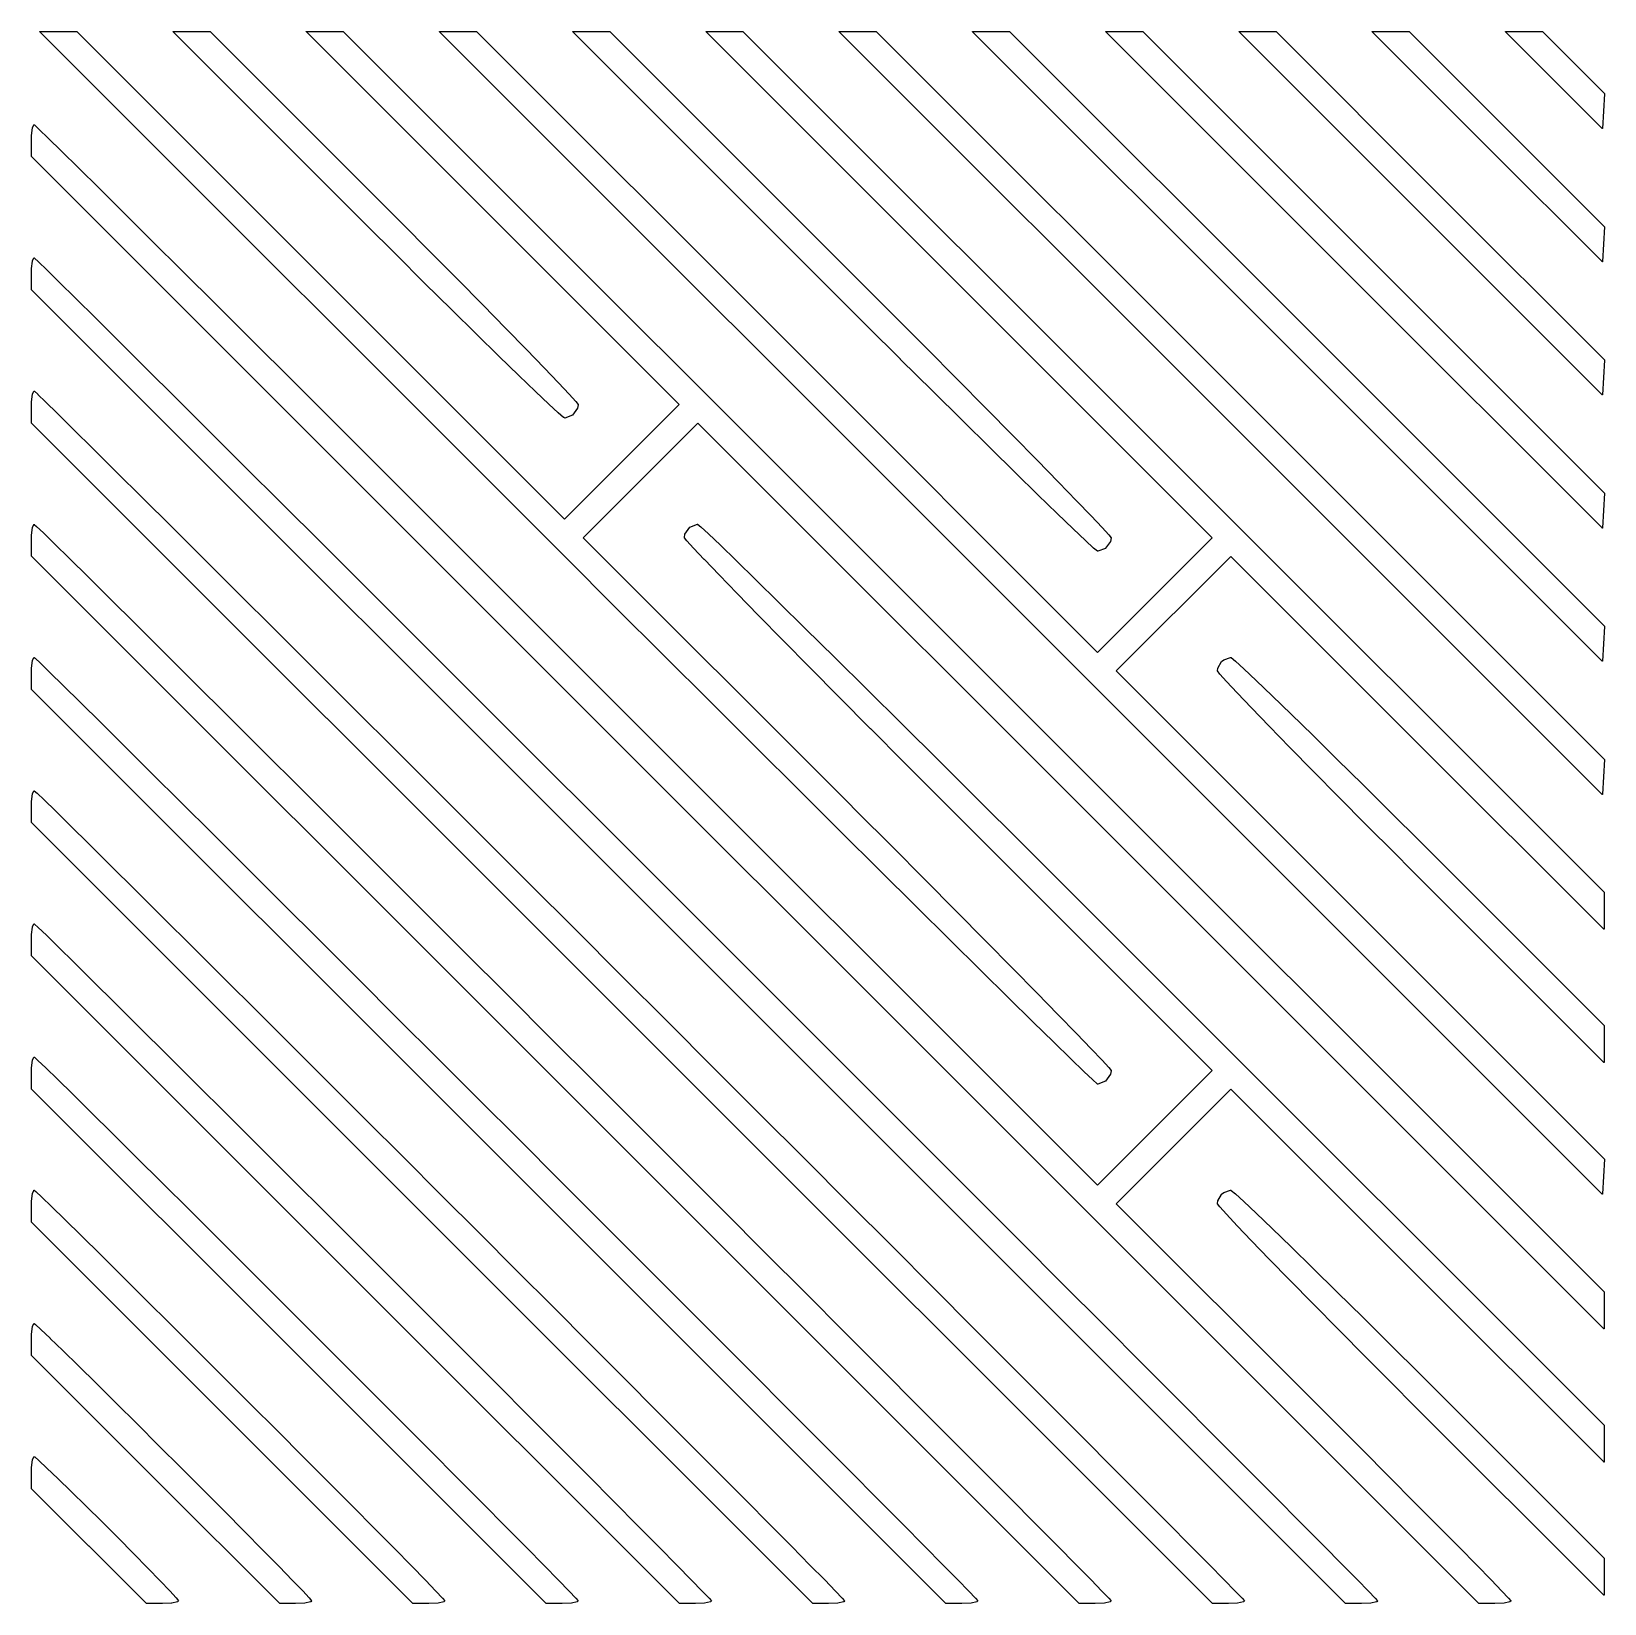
# Model space of a CAD drawing. Extents: x 195.5 to 235.5, y -142.9 to -103.
import ezdxf

# ---------------------------------------------------------------- set-up
doc = ezdxf.new("R2010")
doc.units = 0
doc.layers.add('BLACK', color=7, linetype='CONTINUOUS')

msp = doc.modelspace()

# ---------------------------------------------------------------- linework, layer by layer
at = {"layer": 'BLACK', "linetype": 'CONTINUOUS'}
for p, q in [((195.726, -102.967), (195.726, -102.966)), ((195.726, -102.966), (195.726, -102.966)), ((195.726, -102.966), (195.726, -102.966)), ((195.726, -102.966), (195.726, -102.966)), ((195.726, -102.966), (195.727, -102.966)), ((195.726, -102.968), (195.726, -102.967)), ((195.726, -102.967), (195.726, -102.967)), ((195.726, -102.967), (195.726, -102.967)), ((195.726, -102.967), (195.726, -102.967)), ((195.726, -102.969), (195.726, -102.968)), ((195.726, -102.968), (195.726, -102.968)), ((195.726, -102.968), (195.726, -102.968)), ((195.726, -102.968), (195.726, -102.968)), ((195.726, -102.97), (195.726, -102.969)), ((195.726, -102.969), (195.726, -102.969)), ((195.726, -102.969), (195.726, -102.969)), ((195.726, -102.969), (195.726, -102.969)), ((195.726, -102.971), (195.726, -102.97)), ((195.726, -102.97), (195.726, -102.97)), ((195.726, -102.97), (195.726, -102.97)), ((195.726, -102.97), (195.726, -102.97)), ((195.727, -102.972), (195.726, -102.971)), ((195.726, -102.971), (195.726, -102.971)), ((195.726, -102.971), (195.726, -102.971)), ((195.726, -102.971), (195.726, -102.971)), ((195.726, -102.971), (195.726, -102.971)), ((195.726, -102.971), (195.726, -102.971)), ((195.726, -102.971), (195.726, -102.971)), ((195.727, -102.966), (195.727, -102.965)), ((195.727, -102.965), (195.727, -102.965)), ((195.727, -102.965), (195.727, -102.965)), ((195.727, -102.965), (195.727, -102.965)), ((195.727, -102.965), (195.728, -102.965)), ((209.104, -116.349), (195.727, -102.972)), ((195.727, -102.972), (195.727, -102.972)), ((195.727, -102.972), (195.727, -102.972)), ((195.728, -102.965), (195.728, -102.964)), ((195.728, -102.964), (195.728, -102.964)), ((195.728, -102.964), (195.728, -102.964)), ((195.728, -102.964), (195.729, -102.964)), ((195.729, -102.964), (195.729, -102.964)), ((195.729, -102.964), (195.729, -102.964)), ((195.729, -102.964), (195.729, -102.964)), ((195.729, -102.964), (195.73, -102.964)), ((195.73, -102.964), (195.73, -102.964)), ((195.73, -102.964), (195.73, -102.964)), ((195.73, -102.964), (195.73, -102.964)), ((195.73, -102.964), (195.731, -102.964)), ((195.731, -102.964), (196.661, -102.964)), ((196.661, -102.964), (196.662, -102.964)), ((196.662, -102.964), (196.662, -102.964)), ((196.662, -102.964), (196.662, -102.964)), ((196.662, -102.964), (196.662, -102.964)), ((196.662, -102.964), (196.663, -102.964)), ((196.663, -102.964), (196.663, -102.964)), ((196.663, -102.964), (196.663, -102.964)), ((196.663, -102.964), (196.663, -102.964)), ((196.663, -102.964), (196.664, -102.964)), ((196.664, -102.964), (196.664, -102.965)), ((196.664, -102.965), (196.664, -102.965)), ((196.664, -102.965), (196.664, -102.965)), ((196.664, -102.965), (196.664, -102.965)), ((196.664, -102.965), (196.665, -102.965)), ((196.665, -102.965), (202.867, -109.167)), ((199.113, -102.967), (199.113, -102.966)), ((199.113, -102.966), (199.113, -102.966)), ((199.113, -102.966), (199.113, -102.966)), ((199.113, -102.966), (199.113, -102.966)), ((199.113, -102.966), (199.114, -102.966)), ((199.113, -102.968), (199.113, -102.967)), ((199.113, -102.967), (199.113, -102.967)), ((199.113, -102.967), (199.113, -102.967)), ((199.113, -102.967), (199.113, -102.967)), ((199.113, -102.969), (199.113, -102.968)), ((199.113, -102.968), (199.113, -102.968)), ((199.113, -102.968), (199.113, -102.968)), ((199.113, -102.968), (199.113, -102.968)), ((199.113, -102.97), (199.113, -102.969)), ((199.113, -102.969), (199.113, -102.969)), ((199.113, -102.969), (199.113, -102.969)), ((199.113, -102.969), (199.113, -102.969)), ((199.113, -102.971), (199.113, -102.97)), ((199.113, -102.97), (199.113, -102.97)), ((199.113, -102.97), (199.113, -102.97)), ((199.113, -102.97), (199.113, -102.97)), ((199.114, -102.972), (199.113, -102.971)), ((199.113, -102.971), (199.113, -102.971)), ((199.113, -102.971), (199.113, -102.971)), ((199.113, -102.971), (199.113, -102.971)), ((199.113, -102.971), (199.113, -102.971)), ((199.113, -102.971), (199.113, -102.971)), ((199.113, -102.971), (199.113, -102.971)), ((199.114, -102.966), (199.114, -102.965)), ((199.114, -102.965), (199.114, -102.965)), ((199.114, -102.965), (199.114, -102.965)), ((199.114, -102.965), (199.114, -102.965)), ((199.114, -102.965), (199.115, -102.965)), ((204.024, -107.883), (199.114, -102.972)), ((199.114, -102.972), (199.114, -102.972)), ((199.114, -102.972), (199.114, -102.972)), ((199.115, -102.965), (199.115, -102.964)), ((199.115, -102.964), (199.115, -102.964)), ((199.115, -102.964), (199.115, -102.964)), ((199.115, -102.964), (199.116, -102.964)), ((199.116, -102.964), (199.116, -102.964)), ((199.116, -102.964), (199.116, -102.964)), ((199.116, -102.964), (199.116, -102.964)), ((199.116, -102.964), (199.117, -102.964)), ((199.117, -102.964), (199.117, -102.964)), ((199.117, -102.964), (199.117, -102.964)), ((199.117, -102.964), (199.117, -102.964)), ((199.117, -102.964), (199.118, -102.964)), ((199.118, -102.964), (200.049, -102.964)), ((200.049, -102.964), (200.049, -102.964)), ((200.049, -102.964), (200.05, -102.964)), ((200.05, -102.964), (200.05, -102.964)), ((200.05, -102.964), (200.05, -102.964)), ((200.05, -102.964), (200.05, -102.964)), ((200.05, -102.964), (200.051, -102.964)), ((200.051, -102.964), (200.051, -102.964)), ((200.051, -102.964), (200.051, -102.964)), ((200.051, -102.964), (200.051, -102.964)), ((200.051, -102.964), (200.052, -102.965)), ((200.052, -102.965), (200.052, -102.965)), ((200.052, -102.965), (200.052, -102.965)), ((200.052, -102.965), (200.052, -102.965)), ((200.052, -102.965), (200.052, -102.965)), ((200.052, -102.965), (204.73, -107.643)), ((202.499, -102.968), (202.5, -102.967)), ((202.499, -102.969), (202.499, -102.968)), ((202.499, -102.968), (202.499, -102.968)), ((202.499, -102.968), (202.499, -102.968)), ((202.499, -102.968), (202.499, -102.968)), ((202.499, -102.97), (202.499, -102.969)), ((202.499, -102.969), (202.499, -102.969)), ((202.499, -102.969), (202.499, -102.969)), ((202.499, -102.969), (202.499, -102.969)), ((202.5, -102.971), (202.499, -102.97)), ((202.499, -102.97), (202.499, -102.97)), ((202.499, -102.97), (202.499, -102.97)), ((202.499, -102.97), (202.499, -102.97)), ((202.5, -102.966), (202.501, -102.965)), ((202.5, -102.967), (202.5, -102.966)), ((202.5, -102.966), (202.5, -102.966)), ((202.5, -102.966), (202.5, -102.966)), ((202.5, -102.966), (202.5, -102.966)), ((202.5, -102.966), (202.5, -102.966)), ((202.5, -102.967), (202.5, -102.967)), ((202.5, -102.967), (202.5, -102.967)), ((202.5, -102.967), (202.5, -102.967)), ((202.5, -102.972), (202.5, -102.971)), ((202.5, -102.971), (202.5, -102.971)), ((202.5, -102.971), (202.5, -102.971)), ((202.5, -102.971), (202.5, -102.971)), ((202.5, -102.971), (202.5, -102.971)), ((202.5, -102.971), (202.5, -102.971)), ((202.5, -102.971), (202.5, -102.971)), ((202.501, -102.972), (202.5, -102.972)), ((202.501, -102.965), (202.501, -102.964)), ((202.501, -102.964), (202.501, -102.964)), ((202.501, -102.964), (202.502, -102.964)), ((202.501, -102.965), (202.501, -102.965)), ((202.501, -102.965), (202.501, -102.965)), ((202.501, -102.965), (202.501, -102.965)), ((202.501, -102.965), (202.501, -102.965)), ((207.241, -107.713), (202.501, -102.972)), ((202.501, -102.972), (202.501, -102.972)), ((202.502, -102.964), (202.502, -102.964)), ((202.502, -102.964), (202.502, -102.964)), ((202.502, -102.964), (202.502, -102.964)), ((202.502, -102.964), (202.503, -102.964)), ((202.503, -102.964), (202.503, -102.964)), ((202.503, -102.964), (202.503, -102.964)), ((202.503, -102.964), (202.503, -102.964)), ((202.503, -102.964), (202.504, -102.964)), ((202.504, -102.964), (202.504, -102.964)), ((202.504, -102.964), (203.435, -102.964)), ((203.435, -102.964), (203.435, -102.964)), ((203.435, -102.964), (203.436, -102.964)), ((203.436, -102.964), (203.436, -102.964)), ((203.436, -102.964), (203.436, -102.964)), ((203.436, -102.964), (203.436, -102.964)), ((203.436, -102.964), (203.437, -102.964)), ((203.437, -102.964), (203.437, -102.964)), ((203.437, -102.964), (203.437, -102.964)), ((203.437, -102.964), (203.437, -102.964)), ((203.437, -102.964), (203.438, -102.965)), ((203.438, -102.965), (203.438, -102.965)), ((203.438, -102.965), (203.438, -102.965)), ((203.438, -102.965), (203.438, -102.965)), ((203.438, -102.965), (203.438, -102.965)), ((203.438, -102.965), (235.485, -135.011)), ((205.886, -102.967), (205.886, -102.966)), ((205.886, -102.966), (205.886, -102.966)), ((205.886, -102.966), (205.886, -102.966)), ((205.886, -102.966), (205.886, -102.966)), ((205.886, -102.966), (205.887, -102.966)), ((205.886, -102.968), (205.886, -102.967)), ((205.886, -102.967), (205.886, -102.967)), ((205.886, -102.967), (205.886, -102.967)), ((205.886, -102.967), (205.886, -102.967)), ((205.886, -102.969), (205.886, -102.968)), ((205.886, -102.968), (205.886, -102.968)), ((205.886, -102.968), (205.886, -102.968)), ((205.886, -102.968), (205.886, -102.968)), ((205.886, -102.97), (205.886, -102.969)), ((205.886, -102.969), (205.886, -102.969)), ((205.886, -102.969), (205.886, -102.969)), ((205.886, -102.969), (205.886, -102.969)), ((205.886, -102.971), (205.886, -102.97)), ((205.886, -102.97), (205.886, -102.97)), ((205.886, -102.97), (205.886, -102.97)), ((205.886, -102.97), (205.886, -102.97)), ((205.887, -102.972), (205.886, -102.971)), ((205.886, -102.971), (205.886, -102.971)), ((205.886, -102.971), (205.886, -102.971)), ((205.886, -102.971), (205.886, -102.971)), ((205.886, -102.971), (205.886, -102.971)), ((205.886, -102.971), (205.886, -102.971)), ((205.886, -102.971), (205.886, -102.971)), ((205.887, -102.966), (205.887, -102.965)), ((205.887, -102.965), (205.887, -102.965)), ((205.887, -102.965), (205.887, -102.965)), ((205.887, -102.965), (205.887, -102.965)), ((205.887, -102.965), (205.888, -102.965)), ((220.661, -117.747), (205.887, -102.972)), ((205.887, -102.972), (205.887, -102.972)), ((205.887, -102.972), (205.887, -102.972)), ((205.888, -102.965), (205.888, -102.964)), ((205.888, -102.964), (205.888, -102.964)), ((205.888, -102.964), (205.888, -102.964)), ((205.888, -102.964), (205.889, -102.964)), ((205.889, -102.964), (205.889, -102.964)), ((205.889, -102.964), (205.889, -102.964)), ((205.889, -102.964), (205.889, -102.964)), ((205.889, -102.964), (205.89, -102.964)), ((205.89, -102.964), (205.89, -102.964)), ((205.89, -102.964), (205.89, -102.964)), ((205.89, -102.964), (205.89, -102.964)), ((205.89, -102.964), (205.891, -102.964)), ((205.891, -102.964), (206.821, -102.964)), ((206.821, -102.964), (206.822, -102.964)), ((206.822, -102.964), (206.822, -102.964)), ((206.822, -102.964), (206.822, -102.964)), ((206.822, -102.964), (206.822, -102.964)), ((206.822, -102.964), (206.823, -102.964)), ((206.823, -102.964), (206.823, -102.964)), ((206.823, -102.964), (206.823, -102.964)), ((206.823, -102.964), (206.823, -102.964)), ((206.823, -102.964), (206.824, -102.964)), ((206.824, -102.964), (206.824, -102.965)), ((206.824, -102.965), (206.824, -102.965)), ((206.824, -102.965), (206.824, -102.965)), ((206.824, -102.965), (206.824, -102.965)), ((206.824, -102.965), (206.825, -102.965)), ((206.825, -102.965), (214.72, -110.86)), ((209.272, -102.969), (209.272, -102.968)), ((209.272, -102.968), (209.273, -102.968)), ((209.272, -102.97), (209.272, -102.969)), ((209.272, -102.969), (209.272, -102.969)), ((209.272, -102.969), (209.272, -102.969)), ((209.272, -102.969), (209.272, -102.969)), ((209.273, -102.97), (209.272, -102.97)), ((209.272, -102.97), (209.272, -102.97)), ((209.272, -102.97), (209.272, -102.97)), ((209.273, -102.967), (209.273, -102.966)), ((209.273, -102.966), (209.273, -102.966)), ((209.273, -102.966), (209.273, -102.966)), ((209.273, -102.966), (209.273, -102.966)), ((209.273, -102.966), (209.274, -102.966)), ((209.273, -102.968), (209.273, -102.967)), ((209.273, -102.967), (209.273, -102.967)), ((209.273, -102.967), (209.273, -102.967)), ((209.273, -102.967), (209.273, -102.967)), ((209.273, -102.968), (209.273, -102.968)), ((209.273, -102.968), (209.273, -102.968)), ((209.273, -102.971), (209.273, -102.97)), ((209.273, -102.972), (209.273, -102.971)), ((209.273, -102.971), (209.273, -102.971)), ((209.273, -102.971), (209.273, -102.971)), ((209.273, -102.971), (209.273, -102.971)), ((209.273, -102.971), (209.273, -102.971)), ((209.273, -102.971), (209.273, -102.971)), ((209.273, -102.971), (209.273, -102.971)), ((209.274, -102.972), (209.273, -102.972)), ((209.274, -102.966), (209.274, -102.965)), ((209.274, -102.965), (209.274, -102.965)), ((209.274, -102.965), (209.274, -102.965)), ((209.274, -102.965), (209.274, -102.965)), ((209.274, -102.965), (209.275, -102.965)), ((215.877, -109.576), (209.274, -102.972)), ((209.274, -102.972), (209.274, -102.972)), ((209.275, -102.965), (209.275, -102.964)), ((209.275, -102.964), (209.275, -102.964)), ((209.275, -102.964), (209.275, -102.964)), ((209.275, -102.964), (209.276, -102.964)), ((209.276, -102.964), (209.276, -102.964)), ((209.276, -102.964), (209.276, -102.964)), ((209.276, -102.964), (209.276, -102.964)), ((209.276, -102.964), (209.276, -102.964)), ((209.276, -102.964), (209.276, -102.964)), ((209.276, -102.964), (209.276, -102.964)), ((209.276, -102.964), (209.277, -102.964)), ((209.277, -102.964), (209.277, -102.964)), ((209.277, -102.964), (210.208, -102.964)), ((210.208, -102.964), (210.208, -102.964)), ((210.208, -102.964), (210.209, -102.964)), ((210.209, -102.964), (210.209, -102.964)), ((210.209, -102.964), (210.209, -102.964)), ((210.209, -102.964), (210.209, -102.964)), ((210.209, -102.964), (210.21, -102.964)), ((210.21, -102.964), (210.21, -102.964)), ((210.21, -102.964), (210.21, -102.964)), ((210.21, -102.964), (210.21, -102.964)), ((210.21, -102.964), (210.211, -102.965)), ((210.211, -102.965), (210.211, -102.965)), ((210.211, -102.965), (210.211, -102.965)), ((210.211, -102.965), (210.211, -102.965)), ((210.211, -102.965), (210.211, -102.965)), ((210.211, -102.965), (216.583, -109.336)), ((212.659, -102.967), (212.66, -102.966)), ((212.659, -102.968), (212.659, -102.967)), ((212.659, -102.967), (212.659, -102.967)), ((212.659, -102.967), (212.659, -102.967)), ((212.659, -102.967), (212.659, -102.967)), ((212.659, -102.969), (212.659, -102.968)), ((212.659, -102.968), (212.659, -102.968)), ((212.659, -102.968), (212.659, -102.968)), ((212.659, -102.968), (212.659, -102.968)), ((212.659, -102.97), (212.659, -102.969)), ((212.659, -102.969), (212.659, -102.969)), ((212.659, -102.969), (212.659, -102.969)), ((212.659, -102.969), (212.659, -102.969)), ((212.659, -102.971), (212.659, -102.97)), ((212.659, -102.97), (212.659, -102.97)), ((212.659, -102.97), (212.659, -102.97)), ((212.659, -102.97), (212.659, -102.97)), ((212.66, -102.971), (212.659, -102.971)), ((212.659, -102.971), (212.659, -102.971)), ((212.659, -102.971), (212.659, -102.971)), ((212.66, -102.966), (212.661, -102.965)), ((212.66, -102.966), (212.66, -102.966)), ((212.66, -102.966), (212.66, -102.966)), ((212.66, -102.966), (212.66, -102.966)), ((212.66, -102.966), (212.66, -102.966)), ((212.66, -102.972), (212.66, -102.971)), ((212.66, -102.971), (212.66, -102.971)), ((212.66, -102.971), (212.66, -102.971)), ((212.66, -102.971), (212.66, -102.971)), ((212.661, -102.972), (212.66, -102.972)), ((212.66, -102.972), (212.66, -102.972)), ((212.661, -102.965), (212.661, -102.964)), ((212.661, -102.964), (212.661, -102.964)), ((212.661, -102.964), (212.662, -102.964)), ((212.661, -102.965), (212.661, -102.965)), ((212.661, -102.965), (212.661, -102.965)), ((212.661, -102.965), (212.661, -102.965)), ((212.661, -102.965), (212.661, -102.965)), ((219.095, -109.407), (212.661, -102.972)), ((212.662, -102.964), (212.662, -102.964)), ((212.662, -102.964), (212.662, -102.964)), ((212.662, -102.964), (212.662, -102.964)), ((212.662, -102.964), (212.663, -102.964)), ((212.663, -102.964), (212.663, -102.964)), ((212.663, -102.964), (212.663, -102.964)), ((212.663, -102.964), (212.663, -102.964)), ((212.663, -102.964), (212.664, -102.964)), ((212.664, -102.964), (212.664, -102.964)), ((212.664, -102.964), (213.595, -102.964)), ((213.595, -102.964), (213.595, -102.964)), ((213.595, -102.964), (213.596, -102.964)), ((213.596, -102.964), (213.596, -102.964)), ((213.596, -102.964), (213.596, -102.964)), ((213.596, -102.964), (213.596, -102.964)), ((213.596, -102.964), (213.597, -102.964)), ((213.597, -102.964), (213.597, -102.964)), ((213.597, -102.964), (213.597, -102.964)), ((213.597, -102.964), (213.597, -102.964)), ((213.597, -102.964), (213.598, -102.965)), ((213.598, -102.965), (213.598, -102.965)), ((213.598, -102.965), (213.598, -102.965)), ((213.598, -102.965), (213.598, -102.965)), ((213.598, -102.965), (213.598, -102.965)), ((213.598, -102.965), (224.542, -113.908)), ((216.046, -102.967), (216.046, -102.966)), ((216.046, -102.966), (216.046, -102.966)), ((216.046, -102.966), (216.046, -102.966)), ((216.046, -102.966), (216.046, -102.966)), ((216.046, -102.966), (216.047, -102.966)), ((216.046, -102.968), (216.046, -102.967)), ((216.046, -102.967), (216.046, -102.967)), ((216.046, -102.967), (216.046, -102.967)), ((216.046, -102.967), (216.046, -102.967)), ((216.046, -102.969), (216.046, -102.968)), ((216.046, -102.968), (216.046, -102.968)), ((216.046, -102.968), (216.046, -102.968)), ((216.046, -102.968), (216.046, -102.968)), ((216.046, -102.97), (216.046, -102.969)), ((216.046, -102.969), (216.046, -102.969)), ((216.046, -102.969), (216.046, -102.969)), ((216.046, -102.969), (216.046, -102.969)), ((216.046, -102.971), (216.046, -102.97)), ((216.046, -102.97), (216.046, -102.97)), ((216.046, -102.97), (216.046, -102.97)), ((216.046, -102.97), (216.046, -102.97)), ((216.047, -102.972), (216.046, -102.971)), ((216.046, -102.971), (216.046, -102.971)), ((216.046, -102.971), (216.046, -102.971)), ((216.046, -102.971), (216.046, -102.971)), ((216.046, -102.971), (216.046, -102.971)), ((216.046, -102.971), (216.046, -102.971)), ((216.046, -102.971), (216.046, -102.971)), ((216.047, -102.966), (216.047, -102.965)), ((216.047, -102.965), (216.047, -102.965)), ((216.047, -102.965), (216.047, -102.965)), ((216.047, -102.965), (216.047, -102.965)), ((216.047, -102.965), (216.048, -102.965)), ((225.741, -112.667), (216.047, -102.972)), ((216.047, -102.972), (216.047, -102.972)), ((216.047, -102.972), (216.047, -102.972)), ((216.048, -102.965), (216.048, -102.964)), ((216.048, -102.964), (216.048, -102.964)), ((216.048, -102.964), (216.048, -102.964)), ((216.048, -102.964), (216.049, -102.964)), ((216.049, -102.964), (216.049, -102.964)), ((216.049, -102.964), (216.049, -102.964)), ((216.049, -102.964), (216.049, -102.964)), ((216.049, -102.964), (216.05, -102.964)), ((216.05, -102.964), (216.05, -102.964)), ((216.05, -102.964), (216.05, -102.964)), ((216.05, -102.964), (216.05, -102.964)), ((216.05, -102.964), (216.051, -102.964)), ((216.051, -102.964), (216.982, -102.964)), ((216.982, -102.964), (216.983, -102.964)), ((216.982, -102.964), (216.982, -102.964)), ((216.983, -102.964), (216.983, -102.964)), ((216.983, -102.964), (216.983, -102.964)), ((216.983, -102.964), (216.983, -102.964)), ((216.983, -102.964), (216.984, -102.964)), ((216.984, -102.964), (216.984, -102.964)), ((216.984, -102.964), (216.984, -102.964)), ((216.984, -102.964), (216.984, -102.964)), ((216.984, -102.964), (216.985, -102.965)), ((216.985, -102.965), (216.985, -102.965)), ((216.985, -102.965), (216.985, -102.965)), ((216.985, -102.965), (216.985, -102.965)), ((216.985, -102.965), (216.985, -102.965)), ((216.985, -102.965), (226.24, -112.22)), ((219.432, -102.968), (219.433, -102.967)), ((219.432, -102.969), (219.432, -102.968)), ((219.432, -102.968), (219.432, -102.968)), ((219.432, -102.968), (219.432, -102.968)), ((219.432, -102.968), (219.432, -102.968)), ((219.432, -102.97), (219.432, -102.969)), ((219.432, -102.969), (219.432, -102.969)), ((219.432, -102.969), (219.432, -102.969)), ((219.432, -102.969), (219.432, -102.969)), ((219.433, -102.97), (219.432, -102.97)), ((219.432, -102.97), (219.432, -102.97)), ((219.432, -102.97), (219.432, -102.97)), ((219.433, -102.966), (219.434, -102.965)), ((219.433, -102.967), (219.433, -102.966)), ((219.433, -102.966), (219.433, -102.966)), ((219.433, -102.966), (219.433, -102.966)), ((219.433, -102.966), (219.433, -102.966)), ((219.433, -102.967), (219.433, -102.967)), ((219.433, -102.967), (219.433, -102.967)), ((219.433, -102.967), (219.433, -102.967)), ((219.433, -102.971), (219.433, -102.97)), ((219.433, -102.972), (219.433, -102.971)), ((219.433, -102.971), (219.433, -102.971)), ((219.433, -102.971), (219.433, -102.971)), ((219.433, -102.971), (219.433, -102.971)), ((219.433, -102.971), (219.433, -102.971)), ((219.433, -102.971), (219.433, -102.971)), ((219.433, -102.971), (219.433, -102.971)), ((219.434, -102.972), (219.433, -102.972)), ((219.434, -102.965), (219.434, -102.965)), ((219.434, -102.965), (219.434, -102.965)), ((219.434, -102.965), (219.434, -102.965)), ((219.434, -102.965), (219.434, -102.965)), ((219.434, -102.965), (219.435, -102.965)), ((227.435, -110.974), (219.434, -102.972)), ((219.434, -102.972), (219.434, -102.972)), ((219.435, -102.965), (219.435, -102.964)), ((219.435, -102.964), (219.435, -102.964)), ((219.435, -102.964), (219.435, -102.964)), ((219.435, -102.964), (219.435, -102.964)), ((219.435, -102.964), (219.435, -102.964)), ((219.435, -102.964), (219.435, -102.964)), ((219.435, -102.964), (219.436, -102.964)), ((219.436, -102.964), (219.436, -102.964)), ((219.436, -102.964), (219.436, -102.964)), ((219.436, -102.964), (219.436, -102.964)), ((219.436, -102.964), (219.437, -102.964)), ((219.437, -102.964), (219.437, -102.964)), ((219.437, -102.964), (220.369, -102.964)), ((220.369, -102.964), (220.37, -102.964)), ((220.369, -102.964), (220.369, -102.964)), ((220.37, -102.964), (220.37, -102.964)), ((220.37, -102.964), (220.37, -102.964)), ((220.37, -102.964), (220.37, -102.964)), ((220.37, -102.964), (220.371, -102.964)), ((220.371, -102.964), (220.371, -102.964)), ((220.371, -102.964), (220.371, -102.964)), ((220.371, -102.964), (220.371, -102.964)), ((220.371, -102.964), (220.371, -102.965)), ((220.371, -102.965), (220.371, -102.965)), ((220.371, -102.965), (220.372, -102.965)), ((220.372, -102.965), (220.372, -102.965)), ((220.372, -102.965), (220.372, -102.965)), ((220.372, -102.965), (227.934, -110.527)), ((222.819, -102.967), (222.82, -102.966)), ((222.819, -102.968), (222.819, -102.967)), ((222.819, -102.967), (222.819, -102.967)), ((222.819, -102.967), (222.819, -102.967)), ((222.819, -102.967), (222.819, -102.967)), ((222.819, -102.969), (222.819, -102.968)), ((222.819, -102.968), (222.819, -102.968)), ((222.819, -102.968), (222.819, -102.968)), ((222.819, -102.968), (222.819, -102.968)), ((222.819, -102.97), (222.819, -102.969)), ((222.819, -102.969), (222.819, -102.969)), ((222.819, -102.969), (222.819, -102.969)), ((222.819, -102.969), (222.819, -102.969)), ((222.819, -102.971), (222.819, -102.97)), ((222.819, -102.97), (222.819, -102.97)), ((222.819, -102.97), (222.819, -102.97)), ((222.819, -102.97), (222.819, -102.97)), ((222.82, -102.971), (222.819, -102.971)), ((222.819, -102.971), (222.819, -102.971)), ((222.819, -102.971), (222.819, -102.971)), ((222.82, -102.966), (222.821, -102.965)), ((222.82, -102.966), (222.82, -102.966)), ((222.82, -102.966), (222.82, -102.966)), ((222.82, -102.966), (222.82, -102.966)), ((222.82, -102.966), (222.82, -102.966)), ((222.82, -102.972), (222.82, -102.971)), ((222.82, -102.971), (222.82, -102.971)), ((222.82, -102.971), (222.82, -102.971)), ((222.82, -102.971), (222.82, -102.971)), ((222.821, -102.972), (222.82, -102.972)), ((222.821, -102.965), (222.821, -102.964)), ((222.821, -102.964), (222.821, -102.964)), ((222.821, -102.964), (222.822, -102.964)), ((222.821, -102.965), (222.821, -102.965)), ((222.821, -102.965), (222.821, -102.965)), ((222.821, -102.965), (222.821, -102.965)), ((222.821, -102.965), (222.821, -102.965)), ((229.128, -109.281), (222.821, -102.972)), ((222.821, -102.972), (222.821, -102.972)), ((222.822, -102.964), (222.822, -102.964)), ((222.822, -102.964), (222.822, -102.964)), ((222.822, -102.964), (222.822, -102.964)), ((222.822, -102.964), (222.823, -102.964)), ((222.823, -102.964), (222.823, -102.964)), ((222.823, -102.964), (222.823, -102.964)), ((222.823, -102.964), (222.823, -102.964)), ((222.823, -102.964), (222.824, -102.964)), ((222.824, -102.964), (222.824, -102.964)), ((222.824, -102.964), (223.756, -102.964)), ((223.756, -102.964), (223.756, -102.964)), ((223.756, -102.964), (223.756, -102.964)), ((223.756, -102.964), (223.756, -102.964)), ((223.756, -102.964), (223.757, -102.964)), ((223.756, -102.964), (223.756, -102.964)), ((223.757, -102.964), (223.757, -102.964)), ((223.757, -102.964), (223.757, -102.964)), ((223.757, -102.964), (223.757, -102.964)), ((223.757, -102.964), (223.758, -102.964)), ((223.758, -102.964), (223.758, -102.965)), ((223.758, -102.965), (223.758, -102.965)), ((223.758, -102.965), (223.758, -102.965)), ((223.758, -102.965), (223.759, -102.965)), ((223.759, -102.965), (223.759, -102.965)), ((223.759, -102.965), (229.627, -108.834)), ((226.206, -102.967), (226.207, -102.966)), ((226.206, -102.968), (226.206, -102.967)), ((226.206, -102.967), (226.206, -102.967)), ((226.206, -102.967), (226.206, -102.967)), ((226.206, -102.967), (226.206, -102.967)), ((226.206, -102.969), (226.206, -102.968)), ((226.206, -102.968), (226.206, -102.968)), ((226.206, -102.968), (226.206, -102.968)), ((226.206, -102.968), (226.206, -102.968)), ((226.206, -102.97), (226.206, -102.969)), ((226.206, -102.969), (226.206, -102.969)), ((226.206, -102.969), (226.206, -102.969)), ((226.206, -102.969), (226.206, -102.969)), ((226.206, -102.971), (226.206, -102.97)), ((226.206, -102.97), (226.206, -102.97)), ((226.206, -102.97), (226.206, -102.97)), ((226.206, -102.97), (226.206, -102.97)), ((226.207, -102.971), (226.206, -102.971)), ((226.206, -102.971), (226.206, -102.971)), ((226.206, -102.971), (226.206, -102.971)), ((226.207, -102.966), (226.207, -102.965)), ((226.207, -102.965), (226.207, -102.965)), ((226.207, -102.965), (226.207, -102.965)), ((226.207, -102.965), (226.207, -102.965)), ((226.207, -102.965), (226.208, -102.965)), ((226.207, -102.966), (226.207, -102.966)), ((226.207, -102.966), (226.207, -102.966)), ((226.207, -102.966), (226.207, -102.966)), ((226.207, -102.972), (226.207, -102.971)), ((226.207, -102.971), (226.207, -102.971)), ((226.207, -102.971), (226.207, -102.971)), ((226.207, -102.971), (226.207, -102.971)), ((235.435, -112.203), (226.207, -102.972)), ((226.207, -102.972), (226.207, -102.972)), ((226.207, -102.972), (226.207, -102.972)), ((226.208, -102.965), (226.208, -102.964)), ((226.208, -102.964), (226.208, -102.964)), ((226.208, -102.964), (226.208, -102.964)), ((226.208, -102.964), (226.209, -102.964)), ((226.208, -102.965), (226.208, -102.965)), ((226.209, -102.964), (226.209, -102.964)), ((226.209, -102.964), (226.209, -102.964)), ((226.209, -102.964), (226.209, -102.964)), ((226.209, -102.964), (226.21, -102.964)), ((226.21, -102.964), (226.21, -102.964)), ((226.21, -102.964), (226.21, -102.964)), ((226.21, -102.964), (226.21, -102.964)), ((226.21, -102.964), (226.211, -102.964)), ((226.211, -102.964), (227.142, -102.964)), ((227.142, -102.964), (227.143, -102.964)), ((227.143, -102.964), (227.143, -102.964)), ((227.143, -102.964), (227.143, -102.964)), ((227.143, -102.964), (227.143, -102.964)), ((227.143, -102.964), (227.144, -102.964)), ((227.144, -102.964), (227.144, -102.964)), ((227.144, -102.964), (227.144, -102.964)), ((227.144, -102.964), (227.144, -102.964)), ((227.144, -102.964), (227.145, -102.964)), ((227.145, -102.964), (227.145, -102.965)), ((227.145, -102.965), (227.145, -102.965)), ((227.145, -102.965), (227.145, -102.965)), ((227.145, -102.965), (227.145, -102.965)), ((227.145, -102.965), (227.146, -102.965)), ((227.146, -102.965), (231.32, -107.14)), ((229.593, -102.967), (229.594, -102.966)), ((229.593, -102.968), (229.593, -102.967)), ((229.593, -102.967), (229.593, -102.967)), ((229.593, -102.967), (229.593, -102.967)), ((229.593, -102.967), (229.593, -102.967)), ((229.593, -102.969), (229.593, -102.968)), ((229.593, -102.968), (229.593, -102.968)), ((229.593, -102.968), (229.593, -102.968)), ((229.593, -102.968), (229.593, -102.968)), ((229.593, -102.97), (229.593, -102.969)), ((229.593, -102.969), (229.593, -102.969)), ((229.593, -102.969), (229.593, -102.969)), ((229.593, -102.969), (229.593, -102.969)), ((229.593, -102.971), (229.593, -102.97)), ((229.593, -102.97), (229.593, -102.97)), ((229.593, -102.97), (229.593, -102.97)), ((229.593, -102.97), (229.593, -102.97)), ((229.594, -102.971), (229.593, -102.971)), ((229.593, -102.971), (229.593, -102.971)), ((229.593, -102.971), (229.593, -102.971)), ((229.593, -102.971), (229.593, -102.971)), ((229.594, -102.966), (229.594, -102.965)), ((229.594, -102.965), (229.594, -102.965)), ((229.594, -102.965), (229.594, -102.965)), ((229.594, -102.965), (229.595, -102.965)), ((229.594, -102.966), (229.594, -102.966)), ((229.594, -102.966), (229.594, -102.966)), ((229.594, -102.966), (229.594, -102.966)), ((229.594, -102.966), (229.594, -102.966)), ((229.594, -102.972), (229.594, -102.971)), ((229.594, -102.971), (229.594, -102.971)), ((229.594, -102.971), (229.594, -102.971)), ((232.515, -105.894), (229.594, -102.972)), ((229.594, -102.972), (229.594, -102.972)), ((229.594, -102.972), (229.594, -102.972)), ((229.595, -102.965), (229.595, -102.964)), ((229.595, -102.964), (229.595, -102.964)), ((229.595, -102.964), (229.596, -102.964)), ((229.595, -102.965), (229.595, -102.965)), ((229.596, -102.964), (229.596, -102.964)), ((229.596, -102.964), (229.596, -102.964)), ((229.596, -102.964), (229.596, -102.964)), ((229.596, -102.964), (229.596, -102.964)), ((229.596, -102.964), (229.597, -102.964)), ((229.597, -102.964), (229.597, -102.964)), ((229.597, -102.964), (229.597, -102.964)), ((229.597, -102.964), (229.597, -102.964)), ((229.597, -102.964), (229.598, -102.964)), ((229.598, -102.964), (230.529, -102.964)), ((230.529, -102.964), (230.53, -102.964)), ((230.53, -102.964), (230.53, -102.964)), ((230.53, -102.964), (230.53, -102.964)), ((230.53, -102.964), (230.53, -102.964)), ((230.53, -102.964), (230.531, -102.964)), ((230.531, -102.964), (230.531, -102.964)), ((230.531, -102.964), (230.531, -102.964)), ((230.531, -102.964), (230.531, -102.964)), ((230.531, -102.964), (230.532, -102.964)), ((230.532, -102.964), (230.532, -102.965)), ((230.532, -102.965), (230.532, -102.965)), ((230.532, -102.965), (230.532, -102.965)), ((230.532, -102.965), (230.533, -102.965)), ((230.533, -102.965), (230.533, -102.965)), ((230.533, -102.965), (233.014, -105.447)), ((232.981, -102.967), (232.981, -102.966)), ((232.981, -102.966), (232.982, -102.966)), ((232.981, -102.968), (232.981, -102.967)), ((232.981, -102.967), (232.981, -102.967)), ((232.981, -102.967), (232.981, -102.967)), ((232.981, -102.967), (232.981, -102.967)), ((232.981, -102.969), (232.981, -102.968)), ((232.981, -102.968), (232.981, -102.968)), ((232.981, -102.968), (232.981, -102.968)), ((232.981, -102.968), (232.981, -102.968)), ((232.981, -102.97), (232.981, -102.969)), ((232.981, -102.969), (232.981, -102.969)), ((232.981, -102.969), (232.981, -102.969)), ((232.981, -102.969), (232.981, -102.969)), ((232.981, -102.971), (232.981, -102.97)), ((232.981, -102.97), (232.981, -102.97)), ((232.981, -102.97), (232.981, -102.97)), ((232.981, -102.97), (232.981, -102.97)), ((232.982, -102.971), (232.981, -102.971)), ((232.981, -102.971), (232.981, -102.971)), ((232.981, -102.971), (232.981, -102.971)), ((232.981, -102.971), (232.981, -102.971)), ((232.982, -102.966), (232.982, -102.965)), ((232.982, -102.965), (232.982, -102.965)), ((232.982, -102.965), (232.982, -102.965)), ((232.982, -102.965), (232.982, -102.965)), ((232.982, -102.965), (232.983, -102.965)), ((232.982, -102.966), (232.982, -102.966)), ((232.982, -102.966), (232.982, -102.966)), ((232.982, -102.972), (232.982, -102.971)), ((232.982, -102.971), (232.982, -102.971)), ((232.982, -102.971), (232.982, -102.971)), ((234.209, -104.202), (232.982, -102.972)), ((232.982, -102.972), (232.982, -102.972)), ((232.982, -102.972), (232.982, -102.972)), ((232.983, -102.965), (232.983, -102.964)), ((232.983, -102.964), (232.983, -102.964)), ((232.983, -102.964), (232.983, -102.964)), ((232.983, -102.964), (232.984, -102.964)), ((232.983, -102.965), (232.983, -102.965)), ((232.984, -102.964), (232.984, -102.964)), ((232.984, -102.964), (232.984, -102.964)), ((232.984, -102.964), (232.984, -102.964)), ((232.984, -102.964), (232.985, -102.964)), ((232.985, -102.964), (232.985, -102.964)), ((232.985, -102.964), (232.985, -102.964)), ((232.985, -102.964), (232.985, -102.964)), ((232.985, -102.964), (232.986, -102.964)), ((232.986, -102.964), (233.918, -102.964)), ((233.918, -102.964), (233.919, -102.964)), ((233.919, -102.964), (233.919, -102.964)), ((233.919, -102.964), (233.919, -102.964)), ((233.919, -102.964), (233.919, -102.964)), ((233.919, -102.964), (233.92, -102.964)), ((233.92, -102.964), (233.92, -102.964)), ((233.92, -102.964), (233.92, -102.964)), ((233.92, -102.964), (233.92, -102.964)), ((233.92, -102.964), (233.921, -102.964)), ((233.921, -102.964), (233.921, -102.965)), ((233.921, -102.965), (233.921, -102.965)), ((233.921, -102.965), (233.921, -102.965)), ((233.921, -102.965), (233.922, -102.965)), ((233.922, -102.965), (233.922, -102.965)), ((233.922, -102.965), (234.708, -103.755)), ((234.708, -103.755), (235.495, -104.545)), ((235.435, -105.431), (234.209, -104.202)), ((234.209, -104.202), (234.209, -104.202)), ((234.209, -104.202), (234.209, -104.202)), ((235.496, -104.548), (235.47, -104.988)), ((235.495, -104.545), (235.495, -104.545)), ((235.495, -104.545), (235.495, -104.545)), ((235.495, -104.545), (235.495, -104.545)), ((235.495, -104.545), (235.495, -104.545)), ((235.495, -104.545), (235.495, -104.545)), ((235.495, -104.545), (235.495, -104.545)), ((235.495, -104.545), (235.496, -104.546)), ((235.496, -104.546), (235.496, -104.546)), ((235.496, -104.546), (235.496, -104.546)), ((235.496, -104.546), (235.496, -104.546)), ((235.496, -104.546), (235.496, -104.546)), ((235.496, -104.546), (235.496, -104.547)), ((235.496, -104.547), (235.496, -104.547)), ((235.496, -104.547), (235.496, -104.547)), ((235.496, -104.547), (235.496, -104.547)), ((235.496, -104.547), (235.496, -104.548)), ((235.496, -104.548), (235.496, -104.548)), ((235.496, -104.548), (235.496, -104.548)), ((235.496, -104.548), (235.496, -104.548)), ((235.47, -104.988), (235.444, -105.428)), ((195.517, -105.608), (195.54, -105.415)), ((195.54, -105.414), (195.54, -105.413)), ((195.54, -105.413), (195.541, -105.413)), ((195.54, -105.415), (195.54, -105.414)), ((195.54, -105.414), (195.54, -105.414)), ((195.54, -105.414), (195.54, -105.414)), ((195.54, -105.414), (195.54, -105.414)), ((195.54, -105.415), (195.54, -105.415)), ((195.541, -105.413), (195.578, -105.337)), ((195.578, -105.337), (195.578, -105.336)), ((195.578, -105.336), (195.578, -105.336)), ((195.578, -105.336), (195.578, -105.336)), ((195.578, -105.336), (195.578, -105.336)), ((195.578, -105.336), (195.579, -105.336)), ((195.578, -105.337), (195.578, -105.337)), ((195.578, -105.337), (195.578, -105.337)), ((195.578, -105.337), (195.578, -105.337)), ((195.578, -105.337), (195.578, -105.337)), ((195.579, -105.336), (195.579, -105.335)), ((195.579, -105.335), (195.579, -105.335)), ((195.579, -105.335), (195.58, -105.335)), ((195.579, -105.336), (195.579, -105.336)), ((195.58, -105.335), (195.58, -105.335)), ((195.58, -105.335), (195.58, -105.335)), ((195.58, -105.335), (195.58, -105.335)), ((195.58, -105.335), (195.58, -105.335)), ((195.58, -105.335), (195.581, -105.335)), ((195.581, -105.335), (195.581, -105.334)), ((195.581, -105.334), (195.581, -105.334)), ((195.581, -105.334), (195.582, -105.334)), ((195.581, -105.335), (195.581, -105.335)), ((195.582, -105.334), (195.582, -105.334)), ((195.582, -105.334), (195.582, -105.334)), ((195.582, -105.334), (195.582, -105.334)), ((195.582, -105.334), (195.582, -105.334)), ((195.582, -105.334), (195.583, -105.334)), ((195.583, -105.334), (195.583, -105.334)), ((195.583, -105.334), (195.583, -105.335)), ((195.583, -105.335), (195.583, -105.335)), ((195.583, -105.335), (195.584, -105.335)), ((195.584, -105.335), (195.584, -105.335)), ((195.584, -105.335), (195.584, -105.335)), ((195.584, -105.335), (195.584, -105.335)), ((195.584, -105.335), (195.584, -105.335)), ((195.584, -105.335), (195.585, -105.335)), ((195.585, -105.335), (195.585, -105.335)), ((195.585, -105.335), (195.585, -105.335)), ((195.585, -105.335), (195.585, -105.335)), ((195.585, -105.335), (195.599, -105.347)), ((195.599, -105.347), (195.599, -105.347)), ((195.599, -105.347), (195.599, -105.347)), ((195.599, -105.347), (195.599, -105.347)), ((195.599, -105.347), (195.714, -105.456)), ((195.714, -105.456), (195.714, -105.456)), ((195.714, -105.456), (195.714, -105.456)), ((195.714, -105.456), (195.941, -105.677)), ((233.014, -105.447), (235.495, -107.929)), ((235.436, -105.431), (235.435, -105.431)), ((235.436, -105.432), (235.436, -105.431)), ((235.437, -105.432), (235.436, -105.432)), ((235.436, -105.432), (235.436, -105.432)), ((235.436, -105.432), (235.436, -105.432)), ((235.438, -105.433), (235.437, -105.432)), ((235.437, -105.432), (235.437, -105.432)), ((235.437, -105.432), (235.437, -105.432)), ((235.437, -105.432), (235.437, -105.432)), ((235.437, -105.432), (235.437, -105.432)), ((235.439, -105.433), (235.438, -105.433)), ((235.438, -105.433), (235.438, -105.433)), ((235.438, -105.433), (235.438, -105.433)), ((235.438, -105.433), (235.438, -105.433)), ((235.44, -105.433), (235.439, -105.433)), ((235.439, -105.433), (235.439, -105.433)), ((235.439, -105.433), (235.439, -105.433)), ((235.439, -105.433), (235.439, -105.433)), ((235.441, -105.432), (235.44, -105.433)), ((235.44, -105.433), (235.44, -105.433)), ((235.44, -105.433), (235.44, -105.433)), ((235.44, -105.433), (235.44, -105.433)), ((235.442, -105.432), (235.441, -105.432)), ((235.441, -105.432), (235.441, -105.432)), ((235.441, -105.432), (235.441, -105.432)), ((235.441, -105.432), (235.441, -105.432)), ((235.441, -105.432), (235.441, -105.432)), ((235.443, -105.431), (235.442, -105.431)), ((235.442, -105.431), (235.442, -105.431)), ((235.442, -105.431), (235.442, -105.432)), ((235.442, -105.432), (235.442, -105.432)), ((235.442, -105.432), (235.442, -105.432)), ((235.444, -105.43), (235.443, -105.43)), ((235.443, -105.43), (235.443, -105.43)), ((235.443, -105.43), (235.443, -105.431)), ((235.443, -105.431), (235.443, -105.431)), ((235.443, -105.431), (235.443, -105.431)), ((235.443, -105.431), (235.443, -105.431)), ((235.443, -105.431), (235.443, -105.431)), ((235.444, -105.428), (235.444, -105.428)), ((235.444, -105.428), (235.444, -105.428)), ((235.444, -105.428), (235.444, -105.429)), ((235.444, -105.429), (235.444, -105.429)), ((235.444, -105.429), (235.444, -105.429)), ((235.444, -105.429), (235.444, -105.429)), ((235.444, -105.429), (235.444, -105.43)), ((235.444, -105.43), (235.444, -105.43)), ((195.514, -105.741), (195.517, -105.608)), ((195.514, -106.144), (195.514, -105.741)), ((195.514, -105.741), (195.514, -105.741)), ((195.514, -105.741), (195.514, -105.741)), ((195.517, -105.608), (195.517, -105.608)), ((195.517, -105.608), (195.517, -105.608)), ((195.517, -105.608), (195.517, -105.608)), ((195.941, -105.677), (195.941, -105.677)), ((195.941, -105.677), (195.941, -105.677)), ((195.941, -105.677), (196.275, -106.005)), ((235.435, -108.817), (232.515, -105.894)), ((232.515, -105.894), (232.515, -105.894)), ((195.514, -106.145), (195.514, -106.144)), ((195.514, -106.144), (195.514, -106.144)), ((195.514, -106.144), (195.514, -106.144)), ((195.514, -106.144), (195.514, -106.144)), ((195.514, -106.144), (195.514, -106.144)), ((195.514, -106.146), (195.514, -106.145)), ((195.514, -106.145), (195.514, -106.145)), ((195.514, -106.145), (195.514, -106.145)), ((195.514, -106.145), (195.514, -106.145)), ((195.515, -106.146), (195.514, -106.146)), ((195.514, -106.146), (195.514, -106.146)), ((195.514, -106.146), (195.514, -106.146)), ((195.515, -106.147), (195.515, -106.146)), ((232.303, -142.935), (195.515, -106.147)), ((195.515, -106.147), (195.515, -106.147)), ((195.515, -106.147), (195.515, -106.147)), ((196.275, -106.005), (196.275, -106.005)), ((196.275, -106.005), (196.71, -106.435)), ((196.71, -106.435), (196.71, -106.435)), ((196.71, -106.435), (197.24, -106.96)), ((197.24, -106.96), (197.24, -106.96)), ((197.24, -106.96), (197.862, -107.577)), ((231.32, -107.14), (231.32, -107.14)), ((231.32, -107.14), (235.495, -111.315)), ((197.862, -107.577), (197.862, -107.577)), ((197.862, -107.577), (198.568, -108.279)), ((204.782, -108.639), (204.024, -107.883)), ((204.024, -107.883), (204.024, -107.883)), ((204.73, -107.643), (204.73, -107.643)), ((204.73, -107.643), (204.921, -107.834)), ((204.921, -107.834), (204.921, -107.834)), ((204.921, -107.834), (205.65, -108.566)), ((207.241, -107.714), (207.241, -107.713)), ((211.979, -112.451), (207.241, -107.714)), ((235.496, -107.933), (235.47, -108.373)), ((235.495, -107.929), (235.495, -107.929)), ((235.495, -107.929), (235.495, -107.929)), ((235.495, -107.929), (235.495, -107.929)), ((235.495, -107.929), (235.495, -107.93)), ((235.495, -107.93), (235.495, -107.93)), ((235.495, -107.93), (235.496, -107.93)), ((235.496, -107.93), (235.496, -107.93)), ((235.496, -107.93), (235.496, -107.93)), ((235.496, -107.93), (235.496, -107.931)), ((235.496, -107.931), (235.496, -107.931)), ((235.496, -107.931), (235.496, -107.931)), ((235.496, -107.931), (235.496, -107.931)), ((235.496, -107.931), (235.496, -107.932)), ((235.496, -107.932), (235.496, -107.932)), ((235.496, -107.932), (235.496, -107.932)), ((235.496, -107.932), (235.496, -107.932)), ((235.496, -107.932), (235.496, -107.933)), ((235.496, -107.933), (235.496, -107.933)), ((235.496, -107.933), (235.496, -107.933)), ((198.568, -108.279), (198.568, -108.279)), ((198.568, -108.279), (199.354, -109.061)), ((195.541, -108.8), (195.578, -108.724)), ((195.578, -108.723), (195.579, -108.722)), ((195.578, -108.724), (195.578, -108.723)), ((195.578, -108.723), (195.578, -108.723)), ((195.578, -108.723), (195.578, -108.723)), ((195.578, -108.723), (195.578, -108.723)), ((195.578, -108.723), (195.578, -108.723)), ((195.578, -108.724), (195.578, -108.724)), ((195.579, -108.722), (195.579, -108.722)), ((195.579, -108.722), (195.579, -108.722)), ((195.579, -108.722), (195.579, -108.722)), ((195.579, -108.722), (195.58, -108.722)), ((195.58, -108.722), (195.58, -108.721)), ((195.58, -108.721), (195.58, -108.721)), ((195.58, -108.721), (195.58, -108.721)), ((195.58, -108.721), (195.581, -108.721)), ((195.58, -108.722), (195.58, -108.722)), ((195.58, -108.722), (195.58, -108.722)), ((195.581, -108.721), (195.581, -108.721)), ((195.581, -108.721), (195.581, -108.721)), ((195.581, -108.721), (195.581, -108.721)), ((195.581, -108.721), (195.581, -108.721)), ((195.581, -108.721), (195.582, -108.721)), ((195.582, -108.721), (195.582, -108.721)), ((195.582, -108.721), (195.582, -108.721)), ((195.582, -108.721), (195.582, -108.721)), ((195.582, -108.721), (195.583, -108.721)), ((195.583, -108.721), (195.583, -108.721)), ((195.583, -108.721), (195.583, -108.721)), ((195.583, -108.721), (195.583, -108.721)), ((195.583, -108.721), (195.584, -108.721)), ((195.584, -108.721), (195.584, -108.721)), ((195.584, -108.721), (195.584, -108.722)), ((195.584, -108.722), (195.584, -108.722)), ((195.584, -108.722), (195.585, -108.722)), ((195.585, -108.722), (195.585, -108.722)), ((195.585, -108.722), (195.592, -108.727)), ((195.592, -108.727), (195.592, -108.727)), ((195.592, -108.727), (195.592, -108.727)), ((195.592, -108.727), (195.592, -108.727)), ((195.592, -108.727), (195.69, -108.82)), ((205.507, -109.36), (204.782, -108.639)), ((204.782, -108.639), (204.782, -108.639)), ((205.65, -108.566), (205.65, -108.566)), ((205.65, -108.566), (206.342, -109.263)), ((235.47, -108.373), (235.444, -108.813)), ((195.514, -109.128), (195.517, -108.995)), ((195.514, -109.53), (195.514, -109.128)), ((195.514, -109.128), (195.514, -109.128)), ((195.514, -109.128), (195.514, -109.128)), ((195.517, -108.995), (195.54, -108.801)), ((195.517, -108.995), (195.517, -108.995)), ((195.517, -108.995), (195.517, -108.995)), ((195.517, -108.995), (195.517, -108.995)), ((195.54, -108.801), (195.54, -108.8)), ((195.54, -108.8), (195.541, -108.8)), ((195.54, -108.801), (195.54, -108.801)), ((195.54, -108.801), (195.54, -108.801)), ((195.54, -108.801), (195.54, -108.801)), ((195.54, -108.801), (195.54, -108.801)), ((195.541, -108.8), (195.541, -108.8)), ((195.69, -108.82), (195.69, -108.82)), ((195.69, -108.82), (195.69, -108.82)), ((195.69, -108.82), (195.69, -108.82)), ((195.69, -108.82), (195.901, -109.024)), ((195.901, -109.024), (195.901, -109.024)), ((195.901, -109.024), (195.901, -109.024)), ((195.901, -109.024), (196.217, -109.336)), ((199.354, -109.061), (199.354, -109.061)), ((199.354, -109.061), (200.215, -109.917)), ((229.627, -108.834), (235.495, -114.702)), ((235.436, -108.817), (235.435, -108.817)), ((235.437, -108.817), (235.436, -108.817)), ((235.436, -108.817), (235.436, -108.817)), ((235.436, -108.817), (235.436, -108.817)), ((235.436, -108.817), (235.436, -108.817)), ((235.437, -108.818), (235.437, -108.817)), ((235.438, -108.818), (235.437, -108.818)), ((235.437, -108.818), (235.437, -108.818)), ((235.437, -108.818), (235.437, -108.818)), ((235.437, -108.818), (235.437, -108.818)), ((235.439, -108.818), (235.438, -108.818)), ((235.438, -108.818), (235.438, -108.818)), ((235.438, -108.818), (235.438, -108.818)), ((235.438, -108.818), (235.438, -108.818)), ((235.44, -108.818), (235.439, -108.818)), ((235.439, -108.818), (235.439, -108.818)), ((235.439, -108.818), (235.439, -108.818)), ((235.439, -108.818), (235.439, -108.818)), ((235.441, -108.818), (235.44, -108.818)), ((235.44, -108.818), (235.44, -108.818)), ((235.44, -108.818), (235.44, -108.818)), ((235.44, -108.818), (235.44, -108.818)), ((235.442, -108.817), (235.441, -108.817)), ((235.441, -108.817), (235.441, -108.818)), ((235.441, -108.818), (235.441, -108.818)), ((235.441, -108.818), (235.441, -108.818)), ((235.441, -108.818), (235.441, -108.818)), ((235.443, -108.817), (235.442, -108.817)), ((235.442, -108.817), (235.442, -108.817)), ((235.442, -108.817), (235.442, -108.817)), ((235.442, -108.817), (235.442, -108.817)), ((235.442, -108.817), (235.442, -108.817)), ((235.444, -108.815), (235.443, -108.815)), ((235.443, -108.815), (235.443, -108.816)), ((235.443, -108.816), (235.443, -108.816)), ((235.443, -108.816), (235.443, -108.816)), ((235.443, -108.816), (235.443, -108.816)), ((235.443, -108.816), (235.443, -108.816)), ((235.443, -108.816), (235.443, -108.817)), ((235.444, -108.813), (235.444, -108.813)), ((235.444, -108.813), (235.444, -108.814)), ((235.444, -108.814), (235.444, -108.814)), ((235.444, -108.814), (235.444, -108.814)), ((235.444, -108.814), (235.444, -108.814)), ((235.444, -108.814), (235.444, -108.815)), ((235.444, -108.815), (235.444, -108.815)), ((235.444, -108.815), (235.444, -108.815)), ((195.514, -109.531), (195.514, -109.53)), ((195.514, -109.532), (195.514, -109.531)), ((195.514, -109.531), (195.514, -109.531)), ((195.514, -109.531), (195.514, -109.531)), ((195.514, -109.531), (195.514, -109.531)), ((195.514, -109.533), (195.514, -109.532)), ((195.514, -109.532), (195.514, -109.532)), ((195.514, -109.532), (195.514, -109.532)), ((195.514, -109.532), (195.514, -109.532)), ((195.515, -109.533), (195.514, -109.533)), ((195.514, -109.533), (195.514, -109.533)), ((195.514, -109.533), (195.514, -109.533)), ((195.515, -109.534), (195.515, -109.533)), ((212.216, -126.234), (195.515, -109.534)), ((195.515, -109.534), (195.515, -109.534)), ((195.515, -109.534), (195.515, -109.534)), ((196.217, -109.336), (196.217, -109.336)), ((196.217, -109.336), (196.217, -109.336)), ((196.217, -109.336), (196.634, -109.748)), ((202.867, -109.167), (209.065, -115.365)), ((206.191, -110.036), (205.507, -109.36)), ((205.507, -109.36), (205.507, -109.36)), ((205.507, -109.36), (205.507, -109.36)), ((206.342, -109.263), (206.342, -109.263)), ((206.342, -109.263), (206.986, -109.916)), ((216.583, -109.336), (216.583, -109.336)), ((216.583, -109.336), (217.423, -110.177)), ((225.525, -115.838), (219.095, -109.407)), ((219.095, -109.407), (219.095, -109.407)), ((235.435, -115.589), (229.128, -109.281)), ((229.128, -109.281), (229.128, -109.281)), ((196.634, -109.748), (196.634, -109.748)), ((196.634, -109.748), (197.146, -110.255)), ((200.215, -109.917), (200.215, -109.917)), ((200.215, -109.917), (201.144, -110.843)), ((206.986, -109.916), (206.986, -109.916)), ((206.986, -109.916), (207.574, -110.514)), ((216.758, -110.455), (215.877, -109.576)), ((215.877, -109.576), (215.877, -109.576)), ((197.146, -110.255), (197.146, -110.255)), ((197.146, -110.255), (197.747, -110.851)), ((206.823, -110.659), (206.191, -110.036)), ((206.191, -110.036), (206.191, -110.036)), ((206.191, -110.036), (206.191, -110.036)), ((217.423, -110.177), (217.423, -110.177)), ((217.423, -110.177), (218.253, -111.011)), ((207.396, -111.22), (206.823, -110.659)), ((206.823, -110.659), (206.823, -110.659)), ((206.823, -110.659), (206.823, -110.659)), ((207.574, -110.514), (207.574, -110.514)), ((207.574, -110.514), (207.574, -110.514)), ((207.574, -110.514), (208.096, -111.05)), ((216.758, -110.456), (216.758, -110.455)), ((217.606, -111.3), (216.758, -110.456)), ((227.934, -110.527), (227.934, -110.527)), ((227.934, -110.527), (235.495, -118.088)), ((197.747, -110.851), (197.747, -110.851)), ((197.747, -110.851), (198.431, -111.531)), ((201.144, -110.843), (201.144, -110.843)), ((201.144, -110.843), (202.137, -111.833)), ((208.096, -111.05), (208.096, -111.05)), ((208.096, -111.05), (208.544, -111.513)), ((214.72, -110.86), (222.612, -118.751)), ((218.253, -111.011), (218.253, -111.011)), ((218.253, -111.011), (219.041, -111.804)), ((235.435, -118.976), (227.435, -110.974)), ((227.435, -110.974), (227.435, -110.974)), ((198.431, -111.531), (198.431, -111.531)), ((198.431, -111.531), (198.431, -111.531)), ((198.431, -111.531), (199.192, -112.289)), ((207.9, -111.709), (207.396, -111.22)), ((207.396, -111.22), (207.396, -111.22)), ((207.396, -111.22), (207.396, -111.22)), ((208.544, -111.513), (208.544, -111.513)), ((208.544, -111.513), (208.544, -111.513)), ((208.544, -111.513), (208.908, -111.894)), ((217.606, -111.301), (217.606, -111.3)), ((218.415, -112.104), (217.606, -111.301)), ((235.496, -111.319), (235.47, -111.759)), ((235.495, -111.315), (235.495, -111.315)), ((235.495, -111.315), (235.495, -111.316)), ((235.495, -111.316), (235.495, -111.316)), ((235.495, -111.316), (235.495, -111.316)), ((235.495, -111.316), (235.495, -111.316)), ((235.495, -111.316), (235.496, -111.316)), ((235.496, -111.316), (235.496, -111.316)), ((235.496, -111.316), (235.496, -111.317)), ((235.496, -111.317), (235.496, -111.317)), ((235.496, -111.317), (235.496, -111.317)), ((235.496, -111.317), (235.496, -111.317)), ((235.496, -111.317), (235.496, -111.318)), ((235.496, -111.318), (235.496, -111.318)), ((235.496, -111.318), (235.496, -111.318)), ((235.496, -111.318), (235.496, -111.318)), ((235.496, -111.318), (235.496, -111.319)), ((235.496, -111.319), (235.496, -111.319)), ((235.496, -111.319), (235.496, -111.319)), ((235.496, -111.319), (235.496, -111.319)), ((202.137, -111.833), (202.137, -111.833)), ((202.137, -111.833), (202.137, -111.833)), ((202.137, -111.833), (203.189, -112.882)), ((208.325, -112.119), (207.9, -111.709)), ((207.9, -111.709), (207.9, -111.709)), ((208.908, -111.894), (208.908, -111.894)), ((208.908, -111.894), (208.908, -111.894)), ((208.908, -111.894), (209.18, -112.184)), ((219.041, -111.804), (219.041, -111.804)), ((219.041, -111.804), (219.779, -112.55)), ((235.47, -111.759), (235.444, -112.2)), ((235.47, -111.759), (235.47, -111.759)), ((195.517, -112.381), (195.54, -112.188)), ((195.54, -112.188), (195.54, -112.187)), ((195.54, -112.187), (195.54, -112.187)), ((195.54, -112.187), (195.54, -112.187)), ((195.54, -112.187), (195.541, -112.187)), ((195.54, -112.188), (195.54, -112.188)), ((195.54, -112.188), (195.54, -112.188)), ((195.541, -112.186), (195.578, -112.11)), ((195.541, -112.187), (195.541, -112.186)), ((195.578, -112.11), (195.578, -112.109)), ((195.578, -112.109), (195.578, -112.109)), ((195.578, -112.109), (195.579, -112.109)), ((195.578, -112.11), (195.578, -112.11)), ((195.578, -112.11), (195.578, -112.11)), ((195.578, -112.11), (195.578, -112.11)), ((195.578, -112.11), (195.578, -112.11)), ((195.578, -112.11), (195.578, -112.11)), ((195.579, -112.109), (195.579, -112.108)), ((195.579, -112.108), (195.58, -112.108)), ((195.579, -112.109), (195.579, -112.109)), ((195.579, -112.109), (195.579, -112.109)), ((195.579, -112.109), (195.579, -112.109)), ((195.58, -112.108), (195.58, -112.108)), ((195.58, -112.108), (195.58, -112.108)), ((195.58, -112.108), (195.58, -112.108)), ((195.58, -112.108), (195.58, -112.108)), ((195.58, -112.108), (195.581, -112.108)), ((195.581, -112.108), (195.581, -112.108)), ((195.581, -112.108), (195.581, -112.108)), ((195.581, -112.108), (195.581, -112.108)), ((195.581, -112.108), (195.582, -112.108)), ((195.582, -112.108), (195.582, -112.108)), ((195.582, -112.108), (195.582, -112.108)), ((195.582, -112.108), (195.582, -112.108)), ((195.582, -112.108), (195.583, -112.108)), ((195.583, -112.108), (195.583, -112.108)), ((195.583, -112.108), (195.583, -112.108)), ((195.583, -112.108), (195.583, -112.108)), ((195.583, -112.108), (195.584, -112.108)), ((195.584, -112.108), (195.584, -112.108)), ((195.584, -112.108), (195.584, -112.108)), ((195.584, -112.108), (195.584, -112.108)), ((195.584, -112.108), (195.585, -112.108)), ((195.585, -112.108), (195.585, -112.108)), ((195.585, -112.108), (195.588, -112.11)), ((195.588, -112.11), (195.588, -112.11)), ((195.588, -112.11), (195.588, -112.111)), ((195.588, -112.111), (195.588, -112.111)), ((195.588, -112.111), (195.674, -112.19)), ((195.674, -112.19), (195.674, -112.191)), ((195.674, -112.191), (195.674, -112.191)), ((195.674, -112.191), (195.674, -112.191)), ((195.674, -112.191), (195.872, -112.383)), ((199.192, -112.289), (199.192, -112.289)), ((199.192, -112.289), (199.192, -112.289)), ((199.192, -112.289), (200.024, -113.118)), ((208.663, -112.44), (208.325, -112.119)), ((208.325, -112.119), (208.325, -112.119)), ((208.325, -112.119), (208.325, -112.119)), ((209.18, -112.184), (209.18, -112.184)), ((209.18, -112.184), (209.18, -112.184)), ((209.18, -112.184), (209.18, -112.184)), ((209.18, -112.184), (209.349, -112.373)), ((219.175, -112.857), (218.415, -112.104)), ((218.415, -112.104), (218.415, -112.104)), ((226.24, -112.22), (226.24, -112.22)), ((226.24, -112.22), (235.495, -121.475)), ((235.436, -112.203), (235.435, -112.203)), ((235.436, -112.204), (235.436, -112.203)), ((235.436, -112.203), (235.436, -112.203)), ((235.436, -112.203), (235.436, -112.203)), ((235.437, -112.204), (235.436, -112.204)), ((235.438, -112.204), (235.437, -112.204)), ((235.437, -112.204), (235.437, -112.204)), ((235.437, -112.204), (235.437, -112.204)), ((235.437, -112.204), (235.437, -112.204)), ((235.437, -112.204), (235.437, -112.204)), ((235.439, -112.204), (235.438, -112.204)), ((235.438, -112.204), (235.438, -112.204)), ((235.438, -112.204), (235.438, -112.204)), ((235.438, -112.204), (235.438, -112.204)), ((235.44, -112.204), (235.439, -112.204)), ((235.439, -112.204), (235.439, -112.204)), ((235.439, -112.204), (235.439, -112.204)), ((235.439, -112.204), (235.439, -112.204)), ((235.441, -112.204), (235.44, -112.204)), ((235.44, -112.204), (235.44, -112.204)), ((235.44, -112.204), (235.44, -112.204)), ((235.44, -112.204), (235.44, -112.204)), ((235.442, -112.204), (235.441, -112.204)), ((235.441, -112.204), (235.441, -112.204)), ((235.441, -112.204), (235.441, -112.204)), ((235.441, -112.204), (235.441, -112.204)), ((235.441, -112.204), (235.441, -112.204)), ((235.443, -112.203), (235.442, -112.203)), ((235.442, -112.203), (235.442, -112.203)), ((235.442, -112.203), (235.442, -112.203)), ((235.442, -112.203), (235.442, -112.204)), ((235.442, -112.204), (235.442, -112.204)), ((235.444, -112.202), (235.443, -112.202)), ((235.443, -112.202), (235.443, -112.202)), ((235.443, -112.202), (235.443, -112.202)), ((235.443, -112.202), (235.443, -112.202)), ((235.443, -112.202), (235.443, -112.202)), ((235.443, -112.202), (235.443, -112.203)), ((235.443, -112.203), (235.443, -112.203)), ((235.444, -112.2), (235.444, -112.2)), ((235.444, -112.2), (235.444, -112.2)), ((235.444, -112.2), (235.444, -112.2)), ((235.444, -112.2), (235.444, -112.201)), ((235.444, -112.201), (235.444, -112.201)), ((235.444, -112.201), (235.444, -112.201)), ((235.444, -112.201), (235.444, -112.201)), ((235.444, -112.201), (235.444, -112.202)), ((195.514, -112.515), (195.517, -112.382)), ((195.514, -112.917), (195.514, -112.515)), ((195.514, -112.515), (195.514, -112.515)), ((195.514, -112.515), (195.514, -112.515)), ((195.517, -112.382), (195.517, -112.381)), ((195.517, -112.381), (195.517, -112.381)), ((195.517, -112.382), (195.517, -112.382)), ((195.872, -112.383), (195.872, -112.383)), ((195.872, -112.383), (196.177, -112.682)), ((196.177, -112.682), (196.177, -112.682)), ((196.177, -112.682), (196.581, -113.081)), ((208.904, -112.662), (208.663, -112.44)), ((208.663, -112.44), (208.663, -112.44)), ((208.663, -112.44), (208.663, -112.44)), ((208.905, -112.662), (208.904, -112.662)), ((208.904, -112.662), (208.904, -112.662)), ((209.04, -112.779), (208.905, -112.662)), ((208.905, -112.662), (208.905, -112.662)), ((209.065, -115.365), (211.979, -112.451)), ((209.267, -112.722), (209.071, -112.795)), ((209.268, -112.721), (209.267, -112.721)), ((209.267, -112.721), (209.267, -112.722)), ((209.267, -112.722), (209.267, -112.722)), ((209.267, -112.722), (209.267, -112.722)), ((209.267, -112.722), (209.267, -112.722)), ((209.269, -112.72), (209.268, -112.721)), ((209.268, -112.721), (209.268, -112.721)), ((209.268, -112.721), (209.268, -112.721)), ((209.268, -112.721), (209.268, -112.721)), ((209.268, -112.721), (209.268, -112.721)), ((209.268, -112.721), (209.268, -112.721)), ((209.268, -112.721), (209.268, -112.721)), ((209.394, -112.546), (209.269, -112.72)), ((209.269, -112.72), (209.269, -112.72)), ((209.269, -112.72), (209.269, -112.72)), ((209.349, -112.373), (209.349, -112.373)), ((209.349, -112.373), (209.349, -112.374)), ((209.349, -112.374), (209.349, -112.374)), ((209.349, -112.374), (209.408, -112.453)), ((209.409, -112.457), (209.394, -112.544)), ((209.394, -112.544), (209.394, -112.544)), ((209.394, -112.544), (209.394, -112.545)), ((209.394, -112.545), (209.394, -112.545)), ((209.394, -112.545), (209.394, -112.545)), ((209.394, -112.545), (209.394, -112.545)), ((209.394, -112.545), (209.394, -112.545)), ((209.394, -112.545), (209.394, -112.546)), ((209.394, -112.546), (209.394, -112.546)), ((209.394, -112.546), (209.394, -112.546)), ((209.394, -112.546), (209.394, -112.546)), ((209.394, -112.546), (209.394, -112.546)), ((209.408, -112.453), (209.408, -112.453)), ((209.408, -112.453), (209.408, -112.453)), ((209.408, -112.453), (209.408, -112.453)), ((209.408, -112.453), (209.408, -112.453)), ((209.408, -112.453), (209.409, -112.454)), ((209.409, -112.454), (209.409, -112.454)), ((209.409, -112.454), (209.409, -112.454)), ((209.409, -112.454), (209.409, -112.454)), ((209.409, -112.454), (209.409, -112.455)), ((209.409, -112.455), (209.409, -112.455)), ((209.409, -112.455), (209.409, -112.455)), ((209.409, -112.455), (209.409, -112.455)), ((209.409, -112.455), (209.409, -112.456)), ((209.409, -112.456), (209.409, -112.456)), ((209.409, -112.456), (209.409, -112.456)), ((209.409, -112.456), (209.409, -112.456)), ((209.409, -112.456), (209.409, -112.457)), ((209.409, -112.457), (209.409, -112.457)), ((209.409, -112.457), (209.409, -112.457)), ((219.779, -112.55), (219.779, -112.55)), ((219.779, -112.55), (220.46, -113.24)), ((235.435, -122.363), (225.741, -112.667)), ((225.741, -112.667), (225.741, -112.667)), ((195.514, -112.918), (195.514, -112.917)), ((195.514, -112.919), (195.514, -112.918)), ((195.514, -112.918), (195.514, -112.918)), ((195.514, -112.918), (195.514, -112.918)), ((195.514, -112.918), (195.514, -112.918)), ((195.514, -112.92), (195.514, -112.919)), ((195.514, -112.919), (195.514, -112.919)), ((195.514, -112.919), (195.514, -112.919)), ((195.514, -112.919), (195.514, -112.919)), ((195.514, -112.919), (195.514, -112.919)), ((195.515, -112.92), (195.514, -112.92)), ((195.514, -112.92), (195.514, -112.92)), ((195.515, -112.921), (195.515, -112.92)), ((195.515, -112.92), (195.515, -112.92)), ((210.522, -127.928), (195.515, -112.921)), ((195.515, -112.921), (195.515, -112.921)), ((196.581, -113.081), (196.581, -113.081)), ((196.581, -113.081), (196.581, -113.081)), ((196.581, -113.081), (197.08, -113.575)), ((200.024, -113.118), (200.024, -113.118)), ((200.024, -113.118), (200.923, -114.013)), ((203.189, -112.882), (203.189, -112.882)), ((203.189, -112.882), (203.189, -112.882)), ((203.189, -112.882), (204.293, -113.984)), ((209.041, -112.779), (209.04, -112.779)), ((209.067, -112.794), (209.041, -112.779)), ((209.041, -112.779), (209.041, -112.779)), ((209.041, -112.779), (209.041, -112.779)), ((209.067, -112.795), (209.067, -112.794)), ((209.067, -112.794), (209.067, -112.794)), ((209.068, -112.795), (209.067, -112.795)), ((209.067, -112.795), (209.067, -112.795)), ((209.069, -112.795), (209.068, -112.795)), ((209.068, -112.795), (209.068, -112.795)), ((209.068, -112.795), (209.068, -112.795)), ((209.068, -112.795), (209.068, -112.795)), ((209.07, -112.795), (209.069, -112.795)), ((209.069, -112.795), (209.069, -112.795)), ((209.069, -112.795), (209.069, -112.795)), ((209.069, -112.795), (209.069, -112.795)), ((209.071, -112.795), (209.07, -112.795)), ((209.07, -112.795), (209.07, -112.795)), ((209.07, -112.795), (209.07, -112.795)), ((209.07, -112.795), (209.07, -112.795)), ((209.071, -112.795), (209.071, -112.795)), ((209.071, -112.795), (209.071, -112.795)), ((209.071, -112.795), (209.071, -112.795)), ((212.452, -112.924), (210.995, -114.381)), ((223.963, -124.435), (212.452, -112.924)), ((219.881, -113.553), (219.175, -112.857)), ((219.175, -112.857), (219.175, -112.857)), ((220.46, -113.24), (220.46, -113.24)), ((220.46, -113.24), (221.075, -113.866)), ((197.08, -113.575), (197.08, -113.575)), ((197.08, -113.575), (197.08, -113.575)), ((197.08, -113.575), (197.666, -114.157)), ((220.523, -114.184), (219.881, -113.553)), ((219.881, -113.553), (219.881, -113.553)), ((219.881, -113.553), (219.881, -113.553)), ((221.075, -113.866), (221.075, -113.866)), ((221.075, -113.866), (221.616, -114.421)), ((224.542, -113.908), (235.485, -124.851)), ((197.666, -114.157), (197.667, -114.157)), ((197.667, -114.157), (197.667, -114.157)), ((197.667, -114.157), (198.335, -114.821)), ((200.923, -114.013), (200.923, -114.013)), ((200.923, -114.013), (201.881, -114.969)), ((204.293, -113.984), (204.293, -113.984)), ((204.293, -113.984), (205.445, -115.134)), ((221.093, -114.743), (220.523, -114.184)), ((220.523, -114.184), (220.523, -114.184)), ((220.523, -114.184), (220.523, -114.184)), ((210.995, -114.381), (209.539, -115.838)), ((210.995, -114.381), (210.995, -114.381)), ((221.585, -115.221), (221.093, -114.743)), ((221.093, -114.743), (221.093, -114.743)), ((221.093, -114.743), (221.093, -114.743)), ((221.616, -114.421), (221.617, -114.421)), ((221.617, -114.421), (221.617, -114.421)), ((221.617, -114.421), (222.077, -114.895)), ((235.496, -114.706), (235.444, -115.586)), ((235.495, -114.702), (235.495, -114.702)), ((235.495, -114.702), (235.495, -114.702)), ((235.495, -114.702), (235.495, -114.702)), ((235.495, -114.702), (235.495, -114.702)), ((235.495, -114.702), (235.495, -114.703)), ((235.495, -114.703), (235.496, -114.703)), ((235.496, -114.703), (235.496, -114.703)), ((235.496, -114.703), (235.496, -114.703)), ((235.496, -114.703), (235.496, -114.704)), ((235.496, -114.704), (235.496, -114.704)), ((235.496, -114.704), (235.496, -114.704)), ((235.496, -114.704), (235.496, -114.704)), ((235.496, -114.704), (235.496, -114.704)), ((235.496, -114.704), (235.496, -114.705)), ((235.496, -114.705), (235.496, -114.705)), ((235.496, -114.705), (235.496, -114.705)), ((235.496, -114.705), (235.496, -114.705)), ((235.496, -114.705), (235.496, -114.706)), ((235.496, -114.706), (235.496, -114.706)), ((198.335, -114.821), (198.335, -114.821)), ((198.335, -114.821), (199.079, -115.561)), ((201.881, -114.969), (201.881, -114.969)), ((201.881, -114.969), (202.894, -115.978)), ((205.445, -115.134), (205.445, -115.134)), ((205.445, -115.134), (206.639, -116.327)), ((222.077, -114.895), (222.077, -114.895)), ((222.077, -114.895), (222.077, -114.895)), ((222.077, -114.895), (222.449, -115.282)), ((195.541, -115.573), (195.578, -115.497)), ((195.578, -115.497), (195.578, -115.496)), ((195.578, -115.496), (195.578, -115.496)), ((195.578, -115.496), (195.578, -115.496)), ((195.578, -115.496), (195.579, -115.496)), ((195.578, -115.497), (195.578, -115.497)), ((195.578, -115.497), (195.578, -115.497)), ((195.578, -115.497), (195.578, -115.497)), ((195.578, -115.497), (195.578, -115.497)), ((195.579, -115.496), (195.579, -115.495)), ((195.579, -115.495), (195.579, -115.495)), ((195.579, -115.495), (195.579, -115.495)), ((195.579, -115.495), (195.58, -115.495)), ((195.579, -115.496), (195.579, -115.496)), ((195.58, -115.495), (195.58, -115.495)), ((195.58, -115.495), (195.58, -115.495)), ((195.58, -115.495), (195.58, -115.495)), ((195.58, -115.495), (195.58, -115.495)), ((195.58, -115.495), (195.581, -115.495)), ((195.581, -115.495), (195.581, -115.494)), ((195.581, -115.494), (195.581, -115.494)), ((195.581, -115.494), (195.581, -115.494)), ((195.581, -115.494), (195.582, -115.494)), ((195.582, -115.494), (195.582, -115.494)), ((195.582, -115.494), (195.582, -115.494)), ((195.582, -115.494), (195.582, -115.494)), ((195.582, -115.494), (195.583, -115.494)), ((195.583, -115.494), (195.583, -115.494)), ((195.583, -115.494), (195.583, -115.494)), ((195.583, -115.494), (195.583, -115.495)), ((195.583, -115.495), (195.584, -115.495)), ((195.584, -115.495), (195.584, -115.495)), ((195.584, -115.495), (195.584, -115.495)), ((195.584, -115.495), (195.584, -115.495)), ((195.584, -115.495), (195.584, -115.495)), ((195.584, -115.495), (195.585, -115.495)), ((195.585, -115.495), (195.585, -115.495)), ((195.585, -115.495), (195.585, -115.495)), ((195.585, -115.495), (195.585, -115.495)), ((195.585, -115.495), (195.585, -115.496)), ((195.585, -115.496), (195.645, -115.549)), ((212.25, -115.568), (212.446, -115.495)), ((212.446, -115.495), (212.447, -115.494)), ((212.446, -115.495), (212.446, -115.495)), ((212.446, -115.495), (212.446, -115.495)), ((212.447, -115.494), (212.447, -115.494)), ((212.447, -115.494), (212.447, -115.494)), ((212.447, -115.494), (212.447, -115.494)), ((212.447, -115.494), (212.448, -115.494)), ((212.448, -115.494), (212.448, -115.494)), ((212.448, -115.494), (212.448, -115.494)), ((212.448, -115.494), (212.448, -115.494)), ((212.448, -115.494), (212.449, -115.494)), ((212.449, -115.494), (212.45, -115.495)), ((212.45, -115.495), (212.45, -115.495)), ((212.45, -115.495), (212.45, -115.495)), ((212.45, -115.495), (212.45, -115.495)), ((212.45, -115.495), (212.45, -115.495)), ((212.45, -115.495), (212.451, -115.495)), ((212.451, -115.495), (212.451, -115.495)), ((212.451, -115.495), (212.451, -115.495)), ((212.451, -115.495), (212.451, -115.495)), ((212.451, -115.495), (212.452, -115.495)), ((212.452, -115.495), (212.452, -115.496)), ((212.452, -115.496), (212.452, -115.496)), ((212.452, -115.496), (212.531, -115.562)), ((221.99, -115.611), (221.585, -115.221)), ((221.585, -115.221), (221.585, -115.221)), ((222.449, -115.282), (222.449, -115.283)), ((222.449, -115.283), (222.449, -115.283)), ((222.449, -115.283), (222.725, -115.574)), ((195.514, -115.901), (195.517, -115.768)), ((195.514, -116.303), (195.514, -115.901)), ((195.514, -115.901), (195.514, -115.901)), ((195.514, -115.901), (195.514, -115.901)), ((195.517, -115.768), (195.54, -115.575)), ((195.517, -115.768), (195.517, -115.768)), ((195.517, -115.768), (195.517, -115.768)), ((195.517, -115.768), (195.517, -115.768)), ((195.54, -115.574), (195.54, -115.573)), ((195.54, -115.573), (195.541, -115.573)), ((195.54, -115.575), (195.54, -115.574)), ((195.54, -115.574), (195.54, -115.574)), ((195.54, -115.574), (195.54, -115.574)), ((195.54, -115.574), (195.54, -115.574)), ((195.54, -115.575), (195.54, -115.575)), ((195.645, -115.549), (195.645, -115.549)), ((195.645, -115.549), (195.645, -115.549)), ((195.645, -115.549), (195.645, -115.549)), ((195.645, -115.549), (195.818, -115.715)), ((195.818, -115.715), (195.818, -115.715)), ((195.818, -115.715), (195.818, -115.715)), ((195.818, -115.715), (196.097, -115.989)), ((199.079, -115.561), (199.079, -115.561)), ((199.079, -115.561), (199.079, -115.561)), ((199.079, -115.561), (199.892, -116.371)), ((209.539, -115.838), (216.245, -122.545)), ((212.108, -115.833), (212.123, -115.745)), ((212.108, -115.834), (212.108, -115.833)), ((212.108, -115.833), (212.108, -115.833)), ((212.108, -115.833), (212.108, -115.833)), ((212.108, -115.833), (212.108, -115.833)), ((212.108, -115.835), (212.108, -115.834)), ((212.108, -115.834), (212.108, -115.834)), ((212.108, -115.834), (212.108, -115.834)), ((212.108, -115.834), (212.108, -115.834)), ((212.109, -115.835), (212.108, -115.835)), ((212.108, -115.835), (212.108, -115.835)), ((212.108, -115.835), (212.108, -115.835)), ((212.109, -115.836), (212.109, -115.835)), ((212.109, -115.837), (212.109, -115.836)), ((212.109, -115.836), (212.109, -115.836)), ((212.109, -115.836), (212.109, -115.836)), ((212.109, -115.836), (212.109, -115.836)), ((212.109, -115.836), (212.109, -115.836)), ((212.168, -115.913), (212.109, -115.837)), ((212.109, -115.837), (212.109, -115.837)), ((212.109, -115.837), (212.109, -115.837)), ((212.123, -115.744), (212.124, -115.743)), ((212.123, -115.745), (212.123, -115.744)), ((212.123, -115.744), (212.123, -115.744)), ((212.123, -115.744), (212.123, -115.744)), ((212.123, -115.744), (212.123, -115.744)), ((212.123, -115.745), (212.123, -115.745)), ((212.123, -115.745), (212.123, -115.745)), ((212.123, -115.745), (212.123, -115.745)), ((212.123, -115.745), (212.123, -115.745)), ((212.124, -115.743), (212.248, -115.57)), ((212.124, -115.743), (212.124, -115.743)), ((212.124, -115.743), (212.124, -115.743)), ((212.339, -116.101), (212.168, -115.913)), ((212.168, -115.913), (212.168, -115.913)), ((212.168, -115.913), (212.168, -115.913)), ((212.168, -115.913), (212.168, -115.913)), ((212.248, -115.57), (212.248, -115.569)), ((212.248, -115.569), (212.249, -115.569)), ((212.248, -115.57), (212.248, -115.57)), ((212.248, -115.57), (212.248, -115.57)), ((212.248, -115.57), (212.248, -115.57)), ((212.248, -115.57), (212.248, -115.57)), ((212.249, -115.569), (212.25, -115.568)), ((212.249, -115.569), (212.249, -115.569)), ((212.249, -115.569), (212.249, -115.569)), ((212.249, -115.569), (212.249, -115.569)), ((212.25, -115.568), (212.25, -115.568)), ((212.25, -115.568), (212.25, -115.568)), ((212.25, -115.568), (212.25, -115.568)), ((212.25, -115.568), (212.25, -115.568)), ((212.531, -115.562), (212.531, -115.562)), ((212.531, -115.562), (212.531, -115.562)), ((212.531, -115.562), (212.531, -115.562)), ((212.531, -115.562), (212.724, -115.741)), ((212.724, -115.741), (212.724, -115.741)), ((212.724, -115.741), (212.724, -115.741)), ((212.724, -115.741), (213.024, -116.029)), ((222.301, -115.906), (221.99, -115.611)), ((221.99, -115.611), (221.99, -115.611)), ((221.99, -115.611), (221.99, -115.611)), ((222.509, -116.098), (222.301, -115.906)), ((222.301, -115.906), (222.301, -115.906)), ((222.301, -115.906), (222.301, -115.906)), ((222.725, -115.574), (222.725, -115.574)), ((222.725, -115.574), (222.725, -115.574)), ((222.725, -115.574), (222.725, -115.574)), ((222.725, -115.574), (222.896, -115.762)), ((222.94, -115.933), (222.816, -116.106)), ((222.896, -115.762), (222.896, -115.762)), ((222.896, -115.762), (222.896, -115.762)), ((222.896, -115.762), (222.896, -115.762)), ((222.896, -115.762), (222.955, -115.839)), ((222.941, -115.932), (222.94, -115.932)), ((222.94, -115.932), (222.94, -115.932)), ((222.94, -115.932), (222.94, -115.933)), ((222.956, -115.843), (222.941, -115.93)), ((222.941, -115.93), (222.941, -115.931)), ((222.941, -115.931), (222.941, -115.931)), ((222.941, -115.931), (222.941, -115.931)), ((222.941, -115.931), (222.941, -115.931)), ((222.941, -115.931), (222.941, -115.931)), ((222.941, -115.931), (222.941, -115.932)), ((222.941, -115.932), (222.941, -115.932)), ((222.941, -115.932), (222.941, -115.932)), ((222.955, -115.839), (222.955, -115.839)), ((222.955, -115.839), (222.955, -115.839)), ((222.955, -115.839), (222.955, -115.839)), ((222.955, -115.839), (222.955, -115.839)), ((222.955, -115.839), (222.955, -115.84)), ((222.955, -115.84), (222.955, -115.84)), ((222.955, -115.84), (222.955, -115.84)), ((222.955, -115.84), (222.955, -115.84)), ((222.955, -115.84), (222.956, -115.841)), ((222.956, -115.841), (222.956, -115.841)), ((222.956, -115.841), (222.956, -115.841)), ((222.956, -115.841), (222.956, -115.841)), ((222.956, -115.841), (222.956, -115.842)), ((222.956, -115.842), (222.956, -115.842)), ((222.956, -115.842), (222.956, -115.842)), ((222.956, -115.842), (222.956, -115.842)), ((222.956, -115.842), (222.956, -115.843)), ((222.956, -115.843), (222.956, -115.843)), ((222.956, -115.843), (222.956, -115.843)), ((224.069, -117.295), (225.525, -115.838)), ((235.436, -115.59), (235.435, -115.589)), ((235.437, -115.59), (235.436, -115.59)), ((235.436, -115.59), (235.436, -115.59)), ((235.436, -115.59), (235.436, -115.59)), ((235.436, -115.59), (235.436, -115.59)), ((235.437, -115.591), (235.437, -115.59)), ((235.437, -115.59), (235.437, -115.59)), ((235.437, -115.59), (235.437, -115.59)), ((235.438, -115.591), (235.437, -115.591)), ((235.437, -115.591), (235.437, -115.591)), ((235.439, -115.591), (235.438, -115.591)), ((235.438, -115.591), (235.438, -115.591)), ((235.438, -115.591), (235.438, -115.591)), ((235.438, -115.591), (235.438, -115.591)), ((235.44, -115.591), (235.439, -115.591)), ((235.439, -115.591), (235.439, -115.591)), ((235.439, -115.591), (235.439, -115.591)), ((235.439, -115.591), (235.439, -115.591)), ((235.441, -115.591), (235.44, -115.591)), ((235.44, -115.591), (235.44, -115.591)), ((235.44, -115.591), (235.44, -115.591)), ((235.44, -115.591), (235.44, -115.591)), ((235.442, -115.59), (235.441, -115.59)), ((235.441, -115.59), (235.441, -115.59)), ((235.441, -115.59), (235.441, -115.591)), ((235.441, -115.591), (235.441, -115.591)), ((235.441, -115.591), (235.441, -115.591)), ((235.443, -115.589), (235.442, -115.59)), ((235.442, -115.59), (235.442, -115.59)), ((235.442, -115.59), (235.442, -115.59)), ((235.442, -115.59), (235.442, -115.59)), ((235.442, -115.59), (235.442, -115.59)), ((235.444, -115.588), (235.443, -115.588)), ((235.443, -115.588), (235.443, -115.588)), ((235.443, -115.588), (235.443, -115.589)), ((235.443, -115.589), (235.443, -115.589)), ((235.443, -115.589), (235.443, -115.589)), ((235.443, -115.589), (235.443, -115.589)), ((235.443, -115.589), (235.443, -115.589)), ((235.444, -115.586), (235.444, -115.586)), ((235.444, -115.586), (235.444, -115.587)), ((235.444, -115.587), (235.444, -115.587)), ((235.444, -115.587), (235.444, -115.587)), ((235.444, -115.587), (235.444, -115.587)), ((235.444, -115.587), (235.444, -115.588)), ((235.444, -115.588), (235.444, -115.588)), ((235.444, -115.588), (235.444, -115.588)), ((195.514, -116.304), (195.514, -116.303)), ((195.514, -116.305), (195.514, -116.304)), ((195.514, -116.304), (195.514, -116.304)), ((195.514, -116.304), (195.514, -116.304)), ((195.514, -116.304), (195.514, -116.304)), ((195.514, -116.306), (195.514, -116.305)), ((195.514, -116.305), (195.514, -116.305)), ((195.514, -116.305), (195.514, -116.305)), ((195.514, -116.305), (195.514, -116.305)), ((195.515, -116.306), (195.514, -116.306)), ((195.514, -116.306), (195.514, -116.306)), ((195.514, -116.306), (195.514, -116.306)), ((195.515, -116.307), (195.515, -116.306)), ((208.829, -129.621), (195.515, -116.307)), ((195.515, -116.307), (195.515, -116.307)), ((195.515, -116.307), (195.515, -116.307)), ((196.097, -115.989), (196.097, -115.989)), ((196.097, -115.989), (196.478, -116.364)), ((202.894, -115.978), (202.894, -115.978)), ((202.894, -115.978), (203.955, -117.037)), ((206.639, -116.327), (207.87, -117.557)), ((212.34, -116.101), (212.339, -116.101)), ((212.615, -116.393), (212.34, -116.101)), ((212.34, -116.101), (212.34, -116.101)), ((212.34, -116.101), (212.34, -116.101)), ((213.024, -116.029), (213.024, -116.029)), ((213.024, -116.029), (213.024, -116.029)), ((213.024, -116.029), (213.425, -116.419)), ((222.607, -116.178), (222.509, -116.098)), ((222.509, -116.098), (222.509, -116.098)), ((222.509, -116.098), (222.509, -116.098)), ((222.509, -116.098), (222.509, -116.098)), ((222.608, -116.179), (222.607, -116.178)), ((222.609, -116.179), (222.608, -116.179)), ((222.608, -116.179), (222.608, -116.179)), ((222.608, -116.179), (222.608, -116.179)), ((222.608, -116.179), (222.608, -116.179)), ((222.608, -116.179), (222.608, -116.179)), ((222.614, -116.181), (222.609, -116.179)), ((222.609, -116.179), (222.609, -116.179)), ((222.615, -116.181), (222.614, -116.181)), ((222.615, -116.182), (222.615, -116.181)), ((222.616, -116.182), (222.615, -116.182)), ((222.615, -116.182), (222.615, -116.182)), ((222.615, -116.182), (222.615, -116.182)), ((222.615, -116.182), (222.615, -116.182)), ((222.617, -116.182), (222.616, -116.182)), ((222.616, -116.182), (222.616, -116.182)), ((222.616, -116.182), (222.616, -116.182)), ((222.616, -116.182), (222.616, -116.182)), ((222.618, -116.181), (222.617, -116.181)), ((222.617, -116.181), (222.617, -116.182)), ((222.617, -116.182), (222.617, -116.182)), ((222.617, -116.182), (222.617, -116.182)), ((222.814, -116.108), (222.618, -116.181)), ((222.618, -116.181), (222.618, -116.181)), ((222.815, -116.107), (222.814, -116.108)), ((222.814, -116.108), (222.814, -116.108)), ((222.814, -116.108), (222.814, -116.108)), ((222.814, -116.108), (222.814, -116.108)), ((222.814, -116.108), (222.814, -116.108)), ((222.816, -116.107), (222.815, -116.107)), ((222.815, -116.107), (222.815, -116.107)), ((222.815, -116.107), (222.815, -116.107)), ((222.815, -116.107), (222.815, -116.107)), ((222.816, -116.106), (222.816, -116.106)), ((222.816, -116.106), (222.816, -116.107)), ((225.999, -116.311), (223.085, -119.225)), ((230.736, -121.049), (225.999, -116.311)), ((196.478, -116.364), (196.478, -116.364)), ((196.478, -116.364), (196.478, -116.364)), ((196.478, -116.364), (196.952, -116.833)), ((199.892, -116.371), (199.892, -116.371)), ((199.892, -116.371), (200.769, -117.245)), ((209.104, -116.35), (209.104, -116.349)), ((210.362, -117.607), (209.104, -116.35)), ((212.616, -116.393), (212.615, -116.393)), ((212.615, -116.393), (212.615, -116.393)), ((212.989, -116.781), (212.616, -116.393)), ((213.425, -116.419), (213.425, -116.419)), ((213.425, -116.419), (213.425, -116.419)), ((213.425, -116.419), (213.923, -116.905)), ((196.952, -116.833), (196.952, -116.833)), ((196.952, -116.833), (197.514, -117.39)), ((203.955, -117.037), (203.955, -117.037)), ((203.955, -117.037), (205.058, -118.138)), ((213.451, -117.257), (212.989, -116.781)), ((212.989, -116.781), (212.989, -116.781)), ((212.989, -116.781), (212.989, -116.781)), ((213.923, -116.905), (213.923, -116.905)), ((213.923, -116.905), (213.923, -116.905)), ((213.923, -116.905), (214.51, -117.481)), ((197.514, -117.39), (197.514, -117.39)), ((197.514, -117.39), (198.156, -118.028)), ((200.769, -117.245), (200.769, -117.245)), ((200.769, -117.245), (201.704, -118.177)), ((213.996, -117.814), (213.451, -117.257)), ((213.451, -117.257), (213.451, -117.257)), ((213.451, -117.257), (213.451, -117.257)), ((214.51, -117.481), (214.51, -117.481)), ((214.51, -117.481), (215.181, -118.142)), ((222.612, -118.751), (224.069, -117.295)), ((224.069, -117.295), (224.069, -117.295)), ((207.87, -117.557), (207.87, -117.557)), ((207.87, -117.557), (209.132, -118.819)), ((211.589, -118.832), (210.362, -117.607)), ((210.362, -117.607), (210.362, -117.607)), ((210.362, -117.607), (210.362, -117.607)), ((214.615, -118.445), (213.996, -117.814)), ((213.996, -117.814), (213.996, -117.814)), ((213.996, -117.814), (213.996, -117.814)), ((235.435, -132.523), (220.661, -117.747)), ((220.661, -117.747), (220.661, -117.747)), ((198.156, -118.028), (198.156, -118.028)), ((198.156, -118.028), (198.156, -118.028)), ((198.156, -118.028), (198.873, -118.742)), ((201.704, -118.177), (201.704, -118.177)), ((201.704, -118.177), (201.704, -118.177)), ((201.704, -118.177), (202.69, -119.16)), ((205.058, -118.138), (205.058, -118.138)), ((205.058, -118.138), (206.198, -119.277)), ((215.181, -118.142), (215.181, -118.142)), ((215.181, -118.142), (215.181, -118.142)), ((215.181, -118.142), (215.931, -118.882)), ((235.496, -118.092), (235.47, -118.533)), ((235.495, -118.088), (235.495, -118.088)), ((235.495, -118.088), (235.495, -118.089)), ((235.495, -118.089), (235.495, -118.089)), ((235.495, -118.089), (235.495, -118.089)), ((235.495, -118.089), (235.495, -118.089)), ((235.495, -118.089), (235.496, -118.089)), ((235.496, -118.089), (235.496, -118.089)), ((235.496, -118.089), (235.496, -118.09)), ((235.496, -118.09), (235.496, -118.09)), ((235.496, -118.09), (235.496, -118.09)), ((235.496, -118.09), (235.496, -118.09)), ((235.496, -118.09), (235.496, -118.091)), ((235.496, -118.091), (235.496, -118.091)), ((235.496, -118.091), (235.496, -118.091)), ((235.496, -118.091), (235.496, -118.091)), ((235.496, -118.091), (235.496, -118.092)), ((235.496, -118.092), (235.496, -118.092)), ((235.496, -118.092), (235.496, -118.092)), ((235.496, -118.092), (235.496, -118.092)), ((198.873, -118.742), (198.873, -118.742)), ((198.873, -118.742), (199.659, -119.523)), ((215.301, -119.14), (214.615, -118.445)), ((214.615, -118.445), (214.615, -118.445)), ((235.47, -118.533), (235.444, -118.973)), ((195.517, -119.155), (195.54, -118.961)), ((195.54, -118.961), (195.54, -118.96)), ((195.54, -118.96), (195.54, -118.96)), ((195.54, -118.96), (195.541, -118.96)), ((195.54, -118.961), (195.54, -118.961)), ((195.54, -118.961), (195.54, -118.961)), ((195.54, -118.961), (195.54, -118.961)), ((195.54, -118.961), (195.54, -118.961)), ((195.541, -118.96), (195.578, -118.884)), ((195.578, -118.883), (195.579, -118.882)), ((195.578, -118.884), (195.578, -118.883)), ((195.578, -118.883), (195.578, -118.883)), ((195.578, -118.883), (195.578, -118.883)), ((195.578, -118.883), (195.578, -118.883)), ((195.578, -118.883), (195.578, -118.883)), ((195.578, -118.884), (195.578, -118.884)), ((195.578, -118.884), (195.578, -118.884)), ((195.578, -118.884), (195.578, -118.884)), ((195.579, -118.882), (195.579, -118.882)), ((195.579, -118.882), (195.579, -118.882)), ((195.579, -118.882), (195.579, -118.882)), ((195.579, -118.882), (195.58, -118.882)), ((195.58, -118.882), (195.58, -118.881)), ((195.58, -118.881), (195.58, -118.881)), ((195.58, -118.881), (195.581, -118.881)), ((195.58, -118.882), (195.58, -118.882)), ((195.58, -118.882), (195.58, -118.882)), ((195.581, -118.881), (195.581, -118.881)), ((195.581, -118.881), (195.581, -118.881)), ((195.581, -118.881), (195.581, -118.881)), ((195.581, -118.881), (195.582, -118.881)), ((195.582, -118.881), (195.582, -118.881)), ((195.582, -118.881), (195.582, -118.881)), ((195.582, -118.881), (195.582, -118.881)), ((195.582, -118.881), (195.582, -118.881)), ((195.582, -118.881), (195.583, -118.881)), ((195.583, -118.881), (195.583, -118.881)), ((195.583, -118.881), (195.583, -118.881)), ((195.583, -118.881), (195.583, -118.881)), ((195.583, -118.881), (195.584, -118.881)), ((195.584, -118.881), (195.584, -118.881)), ((195.584, -118.881), (195.584, -118.882)), ((195.584, -118.882), (195.584, -118.882)), ((195.584, -118.882), (195.584, -118.882)), ((195.584, -118.882), (195.585, -118.882)), ((195.585, -118.882), (195.585, -118.882)), ((195.585, -118.882), (195.585, -118.882)), ((195.585, -118.882), (195.585, -118.882)), ((195.585, -118.882), (195.609, -118.902)), ((195.609, -118.902), (195.609, -118.902)), ((195.609, -118.902), (195.609, -118.902)), ((195.609, -118.902), (195.609, -118.902)), ((195.609, -118.902), (195.741, -119.027)), ((195.741, -119.027), (195.741, -119.027)), ((195.741, -119.027), (195.741, -119.027)), ((195.741, -119.027), (195.981, -119.261)), ((209.132, -118.819), (209.132, -118.819)), ((209.132, -118.819), (222.612, -132.298)), ((212.78, -120.02), (211.589, -118.832)), ((211.589, -118.832), (211.589, -118.832)), ((216.047, -119.893), (215.301, -119.14)), ((215.301, -119.14), (215.301, -119.14)), ((215.931, -118.882), (215.931, -118.882)), ((215.931, -118.882), (216.752, -119.696)), ((225.666, -119.149), (225.757, -118.985)), ((225.757, -118.985), (225.758, -118.984)), ((225.757, -118.985), (225.757, -118.985)), ((225.757, -118.985), (225.757, -118.985)), ((225.757, -118.985), (225.757, -118.985)), ((225.757, -118.985), (225.757, -118.985)), ((225.758, -118.984), (225.758, -118.984)), ((225.758, -118.984), (225.758, -118.984)), ((225.758, -118.984), (225.758, -118.984)), ((225.758, -118.984), (225.759, -118.984)), ((225.759, -118.984), (225.818, -118.938)), ((225.759, -118.984), (225.759, -118.984)), ((225.759, -118.984), (225.759, -118.984)), ((225.818, -118.938), (225.818, -118.938)), ((225.818, -118.938), (225.818, -118.938)), ((225.818, -118.938), (225.818, -118.938)), ((225.818, -118.938), (225.819, -118.938)), ((225.819, -118.938), (225.993, -118.881)), ((225.819, -118.938), (225.819, -118.938)), ((225.819, -118.938), (225.819, -118.938)), ((225.819, -118.938), (225.819, -118.938)), ((225.993, -118.881), (225.993, -118.881)), ((225.993, -118.881), (225.994, -118.881)), ((225.994, -118.881), (225.994, -118.881)), ((225.994, -118.881), (225.994, -118.881)), ((225.994, -118.881), (225.994, -118.881)), ((225.994, -118.881), (225.994, -118.881)), ((225.994, -118.881), (225.995, -118.881)), ((225.995, -118.881), (225.995, -118.881)), ((225.995, -118.881), (225.995, -118.881)), ((225.995, -118.881), (225.995, -118.881)), ((225.995, -118.881), (225.996, -118.881)), ((225.996, -118.881), (225.996, -118.881)), ((225.996, -118.881), (225.996, -118.881)), ((225.996, -118.881), (225.996, -118.881)), ((225.996, -118.881), (225.997, -118.881)), ((225.997, -118.881), (226.006, -118.885)), ((226.006, -118.885), (226.006, -118.885)), ((226.006, -118.885), (226.006, -118.885)), ((226.006, -118.885), (226.006, -118.885)), ((226.006, -118.885), (226.007, -118.886)), ((226.007, -118.886), (226.007, -118.886)), ((226.007, -118.886), (226.007, -118.886)), ((226.007, -118.886), (226.007, -118.886)), ((226.007, -118.886), (226.115, -118.974)), ((226.115, -118.974), (226.115, -118.974)), ((226.115, -118.974), (226.115, -118.974)), ((226.115, -118.974), (226.115, -118.974)), ((226.115, -118.974), (226.331, -119.17)), ((235.436, -118.976), (235.435, -118.976)), ((235.436, -118.977), (235.436, -118.976)), ((235.436, -118.976), (235.436, -118.976)), ((235.437, -118.977), (235.436, -118.977)), ((235.436, -118.977), (235.436, -118.977)), ((235.438, -118.977), (235.437, -118.977)), ((235.437, -118.977), (235.437, -118.977)), ((235.437, -118.977), (235.437, -118.977)), ((235.437, -118.977), (235.437, -118.977)), ((235.437, -118.977), (235.437, -118.977)), ((235.439, -118.977), (235.438, -118.977)), ((235.438, -118.977), (235.438, -118.977)), ((235.438, -118.977), (235.438, -118.977)), ((235.438, -118.977), (235.438, -118.977)), ((235.44, -118.977), (235.439, -118.977)), ((235.439, -118.977), (235.439, -118.978)), ((235.439, -118.978), (235.439, -118.977)), ((235.439, -118.977), (235.439, -118.977)), ((235.441, -118.977), (235.44, -118.977)), ((235.44, -118.977), (235.44, -118.977)), ((235.44, -118.977), (235.44, -118.977)), ((235.44, -118.977), (235.44, -118.977)), ((235.442, -118.977), (235.441, -118.977)), ((235.441, -118.977), (235.441, -118.977)), ((235.441, -118.977), (235.441, -118.977)), ((235.441, -118.977), (235.441, -118.977)), ((235.441, -118.977), (235.441, -118.977)), ((235.443, -118.976), (235.442, -118.976)), ((235.442, -118.976), (235.442, -118.976)), ((235.442, -118.976), (235.442, -118.976)), ((235.442, -118.976), (235.442, -118.977)), ((235.442, -118.977), (235.442, -118.977)), ((235.444, -118.975), (235.443, -118.975)), ((235.443, -118.975), (235.443, -118.975)), ((235.443, -118.975), (235.443, -118.975)), ((235.443, -118.975), (235.443, -118.975)), ((235.443, -118.975), (235.443, -118.976)), ((235.443, -118.976), (235.443, -118.976)), ((235.443, -118.976), (235.443, -118.976)), ((235.444, -118.973), (235.444, -118.973)), ((235.444, -118.973), (235.444, -118.973)), ((235.444, -118.973), (235.444, -118.974)), ((235.444, -118.974), (235.444, -118.974)), ((235.444, -118.974), (235.444, -118.974)), ((235.444, -118.974), (235.444, -118.974)), ((235.444, -118.974), (235.444, -118.974)), ((235.444, -118.974), (235.444, -118.975)), ((195.514, -119.288), (195.517, -119.155)), ((195.514, -119.691), (195.514, -119.288)), ((195.514, -119.288), (195.514, -119.288)), ((195.514, -119.288), (195.514, -119.288)), ((195.517, -119.155), (195.517, -119.155)), ((195.517, -119.155), (195.517, -119.155)), ((195.517, -119.155), (195.517, -119.155)), ((195.981, -119.261), (195.981, -119.261)), ((195.981, -119.261), (195.981, -119.261)), ((195.981, -119.261), (196.323, -119.596)), ((199.659, -119.523), (199.659, -119.523)), ((199.659, -119.523), (199.659, -119.523)), ((199.659, -119.523), (200.505, -120.367)), ((202.69, -119.16), (202.69, -119.16)), ((202.69, -119.16), (203.72, -120.188)), ((206.198, -119.277), (207.369, -120.446)), ((223.085, -119.225), (229.288, -125.428)), ((225.655, -119.22), (225.666, -119.151)), ((225.655, -119.221), (225.655, -119.22)), ((225.655, -119.22), (225.655, -119.22)), ((225.655, -119.222), (225.655, -119.221)), ((225.655, -119.221), (225.655, -119.221)), ((225.655, -119.221), (225.655, -119.221)), ((225.655, -119.221), (225.655, -119.221)), ((225.655, -119.223), (225.655, -119.222)), ((225.655, -119.222), (225.655, -119.222)), ((225.655, -119.222), (225.655, -119.222)), ((225.655, -119.222), (225.655, -119.222)), ((225.656, -119.223), (225.655, -119.223)), ((225.655, -119.223), (225.655, -119.223)), ((225.655, -119.223), (225.655, -119.223)), ((225.656, -119.224), (225.656, -119.223)), ((225.715, -119.303), (225.656, -119.224)), ((225.656, -119.224), (225.656, -119.224)), ((225.666, -119.15), (225.666, -119.149)), ((225.666, -119.149), (225.666, -119.149)), ((225.666, -119.151), (225.666, -119.15)), ((225.666, -119.15), (225.666, -119.15)), ((225.666, -119.15), (225.666, -119.15)), ((225.666, -119.15), (225.666, -119.15)), ((225.666, -119.15), (225.666, -119.15)), ((225.885, -119.492), (225.715, -119.303)), ((225.715, -119.303), (225.715, -119.303)), ((225.715, -119.303), (225.715, -119.303)), ((225.715, -119.303), (225.715, -119.303)), ((226.157, -119.782), (225.885, -119.492)), ((225.885, -119.492), (225.885, -119.492)), ((225.885, -119.492), (225.885, -119.492)), ((225.885, -119.492), (225.885, -119.492)), ((226.331, -119.17), (226.331, -119.17)), ((226.331, -119.17), (226.331, -119.17)), ((226.331, -119.17), (226.331, -119.17)), ((226.331, -119.17), (226.645, -119.466)), ((226.645, -119.466), (226.645, -119.466)), ((226.645, -119.466), (226.645, -119.466)), ((226.645, -119.466), (227.048, -119.853)), ((195.514, -119.692), (195.514, -119.691)), ((195.514, -119.691), (195.514, -119.691)), ((195.514, -119.691), (195.514, -119.691)), ((195.514, -119.693), (195.514, -119.692)), ((195.514, -119.692), (195.514, -119.692)), ((195.514, -119.692), (195.514, -119.692)), ((195.514, -119.692), (195.514, -119.692)), ((195.514, -119.692), (195.514, -119.692)), ((195.514, -119.692), (195.514, -119.692)), ((195.515, -119.693), (195.514, -119.693)), ((195.514, -119.693), (195.514, -119.693)), ((195.514, -119.693), (195.514, -119.693)), ((195.515, -119.694), (195.515, -119.693)), ((207.136, -131.314), (195.515, -119.694)), ((195.515, -119.694), (195.515, -119.694)), ((195.515, -119.694), (195.515, -119.694)), ((196.323, -119.596), (196.323, -119.597)), ((196.323, -119.597), (196.759, -120.028)), ((216.843, -120.696), (216.047, -119.893)), ((216.047, -119.893), (216.047, -119.893)), ((216.752, -119.696), (216.752, -119.696)), ((216.752, -119.696), (216.752, -119.696)), ((216.752, -119.696), (217.64, -120.576)), ((226.522, -120.164), (226.157, -119.782)), ((226.157, -119.782), (226.157, -119.782)), ((226.157, -119.782), (226.157, -119.782)), ((227.048, -119.853), (227.048, -119.853)), ((227.048, -119.853), (227.048, -119.853)), ((227.048, -119.853), (227.531, -120.32)), ((196.759, -120.028), (196.759, -120.028)), ((196.759, -120.028), (196.759, -120.028)), ((196.759, -120.028), (197.284, -120.547)), ((203.72, -120.188), (204.79, -121.256)), ((213.929, -121.165), (212.78, -120.02)), ((212.78, -120.02), (212.78, -120.02)), ((226.972, -120.629), (226.522, -120.164)), ((226.522, -120.164), (226.522, -120.164)), ((226.522, -120.164), (226.522, -120.164)), ((227.531, -120.32), (227.531, -120.32)), ((227.531, -120.32), (227.531, -120.32)), ((227.531, -120.32), (228.083, -120.86)), ((197.284, -120.547), (197.284, -120.547)), ((197.284, -120.547), (197.889, -121.148)), ((200.505, -120.367), (200.505, -120.367)), ((200.505, -120.367), (201.407, -121.265)), ((207.369, -120.446), (207.369, -120.446)), ((207.369, -120.446), (208.565, -121.641)), ((216.844, -120.696), (216.843, -120.696)), ((216.843, -120.696), (216.843, -120.696)), ((217.684, -121.541), (216.844, -120.696)), ((217.64, -120.576), (217.64, -120.576)), ((217.64, -120.576), (217.64, -120.576)), ((217.64, -120.576), (218.589, -121.518)), ((227.498, -121.168), (226.972, -120.629)), ((226.972, -120.629), (226.972, -120.629)), ((226.972, -120.629), (226.972, -120.629)), ((228.083, -120.86), (228.083, -120.86)), ((228.083, -120.86), (228.696, -121.463)), ((235.478, -125.789), (230.736, -121.049)), ((230.736, -121.049), (230.736, -121.049)), ((197.889, -121.148), (197.889, -121.148)), ((197.889, -121.148), (197.889, -121.148)), ((197.889, -121.148), (198.568, -121.823)), ((201.407, -121.265), (201.407, -121.265)), ((201.407, -121.265), (202.358, -122.213)), ((204.79, -121.256), (205.893, -122.357)), ((215.031, -122.262), (213.929, -121.165)), ((213.929, -121.165), (213.929, -121.165)), ((213.929, -121.165), (213.929, -121.165)), ((218.562, -122.42), (217.684, -121.541)), ((217.684, -121.541), (217.684, -121.541)), ((218.589, -121.518), (218.589, -121.518)), ((218.589, -121.518), (219.592, -122.516)), ((228.091, -121.772), (227.498, -121.168)), ((227.498, -121.168), (227.498, -121.168)), ((227.498, -121.168), (227.498, -121.168)), ((228.696, -121.463), (228.696, -121.464)), ((228.696, -121.464), (228.696, -121.464)), ((228.696, -121.464), (229.361, -122.121)), ((235.496, -121.479), (235.47, -121.919)), ((235.495, -121.475), (235.495, -121.475)), ((235.495, -121.475), (235.495, -121.475)), ((235.495, -121.475), (235.495, -121.475)), ((235.495, -121.475), (235.495, -121.476)), ((235.495, -121.476), (235.495, -121.476)), ((235.495, -121.476), (235.496, -121.476)), ((235.496, -121.476), (235.496, -121.476)), ((235.496, -121.476), (235.496, -121.476)), ((235.496, -121.476), (235.496, -121.477)), ((235.496, -121.477), (235.496, -121.477)), ((235.496, -121.477), (235.496, -121.477)), ((235.496, -121.477), (235.496, -121.477)), ((235.496, -121.477), (235.496, -121.478)), ((235.496, -121.478), (235.496, -121.478)), ((235.496, -121.478), (235.496, -121.478)), ((235.496, -121.478), (235.496, -121.478)), ((235.496, -121.478), (235.496, -121.479)), ((235.496, -121.479), (235.496, -121.479)), ((235.496, -121.479), (235.496, -121.479)), ((198.568, -121.823), (198.568, -121.823)), ((198.568, -121.823), (199.315, -122.565)), ((208.565, -121.641), (209.78, -122.856)), ((228.741, -122.43), (228.091, -121.772)), ((228.091, -121.772), (228.091, -121.772)), ((228.091, -121.772), (228.091, -121.772)), ((228.091, -121.772), (228.091, -121.772)), ((228.091, -121.772), (228.091, -121.772)), ((235.47, -121.919), (235.444, -122.359)), ((195.541, -122.346), (195.578, -122.27)), ((195.578, -122.27), (195.578, -122.269)), ((195.578, -122.269), (195.578, -122.269)), ((195.578, -122.269), (195.579, -122.269)), ((195.578, -122.27), (195.578, -122.27)), ((195.578, -122.27), (195.578, -122.27)), ((195.578, -122.27), (195.578, -122.27)), ((195.578, -122.27), (195.578, -122.27)), ((195.578, -122.27), (195.578, -122.27)), ((195.579, -122.269), (195.579, -122.268)), ((195.579, -122.268), (195.58, -122.268)), ((195.579, -122.269), (195.579, -122.269)), ((195.579, -122.269), (195.579, -122.269)), ((195.579, -122.269), (195.579, -122.269)), ((195.58, -122.268), (195.58, -122.268)), ((195.58, -122.268), (195.58, -122.268)), ((195.58, -122.268), (195.58, -122.268)), ((195.58, -122.268), (195.58, -122.268)), ((195.58, -122.268), (195.581, -122.268)), ((195.581, -122.268), (195.581, -122.268)), ((195.581, -122.268), (195.581, -122.268)), ((195.581, -122.268), (195.581, -122.268)), ((195.581, -122.268), (195.582, -122.268)), ((195.582, -122.268), (195.582, -122.268)), ((195.582, -122.268), (195.582, -122.268)), ((195.582, -122.268), (195.582, -122.268)), ((195.582, -122.268), (195.583, -122.268)), ((195.583, -122.268), (195.583, -122.268)), ((195.583, -122.268), (195.583, -122.268)), ((195.583, -122.268), (195.583, -122.268)), ((195.583, -122.268), (195.584, -122.268)), ((195.584, -122.268), (195.584, -122.268)), ((195.584, -122.268), (195.584, -122.268)), ((195.584, -122.268), (195.584, -122.268)), ((195.584, -122.268), (195.585, -122.268)), ((195.585, -122.268), (195.585, -122.268)), ((195.585, -122.268), (195.585, -122.268)), ((195.585, -122.268), (195.585, -122.269)), ((195.585, -122.269), (195.585, -122.269)), ((195.585, -122.269), (195.586, -122.269)), ((195.586, -122.269), (195.655, -122.331)), ((195.655, -122.331), (195.655, -122.331)), ((195.655, -122.331), (195.655, -122.331)), ((195.655, -122.331), (195.655, -122.331)), ((195.655, -122.331), (195.837, -122.505)), ((202.358, -122.213), (202.358, -122.213)), ((202.358, -122.213), (202.358, -122.213)), ((202.358, -122.213), (203.35, -123.204)), ((215.031, -122.263), (215.031, -122.262)), ((215.031, -122.262), (215.031, -122.262)), ((216.08, -123.306), (215.031, -122.263)), ((229.361, -122.121), (229.361, -122.121)), ((229.361, -122.121), (229.361, -122.121)), ((229.361, -122.121), (230.068, -122.823)), ((195.514, -122.675), (195.517, -122.542)), ((195.514, -123.077), (195.514, -122.675)), ((195.514, -122.675), (195.514, -122.675)), ((195.514, -122.675), (195.514, -122.675)), ((195.517, -122.541), (195.54, -122.348)), ((195.517, -122.542), (195.517, -122.541)), ((195.517, -122.541), (195.517, -122.541)), ((195.517, -122.542), (195.517, -122.542)), ((195.54, -122.347), (195.541, -122.346)), ((195.54, -122.348), (195.54, -122.347)), ((195.54, -122.347), (195.54, -122.347)), ((195.54, -122.347), (195.54, -122.347)), ((195.54, -122.347), (195.54, -122.347)), ((195.54, -122.348), (195.54, -122.348)), ((195.54, -122.348), (195.54, -122.348)), ((195.837, -122.505), (195.837, -122.505)), ((195.837, -122.505), (195.837, -122.505)), ((195.837, -122.505), (196.122, -122.784)), ((199.315, -122.565), (199.315, -122.565)), ((199.315, -122.565), (199.315, -122.565)), ((199.315, -122.565), (200.121, -123.368)), ((205.893, -122.357), (205.893, -122.357)), ((205.893, -122.357), (207.023, -123.486)), ((216.245, -122.545), (216.245, -122.545)), ((216.245, -122.545), (216.502, -122.802)), ((218.819, -122.678), (218.562, -122.42)), ((218.562, -122.42), (218.562, -122.42)), ((225.525, -129.385), (218.819, -122.678)), ((218.819, -122.678), (218.819, -122.678)), ((219.592, -122.516), (219.592, -122.516)), ((219.592, -122.516), (220.644, -123.563)), ((229.44, -123.136), (228.741, -122.43)), ((228.741, -122.43), (228.741, -122.43)), ((228.741, -122.43), (228.741, -122.43)), ((235.436, -122.363), (235.435, -122.363)), ((235.437, -122.363), (235.436, -122.363)), ((235.436, -122.363), (235.436, -122.363)), ((235.436, -122.363), (235.436, -122.363)), ((235.436, -122.363), (235.436, -122.363)), ((235.437, -122.364), (235.437, -122.363)), ((235.438, -122.364), (235.437, -122.364)), ((235.437, -122.364), (235.437, -122.364)), ((235.437, -122.364), (235.437, -122.364)), ((235.437, -122.364), (235.437, -122.364)), ((235.439, -122.364), (235.438, -122.364)), ((235.438, -122.364), (235.438, -122.364)), ((235.438, -122.364), (235.438, -122.364)), ((235.438, -122.364), (235.438, -122.364)), ((235.44, -122.364), (235.439, -122.364)), ((235.439, -122.364), (235.439, -122.364)), ((235.439, -122.364), (235.439, -122.364)), ((235.439, -122.364), (235.439, -122.364)), ((235.441, -122.364), (235.44, -122.364)), ((235.44, -122.364), (235.44, -122.364)), ((235.44, -122.364), (235.44, -122.364)), ((235.44, -122.364), (235.44, -122.364)), ((235.442, -122.363), (235.441, -122.363)), ((235.441, -122.363), (235.441, -122.364)), ((235.441, -122.364), (235.441, -122.364)), ((235.441, -122.364), (235.441, -122.364)), ((235.441, -122.364), (235.441, -122.364)), ((235.443, -122.363), (235.442, -122.363)), ((235.442, -122.363), (235.442, -122.363)), ((235.442, -122.363), (235.442, -122.363)), ((235.442, -122.363), (235.442, -122.363)), ((235.442, -122.363), (235.442, -122.363)), ((235.444, -122.361), (235.443, -122.361)), ((235.443, -122.361), (235.443, -122.362)), ((235.443, -122.362), (235.443, -122.362)), ((235.443, -122.362), (235.443, -122.362)), ((235.443, -122.362), (235.443, -122.362)), ((235.443, -122.362), (235.443, -122.362)), ((235.443, -122.362), (235.443, -122.363)), ((235.444, -122.359), (235.444, -122.359)), ((235.444, -122.359), (235.444, -122.36)), ((235.444, -122.36), (235.444, -122.36)), ((235.444, -122.36), (235.444, -122.36)), ((235.444, -122.36), (235.444, -122.36)), ((235.444, -122.36), (235.444, -122.361)), ((235.444, -122.361), (235.444, -122.361)), ((235.444, -122.361), (235.444, -122.361)), ((195.514, -123.078), (195.514, -123.077)), ((195.514, -123.079), (195.514, -123.078)), ((195.514, -123.078), (195.514, -123.078)), ((195.514, -123.078), (195.514, -123.078)), ((195.514, -123.078), (195.514, -123.078)), ((195.514, -123.08), (195.514, -123.079)), ((195.514, -123.079), (195.514, -123.079)), ((195.514, -123.079), (195.514, -123.079)), ((195.514, -123.079), (195.514, -123.079)), ((195.515, -123.08), (195.514, -123.08)), ((195.514, -123.08), (195.514, -123.08)), ((195.514, -123.08), (195.514, -123.08)), ((195.515, -123.081), (195.515, -123.08)), ((195.515, -123.08), (195.515, -123.08)), ((205.442, -133.008), (195.515, -123.081)), ((195.515, -123.081), (195.515, -123.081)), ((196.122, -122.784), (196.122, -122.784)), ((196.122, -122.784), (196.505, -123.161)), ((209.78, -122.856), (209.78, -122.856)), ((209.78, -122.856), (211.009, -124.084)), ((216.502, -122.802), (216.502, -122.802)), ((216.502, -122.802), (217.38, -123.681)), ((229.44, -123.136), (229.44, -123.136)), ((229.44, -123.136), (229.44, -123.136)), ((230.18, -123.878), (229.44, -123.136)), ((230.068, -122.823), (230.068, -122.823)), ((230.068, -122.823), (230.068, -122.823)), ((230.068, -122.823), (230.807, -123.561)), ((196.505, -123.161), (196.505, -123.161)), ((196.505, -123.161), (196.977, -123.627)), ((200.121, -123.368), (200.121, -123.368)), ((200.121, -123.368), (200.121, -123.368)), ((200.121, -123.368), (200.981, -124.225)), ((203.35, -123.204), (204.378, -124.23)), ((207.023, -123.486), (208.173, -124.635)), ((217.071, -124.291), (216.08, -123.306)), ((216.08, -123.306), (216.08, -123.306)), ((216.08, -123.306), (216.08, -123.306)), ((196.977, -123.627), (196.977, -123.627)), ((196.977, -123.627), (197.53, -124.176)), ((217.38, -123.681), (217.38, -123.681)), ((217.38, -123.681), (218.22, -124.526)), ((220.644, -123.563), (220.644, -123.563)), ((220.644, -123.563), (221.739, -124.655)), ((230.567, -124.266), (230.18, -123.878)), ((230.18, -123.878), (230.18, -123.878)), ((230.807, -123.561), (230.807, -123.561)), ((230.807, -123.561), (235.485, -128.239)), ((197.53, -124.176), (197.53, -124.176)), ((197.53, -124.176), (197.53, -124.176)), ((197.53, -124.176), (198.159, -124.799)), ((200.981, -124.225), (200.981, -124.225)), ((200.981, -124.225), (201.887, -125.128)), ((204.378, -124.23), (205.436, -125.286)), ((211.009, -124.084), (212.246, -125.321)), ((217.999, -125.211), (217.071, -124.291)), ((217.071, -124.291), (217.071, -124.291)), ((235.478, -129.176), (230.567, -124.266)), ((230.567, -124.266), (230.567, -124.266)), ((208.173, -124.635), (208.173, -124.635)), ((208.173, -124.635), (209.338, -125.799)), ((218.22, -124.526), (218.22, -124.526)), ((218.22, -124.526), (218.22, -124.526)), ((218.22, -124.526), (219.017, -125.329)), ((221.739, -124.655), (221.739, -124.655)), ((221.739, -124.655), (221.739, -124.655)), ((221.739, -124.655), (222.871, -125.785)), ((235.478, -135.95), (223.963, -124.435)), ((223.963, -124.435), (223.963, -124.435)), ((198.159, -124.799), (198.159, -124.799)), ((198.159, -124.799), (198.854, -125.49)), ((201.887, -125.128), (202.832, -126.071)), ((235.485, -124.851), (235.485, -124.851)), ((235.485, -124.851), (235.485, -124.852)), ((235.485, -124.852), (235.485, -124.852)), ((235.485, -124.852), (235.486, -124.852)), ((235.486, -124.852), (235.486, -124.852)), ((235.486, -124.852), (235.486, -124.852)), ((235.486, -124.852), (235.486, -124.853)), ((235.486, -124.853), (235.486, -124.853)), ((235.486, -124.853), (235.486, -124.853)), ((235.486, -124.853), (235.486, -124.853)), ((235.486, -124.853), (235.486, -124.854)), ((235.486, -124.854), (235.486, -124.854)), ((235.486, -124.854), (235.486, -124.854)), ((235.486, -124.854), (235.486, -124.854)), ((235.486, -124.854), (235.486, -124.855)), ((235.486, -124.855), (235.486, -125.786)), ((198.854, -125.49), (198.854, -125.49)), ((198.854, -125.49), (199.608, -126.241)), ((205.436, -125.286), (205.436, -125.286)), ((205.436, -125.286), (206.516, -126.365)), ((212.246, -125.321), (212.246, -125.321)), ((212.246, -125.321), (213.485, -126.559)), ((218.858, -126.062), (217.999, -125.211)), ((217.999, -125.211), (217.999, -125.211)), ((217.999, -125.211), (217.999, -125.211)), ((219.017, -125.329), (219.017, -125.329)), ((219.017, -125.329), (219.017, -125.329)), ((219.017, -125.329), (219.763, -126.082)), ((229.288, -125.428), (235.495, -131.635)), ((195.514, -126.062), (195.517, -125.928)), ((195.517, -125.928), (195.54, -125.735)), ((195.517, -125.928), (195.517, -125.928)), ((195.517, -125.928), (195.517, -125.928)), ((195.517, -125.928), (195.517, -125.928)), ((195.54, -125.734), (195.54, -125.733)), ((195.54, -125.733), (195.541, -125.733)), ((195.54, -125.735), (195.54, -125.734)), ((195.54, -125.734), (195.54, -125.734)), ((195.54, -125.734), (195.54, -125.734)), ((195.54, -125.734), (195.54, -125.734)), ((195.54, -125.735), (195.54, -125.735)), ((195.541, -125.733), (195.578, -125.657)), ((195.578, -125.657), (195.578, -125.656)), ((195.578, -125.656), (195.578, -125.656)), ((195.578, -125.656), (195.578, -125.656)), ((195.578, -125.656), (195.578, -125.656)), ((195.578, -125.656), (195.579, -125.656)), ((195.578, -125.657), (195.578, -125.657)), ((195.578, -125.657), (195.578, -125.657)), ((195.578, -125.657), (195.578, -125.657)), ((195.579, -125.656), (195.579, -125.655)), ((195.579, -125.655), (195.579, -125.655)), ((195.579, -125.655), (195.579, -125.655)), ((195.579, -125.655), (195.58, -125.655)), ((195.579, -125.656), (195.579, -125.656)), ((195.58, -125.655), (195.58, -125.655)), ((195.58, -125.655), (195.58, -125.655)), ((195.58, -125.655), (195.58, -125.655)), ((195.58, -125.655), (195.58, -125.655)), ((195.58, -125.655), (195.581, -125.655)), ((195.581, -125.655), (195.581, -125.654)), ((195.581, -125.654), (195.581, -125.654)), ((195.581, -125.654), (195.581, -125.654)), ((195.581, -125.654), (195.582, -125.654)), ((195.582, -125.654), (195.582, -125.654)), ((195.582, -125.654), (195.582, -125.654)), ((195.582, -125.654), (195.582, -125.654)), ((195.582, -125.654), (195.583, -125.654)), ((195.583, -125.654), (195.583, -125.654)), ((195.583, -125.654), (195.583, -125.654)), ((195.583, -125.654), (195.583, -125.655)), ((195.583, -125.655), (195.584, -125.655)), ((195.584, -125.655), (195.584, -125.655)), ((195.584, -125.655), (195.584, -125.655)), ((195.584, -125.655), (195.584, -125.655)), ((195.584, -125.655), (195.584, -125.655)), ((195.584, -125.655), (195.585, -125.655)), ((195.585, -125.655), (195.591, -125.659)), ((195.591, -125.659), (195.591, -125.659)), ((195.591, -125.659), (195.591, -125.659)), ((195.591, -125.659), (195.592, -125.66)), ((195.592, -125.66), (195.688, -125.748)), ((195.688, -125.748), (195.688, -125.748)), ((195.688, -125.748), (195.688, -125.748)), ((195.688, -125.748), (195.688, -125.748)), ((195.688, -125.748), (195.894, -125.946)), ((209.338, -125.799), (209.338, -125.799)), ((209.338, -125.799), (210.511, -126.972)), ((222.871, -125.785), (222.871, -125.785)), ((222.871, -125.785), (224.034, -126.947)), ((235.478, -125.79), (235.478, -125.789)), ((235.479, -125.79), (235.478, -125.79)), ((235.48, -125.791), (235.479, -125.79)), ((235.479, -125.79), (235.479, -125.79)), ((235.479, -125.79), (235.479, -125.79)), ((235.479, -125.79), (235.479, -125.79)), ((235.479, -125.79), (235.479, -125.79)), ((235.479, -125.79), (235.479, -125.79)), ((235.479, -125.79), (235.479, -125.79)), ((235.481, -125.791), (235.48, -125.791)), ((235.48, -125.791), (235.48, -125.791)), ((235.48, -125.791), (235.48, -125.791)), ((235.48, -125.791), (235.48, -125.791)), ((235.482, -125.791), (235.481, -125.791)), ((235.481, -125.791), (235.481, -125.791)), ((235.481, -125.791), (235.481, -125.791)), ((235.481, -125.791), (235.481, -125.791)), ((235.483, -125.791), (235.482, -125.791)), ((235.482, -125.791), (235.482, -125.791)), ((235.482, -125.791), (235.482, -125.791)), ((235.482, -125.791), (235.482, -125.791)), ((235.484, -125.79), (235.483, -125.79)), ((235.483, -125.79), (235.483, -125.79)), ((235.483, -125.79), (235.483, -125.79)), ((235.483, -125.79), (235.483, -125.791)), ((235.485, -125.79), (235.484, -125.79)), ((235.484, -125.79), (235.484, -125.79)), ((235.484, -125.79), (235.484, -125.79)), ((235.484, -125.79), (235.484, -125.79)), ((235.486, -125.788), (235.485, -125.789)), ((235.485, -125.789), (235.485, -125.789)), ((235.485, -125.789), (235.485, -125.789)), ((235.485, -125.789), (235.485, -125.789)), ((235.485, -125.789), (235.485, -125.789)), ((235.485, -125.789), (235.485, -125.789)), ((235.485, -125.789), (235.485, -125.789)), ((235.485, -125.789), (235.485, -125.79)), ((235.486, -125.786), (235.486, -125.786)), ((235.486, -125.786), (235.486, -125.787)), ((235.486, -125.787), (235.486, -125.787)), ((235.486, -125.787), (235.486, -125.787)), ((235.486, -125.787), (235.486, -125.787)), ((235.486, -125.787), (235.486, -125.788)), ((235.486, -125.788), (235.486, -125.788)), ((235.486, -125.788), (235.486, -125.788)), ((235.486, -125.788), (235.486, -125.788)), ((195.514, -126.464), (195.514, -126.062)), ((195.514, -126.062), (195.514, -126.062)), ((195.514, -126.062), (195.514, -126.062)), ((195.894, -125.946), (195.894, -125.946)), ((195.894, -125.946), (196.2, -126.246)), ((196.2, -126.246), (196.2, -126.246)), ((196.2, -126.246), (196.6, -126.639)), ((199.608, -126.241), (199.608, -126.242)), ((199.608, -126.242), (199.608, -126.242)), ((199.608, -126.242), (200.415, -127.045)), ((202.832, -126.071), (202.832, -126.071)), ((202.832, -126.071), (203.81, -127.047)), ((228.916, -142.935), (212.216, -126.234)), ((212.216, -126.234), (212.216, -126.234)), ((219.643, -126.838), (218.858, -126.062)), ((218.858, -126.062), (218.858, -126.062)), ((219.763, -126.082), (219.763, -126.082)), ((219.763, -126.082), (219.763, -126.082)), ((219.763, -126.082), (220.449, -126.778)), ((195.514, -126.465), (195.514, -126.464)), ((195.514, -126.464), (195.514, -126.464)), ((195.514, -126.466), (195.514, -126.465)), ((195.514, -126.465), (195.514, -126.465)), ((195.514, -126.465), (195.514, -126.465)), ((195.514, -126.465), (195.514, -126.465)), ((195.514, -126.467), (195.514, -126.466)), ((195.514, -126.466), (195.514, -126.466)), ((195.514, -126.466), (195.514, -126.466)), ((195.514, -126.466), (195.514, -126.466)), ((195.515, -126.467), (195.514, -126.467)), ((195.514, -126.467), (195.514, -126.467)), ((195.515, -126.468), (195.515, -126.467)), ((195.515, -126.467), (195.515, -126.467)), ((195.515, -126.467), (195.515, -126.467)), ((203.749, -134.701), (195.515, -126.468)), ((196.6, -126.639), (196.6, -126.639)), ((196.6, -126.639), (197.084, -127.117)), ((206.516, -126.365), (207.612, -127.46)), ((213.485, -126.559), (213.485, -126.559)), ((213.485, -126.559), (214.719, -127.794)), ((197.084, -127.117), (197.084, -127.117)), ((197.084, -127.117), (197.084, -127.117)), ((197.084, -127.117), (197.644, -127.672)), ((200.415, -127.045), (200.415, -127.045)), ((200.415, -127.045), (201.266, -127.893)), ((203.81, -127.047), (203.81, -127.047)), ((203.81, -127.047), (204.813, -128.049)), ((210.511, -126.972), (210.511, -126.972)), ((210.511, -126.972), (211.687, -128.148)), ((220.348, -127.534), (219.643, -126.838)), ((219.643, -126.838), (219.643, -126.838)), ((220.449, -126.778), (220.449, -126.778)), ((220.449, -126.778), (221.068, -127.408)), ((224.034, -126.947), (224.034, -126.947)), ((224.034, -126.947), (235.485, -138.398)), ((207.612, -127.46), (207.612, -127.46)), ((207.612, -127.46), (207.612, -127.46)), ((207.612, -127.46), (208.718, -128.566)), ((220.968, -128.144), (220.348, -127.534)), ((220.348, -127.534), (220.348, -127.534)), ((221.068, -127.408), (221.068, -127.408)), ((221.068, -127.408), (221.068, -127.408)), ((221.068, -127.408), (221.613, -127.965)), ((197.644, -127.672), (197.644, -127.672)), ((197.644, -127.672), (197.644, -127.672)), ((197.644, -127.672), (198.272, -128.296)), ((201.266, -127.893), (201.266, -127.893)), ((201.266, -127.893), (202.154, -128.779)), ((225.53, -142.935), (210.522, -127.928)), ((210.522, -127.928), (210.522, -127.928)), ((214.719, -127.794), (215.944, -129.02)), ((198.272, -128.296), (198.272, -128.296)), ((198.272, -128.296), (198.961, -128.981)), ((204.813, -128.049), (204.813, -128.049)), ((204.813, -128.049), (204.813, -128.049)), ((204.813, -128.049), (205.835, -129.07)), ((211.687, -128.148), (211.687, -128.148)), ((211.687, -128.148), (212.859, -129.32)), ((221.497, -128.662), (220.968, -128.144)), ((220.968, -128.144), (220.968, -128.144)), ((220.968, -128.144), (220.968, -128.144)), ((221.613, -127.965), (221.613, -127.966)), ((221.613, -127.966), (221.613, -127.966)), ((221.613, -127.966), (222.075, -128.442)), ((235.485, -128.239), (235.485, -128.239)), ((235.485, -128.239), (235.485, -128.239)), ((235.485, -128.239), (235.485, -128.239)), ((235.485, -128.239), (235.486, -128.239)), ((235.486, -128.239), (235.486, -128.24)), ((235.486, -128.24), (235.486, -128.24)), ((235.486, -128.24), (235.486, -128.24)), ((235.486, -128.24), (235.486, -128.24)), ((235.486, -128.24), (235.486, -128.24)), ((235.486, -128.24), (235.486, -128.241)), ((235.486, -128.241), (235.486, -128.241)), ((235.486, -128.241), (235.486, -128.241)), ((235.486, -128.241), (235.486, -128.241)), ((235.486, -128.241), (235.486, -128.242)), ((235.486, -128.242), (235.486, -128.242)), ((235.486, -128.242), (235.486, -129.173)), ((208.718, -128.566), (208.718, -128.566)), ((208.718, -128.566), (209.827, -129.675)), ((221.93, -129.085), (221.497, -128.662)), ((221.497, -128.662), (221.497, -128.662)), ((221.497, -128.662), (221.497, -128.662)), ((222.075, -128.442), (222.075, -128.442)), ((222.075, -128.442), (222.448, -128.83)), ((195.517, -129.315), (195.54, -129.121)), ((195.54, -129.121), (195.54, -129.12)), ((195.54, -129.12), (195.54, -129.12)), ((195.54, -129.12), (195.541, -129.12)), ((195.54, -129.121), (195.54, -129.121)), ((195.54, -129.121), (195.54, -129.121)), ((195.54, -129.121), (195.54, -129.121)), ((195.54, -129.121), (195.54, -129.121)), ((195.541, -129.12), (195.577, -129.044)), ((195.577, -129.044), (195.578, -129.044)), ((195.578, -129.043), (195.578, -129.042)), ((195.578, -129.042), (195.579, -129.042)), ((195.578, -129.044), (195.578, -129.043)), ((195.578, -129.043), (195.578, -129.043)), ((195.578, -129.043), (195.578, -129.043)), ((195.578, -129.043), (195.578, -129.043)), ((195.578, -129.044), (195.578, -129.044)), ((195.578, -129.044), (195.578, -129.044)), ((195.579, -129.042), (195.579, -129.042)), ((195.579, -129.042), (195.579, -129.042)), ((195.579, -129.042), (195.579, -129.042)), ((195.579, -129.042), (195.579, -129.042)), ((195.579, -129.042), (195.58, -129.042)), ((195.58, -129.042), (195.58, -129.041)), ((195.58, -129.041), (195.58, -129.041)), ((195.58, -129.041), (195.581, -129.041)), ((195.58, -129.042), (195.58, -129.042)), ((195.581, -129.041), (195.581, -129.041)), ((195.581, -129.041), (195.581, -129.041)), ((195.581, -129.041), (195.581, -129.041)), ((195.581, -129.041), (195.581, -129.041)), ((195.581, -129.041), (195.582, -129.041)), ((195.582, -129.041), (195.582, -129.041)), ((195.582, -129.041), (195.582, -129.041)), ((195.582, -129.041), (195.582, -129.041)), ((195.582, -129.041), (195.583, -129.041)), ((195.583, -129.041), (195.583, -129.041)), ((195.583, -129.041), (195.583, -129.041)), ((195.583, -129.041), (195.583, -129.041)), ((195.583, -129.041), (195.584, -129.041)), ((195.584, -129.041), (195.584, -129.041)), ((195.584, -129.041), (195.584, -129.042)), ((195.584, -129.042), (195.584, -129.042)), ((195.584, -129.042), (195.584, -129.042)), ((195.584, -129.042), (195.589, -129.044)), ((195.589, -129.044), (195.589, -129.044)), ((195.589, -129.044), (195.589, -129.044)), ((195.589, -129.044), (195.589, -129.044)), ((195.589, -129.044), (195.589, -129.044)), ((195.589, -129.044), (195.589, -129.045)), ((195.589, -129.045), (195.59, -129.045)), ((195.59, -129.045), (195.59, -129.045)), ((195.59, -129.045), (195.68, -129.126)), ((195.68, -129.126), (195.68, -129.126)), ((195.68, -129.126), (195.68, -129.126)), ((195.68, -129.126), (195.68, -129.126)), ((195.68, -129.126), (195.879, -129.316)), ((198.961, -128.981), (198.961, -128.981)), ((198.961, -128.981), (198.961, -128.981)), ((198.961, -128.981), (199.701, -129.718)), ((202.154, -128.779), (202.154, -128.779)), ((202.154, -128.779), (203.072, -129.695)), ((205.835, -129.07), (205.835, -129.07)), ((205.835, -129.07), (205.835, -129.07)), ((205.835, -129.07), (206.868, -130.103)), ((215.944, -129.02), (215.944, -129.02)), ((215.944, -129.02), (217.154, -130.23)), ((222.262, -129.405), (221.93, -129.085)), ((221.93, -129.085), (221.93, -129.085)), ((221.93, -129.085), (221.93, -129.085)), ((222.448, -128.83), (222.449, -128.83)), ((222.449, -128.83), (222.449, -128.83)), ((222.449, -128.83), (222.724, -129.122)), ((222.724, -129.122), (222.724, -129.122)), ((222.724, -129.122), (222.724, -129.122)), ((222.724, -129.122), (222.725, -129.122)), ((222.725, -129.122), (222.896, -129.31)), ((195.514, -129.448), (195.517, -129.315)), ((195.514, -129.851), (195.514, -129.448)), ((195.514, -129.448), (195.514, -129.448)), ((195.514, -129.448), (195.514, -129.448)), ((195.517, -129.315), (195.517, -129.315)), ((195.517, -129.315), (195.517, -129.315)), ((195.517, -129.315), (195.517, -129.315)), ((195.879, -129.316), (195.879, -129.317)), ((195.879, -129.317), (195.879, -129.317)), ((195.879, -129.317), (196.177, -129.607)), ((212.859, -129.32), (212.859, -129.32)), ((212.859, -129.32), (214.021, -130.483)), ((222.488, -129.619), (222.262, -129.405)), ((222.262, -129.405), (222.262, -129.405)), ((222.262, -129.405), (222.262, -129.405)), ((222.94, -129.48), (222.816, -129.653)), ((222.896, -129.31), (222.896, -129.31)), ((222.896, -129.31), (222.896, -129.31)), ((222.896, -129.31), (222.896, -129.31)), ((222.896, -129.31), (222.955, -129.386)), ((222.941, -129.479), (222.94, -129.479)), ((222.94, -129.479), (222.94, -129.48)), ((222.94, -129.48), (222.94, -129.48)), ((222.956, -129.39), (222.941, -129.478)), ((222.941, -129.478), (222.941, -129.478)), ((222.941, -129.478), (222.941, -129.478)), ((222.941, -129.478), (222.941, -129.478)), ((222.941, -129.478), (222.941, -129.478)), ((222.941, -129.478), (222.941, -129.479)), ((222.941, -129.479), (222.941, -129.479)), ((222.941, -129.479), (222.941, -129.479)), ((222.941, -129.479), (222.941, -129.479)), ((222.955, -129.386), (222.955, -129.386)), ((222.955, -129.386), (222.955, -129.386)), ((222.955, -129.386), (222.955, -129.386)), ((222.955, -129.386), (222.955, -129.387)), ((222.955, -129.387), (222.955, -129.387)), ((222.955, -129.387), (222.955, -129.387)), ((222.955, -129.387), (222.955, -129.387)), ((222.955, -129.387), (222.955, -129.387)), ((222.955, -129.387), (222.956, -129.388)), ((222.956, -129.388), (222.956, -129.388)), ((222.956, -129.388), (222.956, -129.388)), ((222.956, -129.388), (222.956, -129.388)), ((222.956, -129.388), (222.956, -129.389)), ((222.956, -129.389), (222.956, -129.389)), ((222.956, -129.389), (222.956, -129.389)), ((222.956, -129.389), (222.956, -129.389)), ((222.956, -129.389), (222.956, -129.39)), ((222.956, -129.39), (222.956, -129.39)), ((222.956, -129.39), (222.956, -129.39)), ((224.069, -130.841), (225.525, -129.385)), ((235.479, -129.177), (235.478, -129.176)), ((235.478, -129.176), (235.478, -129.176)), ((235.48, -129.177), (235.479, -129.177)), ((235.479, -129.177), (235.479, -129.177)), ((235.479, -129.177), (235.479, -129.177)), ((235.479, -129.177), (235.479, -129.177)), ((235.479, -129.177), (235.479, -129.177)), ((235.479, -129.177), (235.479, -129.177)), ((235.479, -129.177), (235.479, -129.177)), ((235.481, -129.177), (235.48, -129.177)), ((235.48, -129.177), (235.48, -129.177)), ((235.48, -129.177), (235.48, -129.177)), ((235.48, -129.177), (235.48, -129.177)), ((235.482, -129.177), (235.481, -129.177)), ((235.481, -129.177), (235.481, -129.177)), ((235.481, -129.177), (235.481, -129.177)), ((235.481, -129.177), (235.481, -129.177)), ((235.483, -129.177), (235.482, -129.177)), ((235.482, -129.177), (235.482, -129.177)), ((235.482, -129.177), (235.482, -129.177)), ((235.482, -129.177), (235.482, -129.177)), ((235.484, -129.177), (235.483, -129.177)), ((235.483, -129.177), (235.483, -129.177)), ((235.483, -129.177), (235.483, -129.177)), ((235.483, -129.177), (235.483, -129.177)), ((235.485, -129.176), (235.484, -129.177)), ((235.484, -129.177), (235.484, -129.177)), ((235.484, -129.177), (235.484, -129.177)), ((235.484, -129.177), (235.484, -129.177)), ((235.486, -129.175), (235.485, -129.175)), ((235.485, -129.175), (235.485, -129.175)), ((235.485, -129.175), (235.485, -129.175)), ((235.485, -129.175), (235.485, -129.176)), ((235.485, -129.176), (235.485, -129.176)), ((235.485, -129.176), (235.485, -129.176)), ((235.485, -129.176), (235.485, -129.176)), ((235.485, -129.176), (235.485, -129.176)), ((235.486, -129.173), (235.486, -129.173)), ((235.486, -129.173), (235.486, -129.173)), ((235.486, -129.173), (235.486, -129.173)), ((235.486, -129.173), (235.486, -129.173)), ((235.486, -129.173), (235.486, -129.174)), ((235.486, -129.174), (235.486, -129.174)), ((235.486, -129.174), (235.486, -129.174)), ((235.486, -129.174), (235.486, -129.174)), ((235.486, -129.174), (235.486, -129.175)), ((195.514, -129.852), (195.514, -129.851)), ((195.514, -129.851), (195.514, -129.851)), ((195.514, -129.853), (195.514, -129.852)), ((195.514, -129.852), (195.514, -129.852)), ((195.514, -129.852), (195.514, -129.852)), ((195.514, -129.852), (195.514, -129.852)), ((195.515, -129.854), (195.514, -129.853)), ((195.514, -129.853), (195.514, -129.853)), ((195.514, -129.853), (195.514, -129.853)), ((195.514, -129.853), (195.514, -129.853)), ((195.514, -129.853), (195.514, -129.853)), ((195.514, -129.853), (195.514, -129.853)), ((202.056, -136.395), (195.515, -129.854)), ((195.515, -129.854), (195.515, -129.854)), ((195.515, -129.854), (195.515, -129.854)), ((195.515, -129.854), (195.515, -129.854)), ((196.177, -129.607), (196.177, -129.607)), ((196.177, -129.607), (196.177, -129.607)), ((196.177, -129.607), (196.565, -129.988)), ((199.701, -129.718), (199.701, -129.718)), ((199.701, -129.718), (200.486, -130.499)), ((203.072, -129.695), (204.012, -130.634)), ((222.143, -142.935), (208.829, -129.621)), ((208.829, -129.621), (208.829, -129.621)), ((209.827, -129.675), (210.933, -130.781)), ((222.601, -129.719), (222.488, -129.619)), ((222.488, -129.619), (222.488, -129.619)), ((222.488, -129.619), (222.488, -129.619)), ((222.488, -129.619), (222.488, -129.619)), ((222.601, -129.72), (222.601, -129.719)), ((222.613, -129.728), (222.601, -129.72)), ((222.601, -129.72), (222.601, -129.72)), ((222.601, -129.72), (222.601, -129.72)), ((222.614, -129.728), (222.613, -129.728)), ((222.615, -129.728), (222.614, -129.728)), ((222.614, -129.728), (222.614, -129.728)), ((222.614, -129.728), (222.614, -129.728)), ((222.614, -129.728), (222.614, -129.728)), ((222.616, -129.728), (222.615, -129.728)), ((222.615, -129.728), (222.615, -129.728)), ((222.615, -129.728), (222.615, -129.728)), ((222.615, -129.728), (222.615, -129.728)), ((222.617, -129.728), (222.616, -129.728)), ((222.616, -129.728), (222.616, -129.728)), ((222.616, -129.728), (222.616, -129.728)), ((222.616, -129.728), (222.616, -129.728)), ((222.618, -129.728), (222.617, -129.728)), ((222.617, -129.728), (222.617, -129.728)), ((222.617, -129.728), (222.617, -129.728)), ((222.617, -129.728), (222.617, -129.728)), ((222.813, -129.655), (222.618, -129.728)), ((222.618, -129.728), (222.618, -129.728)), ((222.618, -129.728), (222.618, -129.728)), ((222.814, -129.655), (222.813, -129.655)), ((222.815, -129.654), (222.814, -129.654)), ((222.814, -129.654), (222.814, -129.654)), ((222.814, -129.654), (222.814, -129.654)), ((222.814, -129.654), (222.814, -129.655)), ((222.816, -129.653), (222.815, -129.654)), ((222.815, -129.654), (222.815, -129.654)), ((222.815, -129.654), (222.815, -129.654)), ((222.815, -129.654), (222.815, -129.654)), ((222.815, -129.654), (222.815, -129.654)), ((222.816, -129.653), (222.816, -129.653)), ((225.999, -129.858), (224.542, -131.315)), ((230.736, -134.595), (225.999, -129.858)), ((196.565, -129.988), (196.565, -129.988)), ((196.565, -129.988), (197.034, -130.451)), ((206.868, -130.103), (206.868, -130.103)), ((206.868, -130.103), (207.907, -131.141)), ((217.154, -130.23), (218.342, -131.42)), ((197.034, -130.451), (197.034, -130.451)), ((197.034, -130.451), (197.575, -130.987)), ((200.486, -130.499), (200.486, -130.499)), ((200.486, -130.499), (201.305, -131.316)), ((204.012, -130.634), (204.012, -130.634)), ((204.012, -130.634), (204.966, -131.588)), ((214.021, -130.483), (214.021, -130.483)), ((214.021, -130.483), (215.167, -131.63)), ((197.575, -130.987), (197.575, -130.987)), ((197.575, -130.987), (198.179, -131.586)), ((210.933, -130.781), (210.933, -130.781)), ((210.933, -130.781), (212.029, -131.878)), ((222.612, -132.298), (224.069, -130.841)), ((224.069, -130.841), (224.069, -130.841)), ((201.305, -131.316), (201.305, -131.316)), ((201.305, -131.316), (202.152, -132.161)), ((218.756, -142.935), (207.136, -131.314)), ((207.136, -131.314), (207.136, -131.314)), ((207.907, -131.141), (208.943, -132.178)), ((218.342, -131.42), (218.342, -131.42)), ((218.342, -131.42), (219.503, -132.582)), ((224.542, -131.315), (223.085, -132.771)), ((224.542, -131.315), (224.542, -131.315)), ((198.179, -131.586), (198.179, -131.586)), ((198.179, -131.586), (198.179, -131.586)), ((198.179, -131.586), (198.836, -132.239)), ((204.966, -131.588), (204.966, -131.588)), ((204.966, -131.588), (205.928, -132.549)), ((212.029, -131.878), (213.109, -132.959)), ((215.167, -131.63), (215.167, -131.63)), ((215.167, -131.63), (216.29, -132.755)), ((235.496, -131.639), (235.47, -132.079)), ((235.495, -131.635), (235.495, -131.635)), ((235.495, -131.635), (235.495, -131.635)), ((235.495, -131.635), (235.495, -131.635)), ((235.495, -131.635), (235.495, -131.636)), ((235.495, -131.636), (235.495, -131.636)), ((235.495, -131.636), (235.496, -131.636)), ((235.496, -131.636), (235.496, -131.636)), ((235.496, -131.636), (235.496, -131.637)), ((235.496, -131.637), (235.496, -131.637)), ((235.496, -131.637), (235.496, -131.637)), ((235.496, -131.637), (235.496, -131.637)), ((235.496, -131.637), (235.496, -131.637)), ((235.496, -131.637), (235.496, -131.638)), ((235.496, -131.638), (235.496, -131.638)), ((235.496, -131.638), (235.496, -131.638)), ((235.496, -131.638), (235.496, -131.638)), ((235.496, -131.638), (235.496, -131.639)), ((235.496, -131.639), (235.496, -131.639)), ((235.496, -131.639), (235.496, -131.639)), ((198.836, -132.239), (198.836, -132.239)), ((198.836, -132.239), (199.538, -132.938)), ((202.152, -132.161), (202.152, -132.161)), ((202.152, -132.161), (203.018, -133.026)), ((208.943, -132.178), (208.943, -132.178)), ((208.943, -132.178), (208.943, -132.178)), ((208.943, -132.178), (209.97, -133.205)), ((235.47, -132.079), (235.444, -132.519)), ((195.514, -132.835), (195.517, -132.702)), ((195.517, -132.701), (195.54, -132.508)), ((195.517, -132.702), (195.517, -132.701)), ((195.517, -132.701), (195.517, -132.701)), ((195.517, -132.702), (195.517, -132.702)), ((195.54, -132.507), (195.541, -132.506)), ((195.54, -132.508), (195.54, -132.507)), ((195.54, -132.507), (195.54, -132.507)), ((195.54, -132.507), (195.54, -132.507)), ((195.54, -132.507), (195.54, -132.507)), ((195.54, -132.508), (195.54, -132.508)), ((195.54, -132.508), (195.54, -132.508)), ((195.541, -132.506), (195.577, -132.43)), ((195.577, -132.43), (195.577, -132.43)), ((195.577, -132.43), (195.577, -132.43)), ((195.577, -132.43), (195.577, -132.43)), ((195.577, -132.43), (195.578, -132.43)), ((195.578, -132.43), (195.578, -132.429)), ((195.578, -132.429), (195.579, -132.429)), ((195.578, -132.43), (195.578, -132.43)), ((195.578, -132.43), (195.578, -132.43)), ((195.578, -132.43), (195.578, -132.43)), ((195.579, -132.429), (195.579, -132.428)), ((195.579, -132.428), (195.579, -132.428)), ((195.579, -132.428), (195.58, -132.428)), ((195.579, -132.429), (195.579, -132.429)), ((195.579, -132.429), (195.579, -132.429)), ((195.579, -132.429), (195.579, -132.429)), ((195.58, -132.428), (195.58, -132.428)), ((195.58, -132.428), (195.58, -132.428)), ((195.58, -132.428), (195.58, -132.428)), ((195.58, -132.428), (195.58, -132.428)), ((195.58, -132.428), (195.581, -132.428)), ((195.581, -132.428), (195.581, -132.428)), ((195.581, -132.428), (195.581, -132.428)), ((195.581, -132.428), (195.581, -132.428)), ((195.581, -132.428), (195.582, -132.428)), ((195.582, -132.428), (195.582, -132.428)), ((195.582, -132.428), (195.582, -132.428)), ((195.582, -132.428), (195.582, -132.428)), ((195.582, -132.428), (195.583, -132.428)), ((195.583, -132.428), (195.583, -132.428)), ((195.583, -132.428), (195.583, -132.428)), ((195.583, -132.428), (195.583, -132.428)), ((195.583, -132.428), (195.584, -132.428)), ((195.584, -132.428), (195.584, -132.428)), ((195.584, -132.428), (195.584, -132.428)), ((195.584, -132.428), (195.584, -132.428)), ((195.584, -132.428), (195.585, -132.428)), ((195.585, -132.428), (195.585, -132.429)), ((195.585, -132.429), (195.585, -132.429)), ((195.585, -132.429), (195.585, -132.429)), ((195.585, -132.429), (195.624, -132.46)), ((195.624, -132.46), (195.624, -132.46)), ((195.624, -132.46), (195.624, -132.46)), ((195.624, -132.46), (195.624, -132.46)), ((195.624, -132.46), (195.774, -132.6)), ((195.774, -132.6), (195.774, -132.6)), ((195.774, -132.6), (195.774, -132.6)), ((195.774, -132.6), (195.774, -132.6)), ((195.774, -132.6), (196.024, -132.841)), ((205.928, -132.549), (205.928, -132.549)), ((205.928, -132.549), (206.889, -133.51)), ((219.503, -132.582), (220.632, -133.713)), ((225.655, -132.767), (225.666, -132.697)), ((225.666, -132.696), (225.757, -132.532)), ((225.666, -132.697), (225.666, -132.696)), ((225.666, -132.696), (225.666, -132.696)), ((225.666, -132.696), (225.666, -132.696)), ((225.666, -132.696), (225.666, -132.696)), ((225.666, -132.696), (225.666, -132.696)), ((225.666, -132.697), (225.666, -132.697)), ((225.666, -132.697), (225.666, -132.697)), ((225.757, -132.532), (225.758, -132.531)), ((225.757, -132.532), (225.757, -132.532)), ((225.757, -132.532), (225.757, -132.532)), ((225.757, -132.532), (225.757, -132.532)), ((225.757, -132.532), (225.757, -132.532)), ((225.758, -132.531), (225.759, -132.53)), ((225.758, -132.531), (225.758, -132.531)), ((225.758, -132.531), (225.758, -132.531)), ((225.758, -132.531), (225.758, -132.531)), ((225.759, -132.53), (225.818, -132.485)), ((225.759, -132.53), (225.759, -132.53)), ((225.759, -132.53), (225.759, -132.53)), ((225.818, -132.485), (225.818, -132.485)), ((225.818, -132.485), (225.818, -132.485)), ((225.818, -132.485), (225.818, -132.485)), ((225.818, -132.485), (225.819, -132.485)), ((225.819, -132.484), (225.993, -132.428)), ((225.819, -132.485), (225.819, -132.484)), ((225.819, -132.484), (225.819, -132.484)), ((225.819, -132.484), (225.819, -132.484)), ((225.993, -132.428), (225.993, -132.428)), ((225.993, -132.428), (225.994, -132.428)), ((225.994, -132.428), (225.994, -132.428)), ((225.994, -132.428), (225.994, -132.428)), ((225.994, -132.428), (225.994, -132.428)), ((225.994, -132.428), (225.994, -132.428)), ((225.994, -132.428), (225.995, -132.428)), ((225.995, -132.428), (225.995, -132.428)), ((225.995, -132.428), (225.995, -132.428)), ((225.995, -132.428), (225.995, -132.428)), ((225.995, -132.428), (225.996, -132.428)), ((225.996, -132.428), (225.996, -132.428)), ((225.996, -132.428), (225.996, -132.428)), ((225.996, -132.428), (225.996, -132.428)), ((225.996, -132.428), (225.997, -132.428)), ((225.997, -132.428), (226.006, -132.432)), ((226.006, -132.432), (226.006, -132.432)), ((226.006, -132.432), (226.006, -132.432)), ((226.006, -132.432), (226.006, -132.432)), ((226.006, -132.432), (226.007, -132.432)), ((226.007, -132.432), (226.007, -132.432)), ((226.007, -132.432), (226.007, -132.433)), ((226.007, -132.433), (226.007, -132.433)), ((226.007, -132.433), (226.115, -132.52)), ((226.115, -132.52), (226.115, -132.52)), ((226.115, -132.52), (226.115, -132.52)), ((226.115, -132.52), (226.115, -132.52)), ((226.115, -132.52), (226.331, -132.717)), ((226.331, -132.717), (226.331, -132.717)), ((226.331, -132.717), (226.331, -132.717)), ((226.331, -132.717), (226.331, -132.717)), ((226.331, -132.717), (226.645, -133.013)), ((235.436, -132.523), (235.435, -132.523)), ((235.437, -132.523), (235.436, -132.523)), ((235.436, -132.523), (235.436, -132.523)), ((235.436, -132.523), (235.436, -132.523)), ((235.436, -132.523), (235.436, -132.523)), ((235.437, -132.524), (235.437, -132.523)), ((235.438, -132.524), (235.437, -132.524)), ((235.437, -132.524), (235.437, -132.524)), ((235.437, -132.524), (235.437, -132.524)), ((235.437, -132.524), (235.437, -132.524)), ((235.439, -132.524), (235.438, -132.524)), ((235.438, -132.524), (235.438, -132.524)), ((235.438, -132.524), (235.438, -132.524)), ((235.438, -132.524), (235.438, -132.524)), ((235.44, -132.524), (235.439, -132.524)), ((235.439, -132.524), (235.439, -132.524)), ((235.439, -132.524), (235.439, -132.524)), ((235.439, -132.524), (235.439, -132.524)), ((235.441, -132.524), (235.44, -132.524)), ((235.44, -132.524), (235.44, -132.524)), ((235.44, -132.524), (235.44, -132.524)), ((235.44, -132.524), (235.44, -132.524)), ((235.442, -132.523), (235.441, -132.523)), ((235.441, -132.523), (235.441, -132.523)), ((235.441, -132.523), (235.441, -132.524)), ((235.441, -132.524), (235.441, -132.524)), ((235.441, -132.524), (235.441, -132.524)), ((235.443, -132.523), (235.442, -132.523)), ((235.442, -132.523), (235.442, -132.523)), ((235.442, -132.523), (235.442, -132.523)), ((235.442, -132.523), (235.442, -132.523)), ((235.442, -132.523), (235.442, -132.523)), ((235.444, -132.521), (235.443, -132.521)), ((235.443, -132.521), (235.443, -132.522)), ((235.443, -132.522), (235.443, -132.522)), ((235.443, -132.522), (235.443, -132.522)), ((235.443, -132.522), (235.443, -132.522)), ((235.443, -132.522), (235.443, -132.522)), ((235.443, -132.522), (235.443, -132.523)), ((235.444, -132.519), (235.444, -132.519)), ((235.444, -132.519), (235.444, -132.52)), ((235.444, -132.52), (235.444, -132.52)), ((235.444, -132.52), (235.444, -132.52)), ((235.444, -132.52), (235.444, -132.52)), ((235.444, -132.52), (235.444, -132.521)), ((235.444, -132.521), (235.444, -132.521)), ((235.444, -132.521), (235.444, -132.521)), ((195.514, -133.238), (195.514, -132.835)), ((195.514, -132.835), (195.514, -132.835)), ((195.514, -132.835), (195.514, -132.835)), ((196.024, -132.841), (196.024, -132.841)), ((196.024, -132.841), (196.024, -132.841)), ((196.024, -132.841), (196.365, -133.174)), ((199.538, -132.938), (199.538, -132.938)), ((199.538, -132.938), (200.275, -133.672)), ((203.018, -133.026), (203.018, -133.026)), ((203.018, -133.026), (203.895, -133.903)), ((215.37, -142.935), (205.442, -133.008)), ((205.442, -133.008), (205.442, -133.008)), ((213.109, -132.959), (213.109, -132.959)), ((213.109, -132.959), (214.166, -134.018)), ((216.29, -132.755), (217.386, -133.852)), ((223.085, -132.771), (228.098, -137.785)), ((225.655, -132.768), (225.655, -132.767)), ((225.655, -132.767), (225.655, -132.767)), ((225.655, -132.769), (225.655, -132.768)), ((225.655, -132.768), (225.655, -132.768)), ((225.655, -132.768), (225.655, -132.768)), ((225.655, -132.768), (225.655, -132.768)), ((225.656, -132.77), (225.655, -132.769)), ((225.655, -132.769), (225.655, -132.769)), ((225.655, -132.769), (225.655, -132.769)), ((225.655, -132.769), (225.655, -132.769)), ((225.655, -132.769), (225.655, -132.769)), ((225.655, -132.769), (225.655, -132.769)), ((225.655, -132.769), (225.655, -132.769)), ((225.715, -132.849), (225.656, -132.77)), ((225.656, -132.77), (225.656, -132.77)), ((225.656, -132.77), (225.656, -132.77)), ((225.715, -132.85), (225.715, -132.849)), ((225.715, -132.849), (225.715, -132.849)), ((225.715, -132.849), (225.715, -132.849)), ((225.885, -133.039), (225.715, -132.85)), ((226.157, -133.329), (225.885, -133.039)), ((225.885, -133.039), (225.885, -133.039)), ((225.885, -133.039), (225.885, -133.039)), ((225.885, -133.039), (225.885, -133.039)), ((226.645, -133.013), (226.645, -133.013)), ((226.645, -133.013), (226.645, -133.013)), ((226.645, -133.013), (227.048, -133.399)), ((195.514, -133.239), (195.514, -133.238)), ((195.514, -133.238), (195.514, -133.238)), ((195.514, -133.238), (195.514, -133.238)), ((195.514, -133.238), (195.514, -133.238)), ((195.514, -133.24), (195.514, -133.239)), ((195.514, -133.239), (195.514, -133.239)), ((195.514, -133.239), (195.514, -133.239)), ((195.514, -133.239), (195.514, -133.239)), ((195.514, -133.239), (195.514, -133.239)), ((195.515, -133.24), (195.514, -133.24)), ((195.514, -133.24), (195.514, -133.24)), ((195.514, -133.24), (195.514, -133.24)), ((195.515, -133.241), (195.515, -133.24)), ((200.363, -138.088), (195.515, -133.241)), ((195.515, -133.241), (195.515, -133.241)), ((195.515, -133.241), (195.515, -133.241)), ((196.365, -133.174), (196.365, -133.174)), ((196.365, -133.174), (196.786, -133.588)), ((206.889, -133.51), (206.889, -133.51)), ((206.889, -133.51), (207.842, -134.464)), ((209.97, -133.205), (209.97, -133.205)), ((209.97, -133.205), (210.98, -134.217)), ((226.522, -133.711), (226.157, -133.329)), ((226.157, -133.329), (226.157, -133.329)), ((226.157, -133.329), (226.157, -133.329)), ((227.048, -133.399), (227.048, -133.399)), ((227.048, -133.399), (227.048, -133.399)), ((227.048, -133.399), (227.531, -133.867)), ((196.786, -133.588), (196.786, -133.588)), ((196.786, -133.588), (197.276, -134.072)), ((200.275, -133.672), (200.275, -133.672)), ((200.275, -133.672), (201.038, -134.434)), ((203.895, -133.903), (203.895, -133.903)), ((203.895, -133.903), (204.775, -134.782)), ((217.386, -133.852), (217.386, -133.852)), ((217.386, -133.852), (218.448, -134.916)), ((220.632, -133.713), (220.632, -133.713)), ((220.632, -133.713), (221.721, -134.804)), ((226.972, -134.176), (226.522, -133.711)), ((226.522, -133.711), (226.522, -133.711)), ((226.522, -133.711), (226.522, -133.711)), ((227.531, -133.867), (227.531, -133.867)), ((227.531, -133.867), (227.531, -133.867)), ((227.531, -133.867), (228.083, -134.407)), ((197.276, -134.072), (197.276, -134.073)), ((197.276, -134.073), (197.276, -134.073)), ((197.276, -134.073), (197.825, -134.617)), ((210.98, -134.217), (211.968, -135.207)), ((214.166, -134.018), (214.166, -134.018)), ((214.166, -134.018), (215.194, -135.047)), ((227.498, -134.715), (226.972, -134.176)), ((226.972, -134.176), (226.972, -134.176)), ((226.972, -134.176), (226.972, -134.176)), ((197.825, -134.617), (197.825, -134.617)), ((197.825, -134.617), (198.422, -135.21)), ((201.038, -134.434), (201.038, -134.434)), ((201.038, -134.434), (201.038, -134.434)), ((201.038, -134.434), (201.818, -135.213)), ((211.983, -142.935), (203.749, -134.701)), ((203.749, -134.701), (203.749, -134.701)), ((207.842, -134.464), (207.842, -134.464)), ((207.842, -134.464), (208.78, -135.404)), ((228.091, -135.318), (227.498, -134.715)), ((227.498, -134.715), (227.498, -134.715)), ((228.083, -134.407), (228.083, -134.407)), ((228.083, -134.407), (228.696, -135.01)), ((235.478, -139.336), (230.736, -134.595)), ((230.736, -134.595), (230.736, -134.595)), ((204.775, -134.782), (204.775, -134.782)), ((204.775, -134.782), (205.649, -135.657)), ((215.194, -135.047), (215.194, -135.047)), ((215.194, -135.047), (216.187, -136.042)), ((218.448, -134.916), (218.448, -134.916)), ((218.448, -134.916), (219.469, -135.939)), ((221.721, -134.804), (221.721, -134.804)), ((221.721, -134.804), (222.766, -135.852)), ((228.696, -135.01), (228.696, -135.01)), ((228.696, -135.01), (228.696, -135.01)), ((228.696, -135.01), (229.361, -135.667)), ((235.485, -135.011), (235.485, -135.011)), ((235.485, -135.011), (235.485, -135.012)), ((235.485, -135.012), (235.485, -135.012)), ((235.485, -135.012), (235.486, -135.012)), ((235.486, -135.012), (235.486, -135.012)), ((235.486, -135.012), (235.486, -135.013)), ((235.486, -135.013), (235.486, -135.013)), ((235.486, -135.013), (235.486, -135.013)), ((235.486, -135.013), (235.486, -135.013)), ((235.486, -135.013), (235.486, -135.013)), ((235.486, -135.013), (235.486, -135.014)), ((235.486, -135.014), (235.486, -135.014)), ((235.486, -135.014), (235.486, -135.014)), ((235.486, -135.014), (235.486, -135.014)), ((235.486, -135.014), (235.486, -135.015)), ((235.486, -135.015), (235.486, -135.946)), ((198.422, -135.21), (198.422, -135.21)), ((198.422, -135.21), (199.057, -135.842)), ((201.818, -135.213), (201.818, -135.213)), ((201.818, -135.213), (202.606, -136.001)), ((208.78, -135.404), (208.78, -135.404)), ((208.78, -135.404), (209.696, -136.321)), ((211.968, -135.207), (211.968, -135.207)), ((211.968, -135.207), (212.926, -136.166)), ((228.741, -135.977), (228.091, -135.318)), ((228.091, -135.318), (228.091, -135.318)), ((228.091, -135.318), (228.091, -135.318)), ((228.091, -135.318), (228.091, -135.318)), ((228.091, -135.318), (228.091, -135.318)), ((195.517, -136.088), (195.54, -135.895)), ((195.54, -135.893), (195.577, -135.817)), ((195.54, -135.894), (195.54, -135.893)), ((195.54, -135.893), (195.54, -135.893)), ((195.54, -135.895), (195.54, -135.894)), ((195.54, -135.894), (195.54, -135.894)), ((195.54, -135.894), (195.54, -135.894)), ((195.54, -135.894), (195.54, -135.894)), ((195.54, -135.895), (195.54, -135.895)), ((195.577, -135.817), (195.577, -135.817)), ((195.577, -135.817), (195.578, -135.817)), ((195.578, -135.817), (195.578, -135.816)), ((195.578, -135.816), (195.578, -135.816)), ((195.578, -135.816), (195.578, -135.816)), ((195.578, -135.816), (195.578, -135.816)), ((195.578, -135.816), (195.578, -135.816)), ((195.578, -135.816), (195.578, -135.816)), ((195.578, -135.816), (195.579, -135.816)), ((195.579, -135.816), (195.579, -135.815)), ((195.579, -135.815), (195.579, -135.815)), ((195.579, -135.815), (195.579, -135.815)), ((195.579, -135.815), (195.579, -135.815)), ((195.579, -135.815), (195.58, -135.815)), ((195.58, -135.815), (195.581, -135.814)), ((195.58, -135.815), (195.58, -135.815)), ((195.58, -135.815), (195.58, -135.815)), ((195.58, -135.815), (195.58, -135.815)), ((195.581, -135.814), (195.581, -135.814)), ((195.581, -135.814), (195.581, -135.814)), ((195.581, -135.814), (195.581, -135.814)), ((195.581, -135.814), (195.582, -135.814)), ((195.582, -135.814), (195.582, -135.814)), ((195.582, -135.814), (195.582, -135.814)), ((195.582, -135.814), (195.582, -135.814)), ((195.582, -135.814), (195.583, -135.814)), ((195.583, -135.814), (195.583, -135.814)), ((195.583, -135.814), (195.583, -135.814)), ((195.583, -135.814), (195.583, -135.815)), ((195.583, -135.815), (195.583, -135.815)), ((195.583, -135.815), (195.584, -135.815)), ((195.584, -135.815), (195.584, -135.815)), ((195.584, -135.815), (195.584, -135.815)), ((195.584, -135.815), (195.584, -135.815)), ((195.584, -135.815), (195.585, -135.815)), ((195.585, -135.815), (195.616, -135.838)), ((195.616, -135.838), (195.616, -135.839)), ((195.616, -135.839), (195.616, -135.839)), ((195.616, -135.839), (195.616, -135.839)), ((195.616, -135.839), (195.755, -135.966)), ((199.057, -135.842), (199.057, -135.842)), ((199.057, -135.842), (199.72, -136.502)), ((205.649, -135.657), (205.649, -135.657)), ((205.649, -135.657), (206.509, -136.519)), ((222.766, -135.852), (223.761, -136.849)), ((229.361, -135.667), (229.361, -135.667)), ((229.361, -135.667), (229.361, -135.667)), ((229.361, -135.667), (230.068, -136.369)), ((195.514, -136.222), (195.517, -136.088)), ((195.514, -136.625), (195.514, -136.222)), ((195.514, -136.222), (195.514, -136.222)), ((195.514, -136.222), (195.514, -136.222)), ((195.517, -136.088), (195.517, -136.088)), ((195.517, -136.088), (195.517, -136.088)), ((195.517, -136.088), (195.517, -136.088)), ((195.755, -135.966), (195.755, -135.966)), ((195.755, -135.966), (195.755, -135.966)), ((195.755, -135.966), (195.755, -135.966)), ((195.755, -135.966), (195.992, -136.192)), ((195.992, -136.192), (195.992, -136.193)), ((195.992, -136.193), (195.992, -136.193)), ((195.992, -136.193), (196.314, -136.506)), ((202.606, -136.001), (202.606, -136.001)), ((202.606, -136.001), (202.606, -136.001)), ((202.606, -136.001), (203.393, -136.788)), ((209.696, -136.321), (209.696, -136.321)), ((209.696, -136.321), (210.581, -137.208)), ((212.926, -136.166), (212.926, -136.166)), ((212.926, -136.166), (213.847, -137.09)), ((216.187, -136.042), (217.137, -136.995)), ((219.469, -135.939), (219.469, -135.939)), ((219.469, -135.939), (220.443, -136.916)), ((229.44, -136.682), (228.741, -135.977)), ((228.741, -135.977), (228.741, -135.977)), ((228.741, -135.977), (228.741, -135.977)), ((235.479, -135.95), (235.478, -135.95)), ((235.478, -135.95), (235.478, -135.95)), ((235.479, -135.951), (235.479, -135.95)), ((235.479, -135.95), (235.479, -135.95)), ((235.479, -135.95), (235.479, -135.95)), ((235.48, -135.951), (235.479, -135.951)), ((235.479, -135.951), (235.479, -135.951)), ((235.479, -135.951), (235.479, -135.951)), ((235.479, -135.951), (235.479, -135.951)), ((235.481, -135.951), (235.48, -135.951)), ((235.48, -135.951), (235.48, -135.951)), ((235.48, -135.951), (235.48, -135.951)), ((235.48, -135.951), (235.48, -135.951)), ((235.482, -135.951), (235.481, -135.951)), ((235.481, -135.951), (235.481, -135.951)), ((235.481, -135.951), (235.481, -135.951)), ((235.481, -135.951), (235.481, -135.951)), ((235.483, -135.951), (235.482, -135.951)), ((235.482, -135.951), (235.482, -135.951)), ((235.482, -135.951), (235.482, -135.951)), ((235.482, -135.951), (235.482, -135.951)), ((235.484, -135.95), (235.483, -135.951)), ((235.483, -135.951), (235.483, -135.951)), ((235.483, -135.951), (235.483, -135.951)), ((235.483, -135.951), (235.483, -135.951)), ((235.485, -135.95), (235.484, -135.95)), ((235.484, -135.95), (235.484, -135.95)), ((235.484, -135.95), (235.484, -135.95)), ((235.484, -135.95), (235.484, -135.95)), ((235.486, -135.949), (235.485, -135.949)), ((235.485, -135.949), (235.485, -135.949)), ((235.485, -135.949), (235.485, -135.949)), ((235.485, -135.949), (235.485, -135.949)), ((235.485, -135.949), (235.485, -135.95)), ((235.485, -135.95), (235.485, -135.95)), ((235.485, -135.95), (235.485, -135.95)), ((235.485, -135.95), (235.485, -135.95)), ((235.486, -135.946), (235.486, -135.947)), ((235.486, -135.947), (235.486, -135.947)), ((235.486, -135.947), (235.486, -135.947)), ((235.486, -135.947), (235.486, -135.947)), ((235.486, -135.947), (235.486, -135.947)), ((235.486, -135.947), (235.486, -135.948)), ((235.486, -135.948), (235.486, -135.948)), ((235.486, -135.948), (235.486, -135.948)), ((235.486, -135.948), (235.486, -135.949)), ((195.514, -136.626), (195.514, -136.625)), ((195.514, -136.625), (195.514, -136.625)), ((195.514, -136.625), (195.514, -136.625)), ((195.514, -136.625), (195.514, -136.625)), ((195.514, -136.625), (195.514, -136.625)), ((195.514, -136.627), (195.514, -136.626)), ((195.514, -136.626), (195.514, -136.626)), ((195.514, -136.626), (195.514, -136.626)), ((195.514, -136.626), (195.514, -136.626)), ((195.515, -136.627), (195.514, -136.627)), ((195.514, -136.627), (195.514, -136.627)), ((195.514, -136.627), (195.514, -136.627)), ((195.515, -136.628), (195.515, -136.627)), ((198.669, -139.781), (195.515, -136.628)), ((195.515, -136.628), (195.515, -136.628)), ((195.515, -136.628), (195.515, -136.628)), ((196.314, -136.506), (196.314, -136.506)), ((196.314, -136.506), (196.709, -136.893)), ((199.72, -136.502), (199.72, -136.502)), ((199.72, -136.502), (200.399, -137.181)), ((208.597, -142.935), (202.056, -136.395)), ((202.056, -136.395), (202.056, -136.395)), ((206.509, -136.519), (206.509, -136.519)), ((206.509, -136.519), (207.348, -137.36)), ((229.44, -136.682), (229.44, -136.682)), ((229.44, -136.682), (229.44, -136.682)), ((230.18, -137.425), (229.44, -136.682)), ((230.068, -136.369), (230.068, -136.369)), ((230.068, -136.369), (230.068, -136.369)), ((230.068, -136.369), (230.807, -137.107)), ((196.709, -136.893), (196.709, -136.893)), ((196.709, -136.893), (196.709, -136.893)), ((196.709, -136.893), (197.163, -137.341)), ((203.393, -136.788), (203.393, -136.788)), ((203.393, -136.788), (204.169, -137.565)), ((213.847, -137.09), (213.847, -137.09)), ((213.847, -137.09), (214.725, -137.97)), ((217.137, -136.995), (217.137, -136.995)), ((217.137, -136.995), (218.038, -137.899)), ((220.443, -136.916), (220.443, -136.916)), ((220.443, -136.916), (221.365, -137.841)), ((223.761, -136.849), (223.761, -136.849)), ((223.761, -136.849), (224.7, -137.791)), ((230.807, -137.107), (230.807, -137.107)), ((230.807, -137.107), (230.807, -137.107)), ((230.807, -137.107), (235.485, -141.785)), ((197.163, -137.341), (197.163, -137.341)), ((197.163, -137.341), (197.163, -137.341)), ((197.163, -137.341), (197.664, -137.837)), ((200.399, -137.181), (200.399, -137.181)), ((200.399, -137.181), (201.085, -137.866)), ((207.348, -137.36), (207.348, -137.36)), ((207.348, -137.36), (208.157, -138.171)), ((210.581, -137.208), (210.581, -137.208)), ((210.581, -137.208), (211.428, -138.058)), ((230.567, -137.812), (230.18, -137.425)), ((230.18, -137.425), (230.18, -137.425)), ((197.664, -137.837), (197.664, -137.837)), ((197.664, -137.837), (198.198, -138.368)), ((201.085, -137.866), (201.085, -137.866)), ((201.085, -137.866), (201.766, -138.548)), ((204.169, -137.565), (204.169, -137.565)), ((204.169, -137.565), (204.926, -138.324)), ((218.038, -137.899), (218.038, -137.899)), ((218.038, -137.899), (218.885, -138.749)), ((221.365, -137.841), (221.365, -137.841)), ((221.365, -137.841), (222.228, -138.707)), ((224.7, -137.791), (224.7, -137.791)), ((224.7, -137.791), (225.577, -138.671)), ((228.098, -137.785), (228.098, -137.785)), ((228.098, -137.785), (228.582, -138.269)), ((230.567, -137.813), (230.567, -137.812)), ((235.478, -142.723), (230.567, -137.813)), ((205.21, -142.935), (200.363, -138.088)), ((200.363, -138.088), (200.363, -138.088)), ((204.926, -138.324), (204.926, -138.324)), ((204.926, -138.324), (205.654, -139.055)), ((208.157, -138.171), (208.157, -138.171)), ((208.157, -138.171), (208.927, -138.944)), ((211.428, -138.058), (211.428, -138.058)), ((211.428, -138.058), (212.23, -138.863)), ((214.725, -137.97), (214.725, -137.97)), ((214.725, -137.97), (215.551, -138.8)), ((228.582, -138.269), (228.582, -138.269)), ((228.582, -138.269), (229.324, -139.013)), ((198.198, -138.368), (198.199, -138.368)), ((198.199, -138.368), (198.199, -138.369)), ((198.199, -138.369), (198.754, -138.922)), ((201.766, -138.548), (201.766, -138.548)), ((201.766, -138.548), (202.432, -139.216)), ((222.228, -138.707), (222.228, -138.707)), ((222.228, -138.707), (223.026, -139.509)), ((225.577, -138.671), (225.577, -138.671)), ((225.577, -138.671), (226.386, -139.484)), ((235.485, -138.398), (235.485, -138.398)), ((235.485, -138.398), (235.485, -138.398)), ((235.485, -138.398), (235.485, -138.399)), ((235.485, -138.399), (235.486, -138.399)), ((235.486, -138.399), (235.486, -138.399)), ((235.486, -138.399), (235.486, -138.399)), ((235.486, -138.399), (235.486, -138.4)), ((235.486, -138.4), (235.486, -138.4)), ((235.486, -138.4), (235.486, -138.4)), ((235.486, -138.4), (235.486, -138.4)), ((235.486, -138.4), (235.486, -138.4)), ((235.486, -138.4), (235.486, -138.4)), ((235.486, -138.4), (235.486, -138.401)), ((235.486, -138.401), (235.486, -138.401)), ((235.486, -138.401), (235.486, -138.401)), ((235.486, -138.401), (235.486, -139.333)), ((198.754, -138.922), (198.754, -138.922)), ((198.754, -138.922), (199.318, -139.486)), ((205.654, -139.055), (205.654, -139.055)), ((205.654, -139.055), (206.344, -139.748)), ((208.927, -138.944), (208.928, -138.944)), ((208.928, -138.944), (209.652, -139.672)), ((212.23, -138.863), (212.23, -138.863)), ((212.23, -138.863), (212.98, -139.616)), ((215.551, -138.8), (215.551, -138.8)), ((215.551, -138.8), (216.32, -139.573)), ((218.885, -138.749), (218.885, -138.749)), ((218.885, -138.749), (219.67, -139.538)), ((229.324, -139.013), (229.324, -139.013)), ((229.324, -139.013), (230.026, -139.718)), ((195.514, -139.609), (195.517, -139.475)), ((195.517, -139.475), (195.54, -139.281)), ((195.517, -139.475), (195.517, -139.475)), ((195.517, -139.475), (195.517, -139.475)), ((195.517, -139.475), (195.517, -139.475)), ((195.54, -139.28), (195.577, -139.204)), ((195.54, -139.281), (195.54, -139.28)), ((195.54, -139.28), (195.54, -139.28)), ((195.54, -139.28), (195.54, -139.28)), ((195.54, -139.281), (195.54, -139.281)), ((195.54, -139.281), (195.54, -139.281)), ((195.54, -139.281), (195.54, -139.281)), ((195.54, -139.281), (195.54, -139.281)), ((195.577, -139.204), (195.577, -139.203)), ((195.577, -139.203), (195.577, -139.203)), ((195.577, -139.203), (195.578, -139.203)), ((195.577, -139.204), (195.577, -139.204)), ((195.577, -139.204), (195.577, -139.204)), ((195.577, -139.204), (195.577, -139.204)), ((195.578, -139.203), (195.578, -139.202)), ((195.578, -139.202), (195.578, -139.202)), ((195.578, -139.202), (195.578, -139.202)), ((195.578, -139.202), (195.579, -139.202)), ((195.578, -139.203), (195.578, -139.203)), ((195.578, -139.203), (195.578, -139.203)), ((195.579, -139.202), (195.579, -139.201)), ((195.579, -139.201), (195.58, -139.201)), ((195.579, -139.202), (195.579, -139.202)), ((195.579, -139.202), (195.579, -139.202)), ((195.579, -139.202), (195.579, -139.202)), ((195.58, -139.201), (195.58, -139.201)), ((195.58, -139.201), (195.58, -139.201)), ((195.58, -139.201), (195.58, -139.201)), ((195.58, -139.201), (195.581, -139.201)), ((195.581, -139.201), (195.581, -139.201)), ((195.581, -139.201), (195.581, -139.201)), ((195.581, -139.201), (195.581, -139.201)), ((195.581, -139.201), (195.582, -139.201)), ((195.582, -139.201), (195.582, -139.201)), ((195.582, -139.201), (195.582, -139.201)), ((195.582, -139.201), (195.582, -139.201)), ((195.582, -139.201), (195.583, -139.201)), ((195.583, -139.201), (195.583, -139.201)), ((195.583, -139.201), (195.583, -139.201)), ((195.583, -139.201), (195.583, -139.201)), ((195.583, -139.201), (195.584, -139.202)), ((195.584, -139.202), (195.584, -139.202)), ((195.584, -139.202), (195.584, -139.202)), ((195.584, -139.202), (195.595, -139.207)), ((195.595, -139.207), (195.595, -139.207)), ((195.595, -139.207), (195.595, -139.207)), ((195.595, -139.207), (195.596, -139.208)), ((195.596, -139.208), (195.596, -139.208)), ((195.596, -139.208), (195.596, -139.208)), ((195.596, -139.208), (195.596, -139.208)), ((195.596, -139.208), (195.596, -139.208)), ((195.596, -139.208), (195.705, -139.3)), ((195.705, -139.3), (195.705, -139.3)), ((195.705, -139.3), (195.705, -139.3)), ((195.705, -139.3), (195.705, -139.3)), ((195.705, -139.3), (195.908, -139.49)), ((195.908, -139.49), (195.908, -139.49)), ((195.908, -139.49), (195.908, -139.49)), ((195.908, -139.49), (195.908, -139.49)), ((195.908, -139.49), (196.188, -139.758)), ((199.318, -139.486), (199.318, -139.486)), ((199.318, -139.486), (199.877, -140.046)), ((202.432, -139.216), (202.432, -139.216)), ((202.432, -139.216), (203.073, -139.859)), ((223.026, -139.509), (223.026, -139.509)), ((223.026, -139.509), (223.753, -140.24)), ((226.386, -139.484), (226.386, -139.484)), ((226.386, -139.484), (227.122, -140.224)), ((235.479, -139.337), (235.478, -139.336)), ((235.478, -139.336), (235.478, -139.336)), ((235.48, -139.337), (235.479, -139.337)), ((235.479, -139.337), (235.479, -139.337)), ((235.479, -139.337), (235.479, -139.337)), ((235.479, -139.337), (235.479, -139.337)), ((235.479, -139.337), (235.479, -139.337)), ((235.479, -139.337), (235.479, -139.337)), ((235.479, -139.337), (235.479, -139.337)), ((235.481, -139.337), (235.48, -139.337)), ((235.48, -139.337), (235.48, -139.337)), ((235.48, -139.337), (235.48, -139.337)), ((235.48, -139.337), (235.48, -139.337)), ((235.482, -139.337), (235.481, -139.337)), ((235.481, -139.337), (235.481, -139.337)), ((235.481, -139.337), (235.481, -139.337)), ((235.481, -139.337), (235.481, -139.337)), ((235.483, -139.337), (235.482, -139.337)), ((235.482, -139.337), (235.482, -139.337)), ((235.482, -139.337), (235.482, -139.337)), ((235.482, -139.337), (235.482, -139.337)), ((235.484, -139.337), (235.483, -139.337)), ((235.483, -139.337), (235.483, -139.337)), ((235.483, -139.337), (235.483, -139.337)), ((235.483, -139.337), (235.483, -139.337)), ((235.485, -139.336), (235.484, -139.337)), ((235.484, -139.337), (235.484, -139.337)), ((235.484, -139.337), (235.484, -139.337)), ((235.484, -139.337), (235.484, -139.337)), ((235.486, -139.335), (235.485, -139.335)), ((235.485, -139.335), (235.485, -139.335)), ((235.485, -139.335), (235.485, -139.335)), ((235.485, -139.335), (235.485, -139.336)), ((235.485, -139.336), (235.485, -139.336)), ((235.485, -139.336), (235.485, -139.336)), ((235.485, -139.336), (235.485, -139.336)), ((235.485, -139.336), (235.485, -139.336)), ((235.486, -139.333), (235.486, -139.333)), ((235.486, -139.333), (235.486, -139.333)), ((235.486, -139.333), (235.486, -139.333)), ((235.486, -139.333), (235.486, -139.333)), ((235.486, -139.333), (235.486, -139.334)), ((235.486, -139.334), (235.486, -139.334)), ((235.486, -139.334), (235.486, -139.334)), ((235.486, -139.334), (235.486, -139.334)), ((235.486, -139.334), (235.486, -139.335)), ((195.514, -140.012), (195.514, -139.609)), ((195.514, -139.609), (195.514, -139.609)), ((195.514, -139.609), (195.514, -139.609)), ((196.188, -139.758), (196.188, -139.758)), ((196.188, -139.758), (196.188, -139.758)), ((196.188, -139.758), (196.526, -140.089)), ((201.824, -142.935), (198.669, -139.781)), ((198.669, -139.781), (198.669, -139.781)), ((198.669, -139.781), (198.669, -139.781)), ((203.073, -139.859), (203.073, -139.859)), ((203.073, -139.859), (203.678, -140.468)), ((206.344, -139.748), (206.344, -139.748)), ((206.344, -139.748), (206.988, -140.395)), ((209.652, -139.672), (209.652, -139.672)), ((209.652, -139.672), (210.321, -140.346)), ((212.98, -139.616), (212.98, -139.616)), ((212.98, -139.616), (213.669, -140.31)), ((216.32, -139.573), (216.32, -139.573)), ((216.32, -139.573), (217.025, -140.281)), ((219.67, -139.538), (219.67, -139.538)), ((219.67, -139.538), (220.387, -140.258)), ((230.026, -139.718), (230.026, -139.718)), ((230.026, -139.718), (230.678, -140.374)), ((195.514, -140.013), (195.514, -140.012)), ((195.514, -140.014), (195.514, -140.013)), ((195.514, -140.013), (195.514, -140.013)), ((195.514, -140.013), (195.514, -140.013)), ((195.514, -140.013), (195.514, -140.013)), ((195.514, -140.013), (195.514, -140.013)), ((195.514, -140.015), (195.514, -140.014)), ((195.514, -140.014), (195.514, -140.014)), ((195.514, -140.014), (195.514, -140.014)), ((195.514, -140.014), (195.514, -140.014)), ((195.515, -140.015), (195.514, -140.015)), ((195.514, -140.015), (195.514, -140.015)), ((195.515, -140.016), (195.515, -140.015)), ((195.515, -140.015), (195.515, -140.015)), ((196.976, -141.475), (195.515, -140.016)), ((195.515, -140.016), (195.515, -140.016)), ((196.526, -140.089), (196.526, -140.089)), ((196.526, -140.089), (196.526, -140.089)), ((196.526, -140.089), (196.906, -140.463)), ((199.877, -140.046), (199.877, -140.046)), ((199.877, -140.046), (200.418, -140.589)), ((213.669, -140.31), (213.669, -140.31)), ((213.669, -140.31), (214.29, -140.936)), ((217.025, -140.281), (217.025, -140.281)), ((217.025, -140.281), (217.658, -140.919)), ((220.387, -140.258), (220.387, -140.258)), ((220.387, -140.258), (221.029, -140.905)), ((223.753, -140.24), (223.753, -140.24)), ((223.753, -140.24), (224.403, -140.894)), ((227.122, -140.224), (227.122, -140.224)), ((227.122, -140.224), (227.778, -140.884)), ((196.906, -140.463), (196.906, -140.463)), ((196.906, -140.463), (196.906, -140.463)), ((196.906, -140.463), (197.308, -140.862)), ((200.418, -140.589), (200.418, -140.589)), ((200.418, -140.589), (200.929, -141.104)), ((203.678, -140.468), (203.678, -140.468)), ((203.678, -140.468), (204.236, -141.031)), ((206.988, -140.395), (206.988, -140.395)), ((206.988, -140.395), (207.575, -140.987)), ((210.321, -140.346), (210.321, -140.346)), ((210.321, -140.346), (210.928, -140.958)), ((230.678, -140.374), (230.678, -140.374)), ((230.678, -140.374), (231.272, -140.973)), ((197.308, -140.862), (197.308, -140.862)), ((197.308, -140.862), (197.308, -140.862)), ((197.308, -140.862), (197.714, -141.269)), ((200.929, -141.104), (200.929, -141.104)), ((200.929, -141.104), (201.396, -141.577)), ((204.236, -141.031), (204.236, -141.031)), ((204.236, -141.031), (204.236, -141.031)), ((204.236, -141.031), (204.738, -141.538)), ((207.575, -140.987), (207.575, -140.987)), ((207.575, -140.987), (208.097, -141.515)), ((210.928, -140.958), (210.928, -140.958)), ((210.928, -140.958), (211.464, -141.499)), ((214.29, -140.936), (214.29, -140.936)), ((214.29, -140.936), (214.837, -141.487)), ((217.658, -140.919), (217.658, -140.919)), ((217.658, -140.919), (218.213, -141.478)), ((221.029, -140.905), (221.029, -140.905)), ((221.029, -140.905), (221.59, -141.471)), ((224.403, -140.894), (224.403, -140.894)), ((224.403, -140.894), (224.969, -141.465)), ((227.778, -140.884), (227.778, -140.884)), ((227.778, -140.884), (228.35, -141.46)), ((231.272, -140.973), (231.272, -140.973)), ((231.272, -140.973), (231.272, -140.973)), ((231.272, -140.973), (231.798, -141.506)), ((196.977, -141.475), (196.976, -141.475)), ((198.438, -142.935), (196.977, -141.475)), ((197.714, -141.269), (197.714, -141.269)), ((197.714, -141.269), (198.108, -141.666)), ((208.097, -141.515), (208.097, -141.515)), ((208.097, -141.515), (208.544, -141.969)), ((211.464, -141.499), (211.464, -141.499)), ((211.464, -141.499), (211.464, -141.499)), ((211.464, -141.499), (211.921, -141.962)), ((214.837, -141.487), (214.837, -141.487)), ((214.837, -141.487), (214.837, -141.487)), ((214.837, -141.487), (215.301, -141.957)), ((218.213, -141.478), (218.213, -141.478)), ((218.213, -141.478), (218.682, -141.953)), ((221.59, -141.471), (221.59, -141.471)), ((221.59, -141.471), (222.064, -141.95)), ((224.969, -141.465), (224.969, -141.465)), ((224.969, -141.465), (225.447, -141.947)), ((228.35, -141.46), (228.35, -141.46)), ((228.35, -141.46), (228.83, -141.945)), ((231.798, -141.506), (231.798, -141.506)), ((231.798, -141.506), (232.249, -141.964)), ((198.108, -141.666), (198.108, -141.666)), ((198.108, -141.666), (198.108, -141.666)), ((198.108, -141.666), (198.47, -142.034)), ((201.396, -141.577), (201.396, -141.577)), ((201.396, -141.577), (201.808, -141.996)), ((204.738, -141.538), (204.738, -141.538)), ((204.738, -141.538), (205.172, -141.979)), ((235.485, -141.785), (235.485, -141.785)), ((235.485, -141.785), (235.485, -141.786)), ((235.485, -141.786), (235.485, -141.786)), ((235.485, -141.786), (235.486, -141.786)), ((235.486, -141.786), (235.486, -141.786)), ((235.486, -141.786), (235.486, -141.787)), ((235.486, -141.787), (235.486, -141.787)), ((235.486, -141.787), (235.486, -141.787)), ((235.486, -141.787), (235.486, -141.787)), ((235.486, -141.787), (235.486, -141.787)), ((235.486, -141.787), (235.486, -141.788)), ((235.486, -141.788), (235.486, -141.788)), ((235.486, -141.788), (235.486, -141.788)), ((235.486, -141.788), (235.486, -141.788)), ((235.486, -141.788), (235.486, -141.789)), ((235.486, -141.789), (235.486, -142.719)), ((198.47, -142.034), (198.47, -142.034)), ((198.47, -142.034), (198.783, -142.356)), ((201.808, -141.996), (201.808, -141.996)), ((201.808, -141.996), (202.15, -142.346)), ((205.172, -141.979), (205.172, -141.979)), ((205.172, -141.979), (205.527, -142.342)), ((208.544, -141.969), (208.544, -141.969)), ((208.544, -141.969), (208.908, -142.34)), ((211.921, -141.962), (211.921, -141.962)), ((211.921, -141.962), (211.921, -141.962)), ((211.921, -141.962), (212.291, -142.338)), ((215.301, -141.957), (215.301, -141.957)), ((215.301, -141.957), (215.675, -142.337)), ((218.682, -141.953), (218.682, -141.953)), ((218.682, -141.953), (219.059, -142.336)), ((222.064, -141.95), (222.064, -141.95)), ((222.064, -141.95), (222.064, -141.95)), ((222.064, -141.95), (222.444, -142.335)), ((222.444, -142.335), (222.723, -142.62)), ((222.444, -142.335), (222.444, -142.335)), ((222.444, -142.335), (222.444, -142.335)), ((222.444, -142.335), (222.444, -142.335)), ((225.447, -141.947), (225.447, -141.947)), ((225.447, -141.947), (225.447, -141.947)), ((225.447, -141.947), (225.829, -142.335)), ((225.829, -142.335), (225.829, -142.335)), ((225.829, -142.335), (225.829, -142.335)), ((225.829, -142.335), (226.109, -142.621)), ((228.83, -141.945), (228.83, -141.945)), ((228.83, -141.945), (228.83, -141.945)), ((228.83, -141.945), (229.214, -142.334)), ((229.214, -142.334), (229.214, -142.334)), ((229.214, -142.334), (229.214, -142.334)), ((229.214, -142.334), (229.496, -142.621)), ((232.249, -141.964), (232.249, -141.964)), ((232.249, -141.964), (232.614, -142.337)), ((198.783, -142.356), (198.783, -142.356)), ((198.783, -142.356), (198.783, -142.356)), ((198.783, -142.356), (199.029, -142.614)), ((199.029, -142.614), (199.029, -142.614)), ((199.029, -142.614), (199.029, -142.614)), ((199.029, -142.614), (199.029, -142.614)), ((199.029, -142.614), (199.19, -142.789)), ((202.15, -142.346), (202.15, -142.346)), ((202.15, -142.346), (202.15, -142.346)), ((202.15, -142.346), (202.41, -142.616)), ((202.41, -142.616), (202.411, -142.616)), ((202.411, -142.616), (202.411, -142.616)), ((202.411, -142.616), (202.576, -142.793)), ((205.527, -142.342), (205.527, -142.342)), ((205.527, -142.342), (205.527, -142.342)), ((205.527, -142.342), (205.795, -142.618)), ((205.795, -142.618), (205.795, -142.618)), ((205.795, -142.618), (205.963, -142.795)), ((208.908, -142.34), (208.908, -142.34)), ((208.908, -142.34), (209.18, -142.619)), ((209.18, -142.619), (209.18, -142.619)), ((209.18, -142.619), (209.18, -142.619)), ((209.18, -142.619), (209.349, -142.797)), ((212.291, -142.338), (212.291, -142.338)), ((212.291, -142.338), (212.291, -142.338)), ((212.291, -142.338), (212.565, -142.619)), ((212.565, -142.619), (212.565, -142.619)), ((212.565, -142.619), (212.565, -142.619)), ((212.565, -142.619), (212.736, -142.797)), ((215.675, -142.337), (215.675, -142.337)), ((215.675, -142.337), (215.951, -142.62)), ((215.951, -142.62), (215.951, -142.62)), ((215.951, -142.62), (215.951, -142.62)), ((215.951, -142.62), (216.122, -142.798)), ((219.059, -142.336), (219.059, -142.336)), ((219.059, -142.336), (219.337, -142.62)), ((219.337, -142.62), (219.337, -142.62)), ((219.337, -142.62), (219.337, -142.62)), ((219.337, -142.62), (219.509, -142.798)), ((222.723, -142.62), (222.723, -142.62)), ((222.723, -142.62), (222.723, -142.62)), ((222.723, -142.62), (222.895, -142.799)), ((226.109, -142.621), (226.109, -142.621)), ((226.109, -142.621), (226.109, -142.621)), ((226.109, -142.621), (226.282, -142.799)), ((229.496, -142.621), (229.496, -142.621)), ((229.496, -142.621), (229.496, -142.621)), ((229.496, -142.621), (229.669, -142.799)), ((232.614, -142.337), (232.614, -142.337)), ((232.614, -142.337), (232.614, -142.337)), ((232.614, -142.337), (232.886, -142.618)), ((232.886, -142.618), (232.886, -142.618)), ((232.886, -142.618), (232.886, -142.618)), ((232.886, -142.618), (233.056, -142.797)), ((235.479, -142.723), (235.478, -142.723)), ((235.478, -142.723), (235.478, -142.723)), ((235.479, -142.724), (235.479, -142.723)), ((235.479, -142.723), (235.479, -142.723)), ((235.479, -142.723), (235.479, -142.723)), ((235.479, -142.723), (235.479, -142.723)), ((235.48, -142.724), (235.479, -142.724)), ((235.479, -142.724), (235.479, -142.724)), ((235.479, -142.724), (235.479, -142.724)), ((235.481, -142.724), (235.48, -142.724)), ((235.48, -142.724), (235.48, -142.724)), ((235.48, -142.724), (235.48, -142.724)), ((235.48, -142.724), (235.48, -142.724)), ((235.482, -142.724), (235.481, -142.724)), ((235.481, -142.724), (235.481, -142.724)), ((235.481, -142.724), (235.481, -142.724)), ((235.481, -142.724), (235.481, -142.724)), ((235.483, -142.724), (235.482, -142.724)), ((235.482, -142.724), (235.482, -142.724)), ((235.482, -142.724), (235.482, -142.724)), ((235.482, -142.724), (235.482, -142.724)), ((235.484, -142.724), (235.483, -142.724)), ((235.483, -142.724), (235.483, -142.724)), ((235.483, -142.724), (235.483, -142.724)), ((235.483, -142.724), (235.483, -142.724)), ((235.485, -142.723), (235.484, -142.723)), ((235.484, -142.723), (235.484, -142.723)), ((235.484, -142.723), (235.484, -142.723)), ((235.484, -142.723), (235.484, -142.724)), ((235.486, -142.722), (235.485, -142.722)), ((235.485, -142.722), (235.485, -142.722)), ((235.485, -142.722), (235.485, -142.722)), ((235.485, -142.722), (235.485, -142.722)), ((235.485, -142.722), (235.485, -142.723)), ((235.485, -142.723), (235.485, -142.723)), ((235.485, -142.723), (235.485, -142.723)), ((235.485, -142.723), (235.485, -142.723)), ((235.486, -142.719), (235.486, -142.72)), ((235.486, -142.72), (235.486, -142.72)), ((235.486, -142.72), (235.486, -142.72)), ((235.486, -142.72), (235.486, -142.72)), ((235.486, -142.72), (235.486, -142.721)), ((235.486, -142.721), (235.486, -142.721)), ((235.486, -142.721), (235.486, -142.721)), ((235.486, -142.721), (235.486, -142.721)), ((235.486, -142.721), (235.486, -142.722)), ((198.439, -142.935), (198.438, -142.935)), ((198.438, -142.935), (198.438, -142.935)), ((198.439, -142.936), (198.439, -142.935)), ((198.439, -142.935), (198.439, -142.935)), ((198.439, -142.935), (198.439, -142.935)), ((198.44, -142.936), (198.439, -142.936)), ((198.439, -142.936), (198.439, -142.936)), ((198.439, -142.936), (198.439, -142.936)), ((198.441, -142.936), (198.44, -142.936)), ((198.44, -142.936), (198.44, -142.936)), ((198.44, -142.936), (198.44, -142.936)), ((198.44, -142.936), (198.44, -142.936)), ((198.44, -142.936), (198.44, -142.936)), ((198.843, -142.936), (198.441, -142.936)), ((198.441, -142.936), (198.441, -142.936)), ((199.077, -142.924), (198.843, -142.936)), ((198.843, -142.936), (198.843, -142.936)), ((198.843, -142.936), (198.843, -142.936)), ((198.843, -142.936), (198.843, -142.936)), ((199.078, -142.924), (199.077, -142.924)), ((199.223, -142.893), (199.078, -142.924)), ((199.078, -142.924), (199.078, -142.924)), ((199.078, -142.924), (199.078, -142.924)), ((199.19, -142.789), (199.19, -142.789)), ((199.19, -142.789), (199.19, -142.789)), ((199.19, -142.789), (199.19, -142.789)), ((199.19, -142.789), (199.248, -142.864)), ((199.224, -142.893), (199.223, -142.893)), ((199.223, -142.893), (199.223, -142.893)), ((199.223, -142.893), (199.223, -142.893)), ((199.223, -142.893), (199.223, -142.893)), ((199.223, -142.893), (199.223, -142.893)), ((199.225, -142.892), (199.224, -142.892)), ((199.224, -142.892), (199.224, -142.892)), ((199.224, -142.892), (199.224, -142.893)), ((199.224, -142.893), (199.224, -142.893)), ((199.247, -142.871), (199.225, -142.892)), ((199.225, -142.892), (199.225, -142.892)), ((199.225, -142.892), (199.225, -142.892)), ((199.248, -142.871), (199.247, -142.871)), ((199.248, -142.864), (199.248, -142.864)), ((199.248, -142.864), (199.248, -142.864)), ((199.248, -142.864), (199.248, -142.864)), ((199.248, -142.864), (199.248, -142.865)), ((199.248, -142.865), (199.249, -142.865)), ((199.249, -142.869), (199.248, -142.869)), ((199.248, -142.869), (199.248, -142.87)), ((199.248, -142.87), (199.248, -142.87)), ((199.248, -142.87), (199.248, -142.87)), ((199.248, -142.87), (199.248, -142.87)), ((199.248, -142.87), (199.248, -142.87)), ((199.248, -142.87), (199.248, -142.871)), ((199.249, -142.865), (199.249, -142.865)), ((199.249, -142.865), (199.249, -142.865)), ((199.249, -142.865), (199.249, -142.866)), ((199.249, -142.866), (199.249, -142.866)), ((199.249, -142.866), (199.249, -142.866)), ((199.249, -142.866), (199.249, -142.866)), ((199.249, -142.866), (199.249, -142.867)), ((199.249, -142.867), (199.249, -142.867)), ((199.249, -142.867), (199.249, -142.867)), ((199.249, -142.867), (199.249, -142.867)), ((199.249, -142.867), (199.249, -142.868)), ((199.249, -142.868), (199.249, -142.868)), ((199.249, -142.868), (199.249, -142.868)), ((199.249, -142.868), (199.249, -142.868)), ((199.249, -142.868), (199.249, -142.868)), ((199.249, -142.868), (199.249, -142.869)), ((199.249, -142.869), (199.249, -142.869)), ((199.249, -142.869), (199.249, -142.869)), ((201.825, -142.936), (201.824, -142.935)), ((201.824, -142.935), (201.824, -142.935)), ((201.824, -142.935), (201.824, -142.935)), ((201.824, -142.935), (201.824, -142.935)), ((201.824, -142.935), (201.824, -142.935)), ((201.826, -142.936), (201.825, -142.936)), ((201.825, -142.936), (201.825, -142.936)), ((201.825, -142.936), (201.825, -142.936)), ((201.825, -142.936), (201.825, -142.936)), ((201.827, -142.936), (201.826, -142.936)), ((201.826, -142.936), (201.826, -142.936)), ((201.826, -142.936), (201.826, -142.936)), ((201.826, -142.936), (201.826, -142.936)), ((202.229, -142.936), (201.827, -142.936)), ((201.827, -142.936), (201.827, -142.936)), ((202.464, -142.924), (202.229, -142.936)), ((202.229, -142.936), (202.229, -142.936)), ((202.229, -142.936), (202.229, -142.936)), ((202.229, -142.936), (202.229, -142.936)), ((202.609, -142.893), (202.464, -142.924)), ((202.464, -142.924), (202.464, -142.924)), ((202.464, -142.924), (202.464, -142.924)), ((202.464, -142.924), (202.464, -142.924)), ((202.576, -142.793), (202.576, -142.793)), ((202.576, -142.793), (202.576, -142.793)), ((202.576, -142.793), (202.576, -142.794)), ((202.576, -142.794), (202.635, -142.864)), ((202.61, -142.893), (202.609, -142.893)), ((202.609, -142.893), (202.609, -142.893)), ((202.611, -142.893), (202.61, -142.893)), ((202.61, -142.893), (202.61, -142.893)), ((202.61, -142.893), (202.61, -142.893)), ((202.61, -142.893), (202.61, -142.893)), ((202.634, -142.871), (202.611, -142.892)), ((202.611, -142.892), (202.611, -142.892)), ((202.611, -142.892), (202.611, -142.892)), ((202.611, -142.892), (202.611, -142.893)), ((202.611, -142.893), (202.611, -142.893)), ((202.611, -142.893), (202.611, -142.893)), ((202.635, -142.871), (202.634, -142.871)), ((202.634, -142.871), (202.634, -142.871)), ((202.635, -142.864), (202.635, -142.864)), ((202.635, -142.864), (202.635, -142.865)), ((202.635, -142.865), (202.635, -142.865)), ((202.635, -142.865), (202.635, -142.865)), ((202.635, -142.865), (202.635, -142.865)), ((202.635, -142.865), (202.635, -142.865)), ((202.635, -142.865), (202.635, -142.866)), ((202.635, -142.866), (202.635, -142.866)), ((202.635, -142.866), (202.635, -142.866)), ((202.635, -142.866), (202.636, -142.866)), ((202.636, -142.869), (202.635, -142.869)), ((202.635, -142.869), (202.635, -142.869)), ((202.635, -142.869), (202.635, -142.869)), ((202.635, -142.869), (202.635, -142.87)), ((202.635, -142.87), (202.635, -142.87)), ((202.635, -142.87), (202.635, -142.87)), ((202.635, -142.87), (202.635, -142.87)), ((202.635, -142.87), (202.635, -142.87)), ((202.635, -142.87), (202.635, -142.871)), ((202.635, -142.871), (202.635, -142.871)), ((202.636, -142.866), (202.636, -142.867)), ((202.636, -142.867), (202.636, -142.867)), ((202.636, -142.867), (202.636, -142.867)), ((202.636, -142.867), (202.636, -142.867)), ((202.636, -142.867), (202.636, -142.868)), ((202.636, -142.868), (202.636, -142.868)), ((202.636, -142.868), (202.636, -142.868)), ((202.636, -142.868), (202.636, -142.868)), ((202.636, -142.868), (202.636, -142.869)), ((205.211, -142.935), (205.21, -142.935)), ((205.21, -142.935), (205.21, -142.935)), ((205.211, -142.936), (205.211, -142.935)), ((205.211, -142.935), (205.211, -142.935)), ((205.211, -142.935), (205.211, -142.935)), ((205.212, -142.936), (205.211, -142.936)), ((205.213, -142.936), (205.212, -142.936)), ((205.212, -142.936), (205.212, -142.936)), ((205.212, -142.936), (205.212, -142.936)), ((205.212, -142.936), (205.212, -142.936)), ((205.615, -142.936), (205.213, -142.936)), ((205.213, -142.936), (205.213, -142.936)), ((205.213, -142.936), (205.213, -142.936)), ((205.213, -142.936), (205.213, -142.936)), ((205.213, -142.936), (205.213, -142.936)), ((205.616, -142.936), (205.615, -142.936)), ((205.85, -142.924), (205.616, -142.936)), ((205.616, -142.936), (205.616, -142.936)), ((205.616, -142.936), (205.616, -142.936)), ((205.851, -142.924), (205.85, -142.924)), ((205.85, -142.924), (205.85, -142.924)), ((205.996, -142.894), (205.851, -142.924)), ((205.851, -142.924), (205.851, -142.924)), ((205.963, -142.795), (205.963, -142.795)), ((205.963, -142.795), (205.963, -142.795)), ((205.963, -142.795), (205.963, -142.796)), ((205.963, -142.796), (206.021, -142.864)), ((205.997, -142.893), (205.996, -142.893)), ((205.996, -142.893), (205.996, -142.893)), ((205.996, -142.893), (205.996, -142.893)), ((205.996, -142.893), (205.996, -142.894)), ((205.998, -142.893), (205.997, -142.893)), ((205.997, -142.893), (205.997, -142.893)), ((205.997, -142.893), (205.997, -142.893)), ((205.997, -142.893), (205.997, -142.893)), ((205.997, -142.893), (205.997, -142.893)), ((206.021, -142.871), (205.998, -142.892)), ((205.998, -142.892), (205.998, -142.892)), ((205.998, -142.892), (205.998, -142.893)), ((206.021, -142.864), (206.021, -142.864)), ((206.021, -142.864), (206.021, -142.865)), ((206.021, -142.865), (206.022, -142.865)), ((206.022, -142.87), (206.021, -142.871)), ((206.021, -142.871), (206.021, -142.871)), ((206.021, -142.871), (206.021, -142.871)), ((206.021, -142.871), (206.021, -142.871)), ((206.021, -142.871), (206.021, -142.871)), ((206.022, -142.865), (206.022, -142.865)), ((206.022, -142.865), (206.022, -142.865)), ((206.022, -142.865), (206.022, -142.866)), ((206.022, -142.866), (206.022, -142.866)), ((206.022, -142.866), (206.022, -142.866)), ((206.022, -142.866), (206.022, -142.866)), ((206.022, -142.866), (206.022, -142.866)), ((206.022, -142.866), (206.022, -142.867)), ((206.022, -142.867), (206.022, -142.867)), ((206.022, -142.867), (206.022, -142.867)), ((206.022, -142.867), (206.022, -142.867)), ((206.022, -142.867), (206.022, -142.868)), ((206.022, -142.868), (206.022, -142.868)), ((206.022, -142.868), (206.022, -142.868)), ((206.022, -142.868), (206.022, -142.868)), ((206.022, -142.868), (206.022, -142.869)), ((206.022, -142.869), (206.022, -142.869)), ((206.022, -142.869), (206.022, -142.869)), ((206.022, -142.869), (206.022, -142.869)), ((206.022, -142.869), (206.022, -142.87)), ((206.022, -142.87), (206.022, -142.87)), ((206.022, -142.87), (206.022, -142.87)), ((206.022, -142.87), (206.022, -142.87)), ((208.598, -142.936), (208.597, -142.935)), ((208.597, -142.935), (208.597, -142.935)), ((208.597, -142.935), (208.597, -142.935)), ((208.597, -142.935), (208.597, -142.935)), ((208.597, -142.935), (208.597, -142.935)), ((208.599, -142.936), (208.598, -142.936)), ((208.598, -142.936), (208.598, -142.936)), ((208.598, -142.936), (208.598, -142.936)), ((208.598, -142.936), (208.598, -142.936)), ((208.6, -142.936), (208.599, -142.936)), ((208.599, -142.936), (208.599, -142.936)), ((208.599, -142.936), (208.599, -142.936)), ((208.599, -142.936), (208.599, -142.936)), ((209.002, -142.936), (208.6, -142.936)), ((208.6, -142.936), (208.6, -142.936)), ((209.237, -142.924), (209.002, -142.936)), ((209.002, -142.936), (209.002, -142.936)), ((209.002, -142.936), (209.002, -142.936)), ((209.002, -142.936), (209.002, -142.936)), ((209.238, -142.924), (209.237, -142.924)), ((209.237, -142.924), (209.237, -142.924)), ((209.237, -142.924), (209.237, -142.924)), ((209.382, -142.894), (209.238, -142.924)), ((209.349, -142.797), (209.349, -142.797)), ((209.349, -142.797), (209.349, -142.797)), ((209.349, -142.797), (209.349, -142.797)), ((209.349, -142.797), (209.408, -142.864)), ((209.383, -142.893), (209.382, -142.894)), ((209.384, -142.893), (209.383, -142.893)), ((209.383, -142.893), (209.383, -142.893)), ((209.383, -142.893), (209.383, -142.893)), ((209.383, -142.893), (209.383, -142.893)), ((209.385, -142.892), (209.384, -142.893)), ((209.384, -142.893), (209.384, -142.893)), ((209.384, -142.893), (209.384, -142.893)), ((209.384, -142.893), (209.384, -142.893)), ((209.384, -142.893), (209.384, -142.893)), ((209.407, -142.871), (209.385, -142.892)), ((209.385, -142.892), (209.385, -142.892)), ((209.408, -142.871), (209.407, -142.871)), ((209.408, -142.864), (209.408, -142.864)), ((209.408, -142.864), (209.408, -142.865)), ((209.408, -142.865), (209.408, -142.865)), ((209.408, -142.865), (209.408, -142.865)), ((209.408, -142.865), (209.408, -142.865)), ((209.408, -142.865), (209.409, -142.866)), ((209.409, -142.87), (209.408, -142.87)), ((209.408, -142.87), (209.408, -142.87)), ((209.408, -142.87), (209.408, -142.87)), ((209.408, -142.87), (209.408, -142.871)), ((209.408, -142.871), (209.408, -142.871)), ((209.408, -142.871), (209.408, -142.871)), ((209.408, -142.871), (209.408, -142.871)), ((209.409, -142.866), (209.409, -142.866)), ((209.409, -142.866), (209.409, -142.866)), ((209.409, -142.866), (209.409, -142.866)), ((209.409, -142.866), (209.409, -142.867)), ((209.409, -142.867), (209.409, -142.867)), ((209.409, -142.867), (209.409, -142.867)), ((209.409, -142.867), (209.409, -142.867)), ((209.409, -142.867), (209.409, -142.867)), ((209.409, -142.867), (209.409, -142.868)), ((209.409, -142.868), (209.409, -142.868)), ((209.409, -142.868), (209.409, -142.868)), ((209.409, -142.868), (209.409, -142.868)), ((209.409, -142.868), (209.409, -142.869)), ((209.409, -142.869), (209.409, -142.869)), ((209.409, -142.869), (209.409, -142.869)), ((209.409, -142.869), (209.409, -142.869)), ((209.409, -142.869), (209.409, -142.87)), ((211.984, -142.935), (211.983, -142.935)), ((211.983, -142.935), (211.983, -142.935)), ((211.984, -142.936), (211.984, -142.935)), ((211.984, -142.935), (211.984, -142.935)), ((211.984, -142.935), (211.984, -142.935)), ((211.985, -142.936), (211.984, -142.936)), ((211.986, -142.936), (211.985, -142.936)), ((211.985, -142.936), (211.985, -142.936)), ((211.985, -142.936), (211.985, -142.936)), ((211.985, -142.936), (211.985, -142.936)), ((211.986, -142.936), (211.986, -142.936)), ((211.986, -142.936), (211.986, -142.936)), ((211.986, -142.936), (211.986, -142.936)), ((211.987, -142.936), (211.986, -142.936)), ((212.389, -142.936), (211.987, -142.936)), ((212.623, -142.924), (212.389, -142.936)), ((212.389, -142.936), (212.389, -142.936)), ((212.389, -142.936), (212.389, -142.936)), ((212.389, -142.936), (212.389, -142.936)), ((212.624, -142.924), (212.623, -142.924)), ((212.769, -142.894), (212.624, -142.924)), ((212.624, -142.924), (212.624, -142.924)), ((212.624, -142.924), (212.624, -142.924)), ((212.736, -142.797), (212.736, -142.797)), ((212.736, -142.797), (212.736, -142.797)), ((212.736, -142.797), (212.736, -142.798)), ((212.736, -142.798), (212.794, -142.864)), ((212.77, -142.893), (212.769, -142.894)), ((212.769, -142.894), (212.769, -142.894)), ((212.771, -142.893), (212.77, -142.893)), ((212.77, -142.893), (212.77, -142.893)), ((212.77, -142.893), (212.77, -142.893)), ((212.77, -142.893), (212.77, -142.893)), ((212.794, -142.871), (212.771, -142.892)), ((212.771, -142.892), (212.771, -142.892)), ((212.771, -142.892), (212.771, -142.893)), ((212.771, -142.893), (212.771, -142.893)), ((212.771, -142.893), (212.771, -142.893)), ((212.771, -142.893), (212.771, -142.893)), ((212.794, -142.864), (212.794, -142.864)), ((212.794, -142.864), (212.795, -142.865)), ((212.795, -142.871), (212.794, -142.871)), ((212.794, -142.871), (212.794, -142.871)), ((212.795, -142.865), (212.795, -142.865)), ((212.795, -142.865), (212.795, -142.865)), ((212.795, -142.865), (212.795, -142.865)), ((212.795, -142.865), (212.795, -142.866)), ((212.795, -142.866), (212.795, -142.866)), ((212.795, -142.866), (212.795, -142.866)), ((212.795, -142.866), (212.795, -142.866)), ((212.795, -142.866), (212.796, -142.867)), ((212.796, -142.869), (212.795, -142.869)), ((212.795, -142.869), (212.795, -142.869)), ((212.795, -142.869), (212.795, -142.87)), ((212.795, -142.87), (212.795, -142.87)), ((212.795, -142.87), (212.795, -142.87)), ((212.795, -142.87), (212.795, -142.87)), ((212.795, -142.87), (212.795, -142.871)), ((212.795, -142.871), (212.795, -142.871)), ((212.795, -142.871), (212.795, -142.871)), ((212.796, -142.867), (212.796, -142.867)), ((212.796, -142.867), (212.796, -142.867)), ((212.796, -142.867), (212.796, -142.867)), ((212.796, -142.867), (212.796, -142.867)), ((212.796, -142.867), (212.796, -142.868)), ((212.796, -142.868), (212.796, -142.868)), ((212.796, -142.868), (212.796, -142.868)), ((212.796, -142.868), (212.796, -142.868)), ((212.796, -142.868), (212.796, -142.869)), ((212.796, -142.869), (212.796, -142.869)), ((215.371, -142.936), (215.37, -142.935)), ((215.37, -142.935), (215.37, -142.935)), ((215.37, -142.935), (215.37, -142.935)), ((215.37, -142.935), (215.37, -142.935)), ((215.37, -142.935), (215.37, -142.935)), ((215.372, -142.936), (215.371, -142.936)), ((215.371, -142.936), (215.371, -142.936)), ((215.371, -142.936), (215.371, -142.936)), ((215.371, -142.936), (215.371, -142.936)), ((215.373, -142.936), (215.372, -142.936)), ((215.372, -142.936), (215.372, -142.936)), ((215.372, -142.936), (215.372, -142.936)), ((215.372, -142.936), (215.372, -142.936)), ((215.775, -142.936), (215.373, -142.936)), ((215.373, -142.936), (215.373, -142.936)), ((215.776, -142.936), (215.775, -142.936)), ((215.775, -142.936), (215.775, -142.936)), ((215.775, -142.936), (215.775, -142.936)), ((216.01, -142.924), (215.776, -142.936)), ((216.011, -142.924), (216.01, -142.924)), ((216.01, -142.924), (216.01, -142.924)), ((216.156, -142.894), (216.011, -142.924)), ((216.011, -142.924), (216.011, -142.924)), ((216.122, -142.798), (216.122, -142.798)), ((216.122, -142.798), (216.122, -142.798)), ((216.122, -142.798), (216.122, -142.798)), ((216.122, -142.798), (216.181, -142.864)), ((216.157, -142.893), (216.156, -142.893)), ((216.156, -142.893), (216.156, -142.893)), ((216.156, -142.893), (216.156, -142.894)), ((216.156, -142.894), (216.156, -142.894)), ((216.158, -142.893), (216.157, -142.893)), ((216.157, -142.893), (216.157, -142.893)), ((216.157, -142.893), (216.157, -142.893)), ((216.157, -142.893), (216.157, -142.893)), ((216.157, -142.893), (216.157, -142.893)), ((216.181, -142.871), (216.158, -142.892)), ((216.158, -142.892), (216.158, -142.892)), ((216.158, -142.892), (216.158, -142.893)), ((216.181, -142.864), (216.181, -142.864)), ((216.181, -142.864), (216.181, -142.865)), ((216.181, -142.865), (216.182, -142.865)), ((216.182, -142.87), (216.181, -142.871)), ((216.181, -142.871), (216.181, -142.871)), ((216.181, -142.871), (216.181, -142.871)), ((216.181, -142.871), (216.181, -142.871)), ((216.181, -142.871), (216.181, -142.871)), ((216.182, -142.865), (216.182, -142.865)), ((216.182, -142.865), (216.182, -142.865)), ((216.182, -142.865), (216.182, -142.866)), ((216.182, -142.866), (216.182, -142.866)), ((216.182, -142.866), (216.182, -142.866)), ((216.182, -142.866), (216.182, -142.866)), ((216.182, -142.866), (216.182, -142.867)), ((216.182, -142.867), (216.182, -142.867)), ((216.182, -142.867), (216.182, -142.867)), ((216.182, -142.867), (216.182, -142.867)), ((216.182, -142.867), (216.182, -142.868)), ((216.182, -142.868), (216.182, -142.868)), ((216.182, -142.868), (216.182, -142.868)), ((216.182, -142.868), (216.182, -142.868)), ((216.182, -142.868), (216.182, -142.868)), ((216.182, -142.868), (216.182, -142.869)), ((216.182, -142.869), (216.182, -142.869)), ((216.182, -142.869), (216.182, -142.869)), ((216.182, -142.869), (216.182, -142.869)), ((216.182, -142.869), (216.182, -142.87)), ((216.182, -142.87), (216.182, -142.87)), ((216.182, -142.87), (216.182, -142.87)), ((216.182, -142.87), (216.182, -142.87)), ((218.757, -142.935), (218.756, -142.935)), ((218.758, -142.936), (218.757, -142.935)), ((218.757, -142.935), (218.757, -142.935)), ((218.757, -142.935), (218.757, -142.935)), ((218.757, -142.935), (218.757, -142.935)), ((218.759, -142.936), (218.758, -142.936)), ((218.758, -142.936), (218.758, -142.936)), ((218.758, -142.936), (218.758, -142.936)), ((218.758, -142.936), (218.758, -142.936)), ((218.758, -142.936), (218.758, -142.936)), ((218.76, -142.936), (218.759, -142.936)), ((218.759, -142.936), (218.759, -142.936)), ((218.759, -142.936), (218.759, -142.936)), ((218.759, -142.936), (218.759, -142.936)), ((219.162, -142.936), (218.76, -142.936)), ((219.397, -142.924), (219.162, -142.936)), ((219.162, -142.936), (219.162, -142.936)), ((219.162, -142.936), (219.162, -142.936)), ((219.162, -142.936), (219.162, -142.936)), ((219.542, -142.894), (219.397, -142.924)), ((219.397, -142.924), (219.397, -142.924)), ((219.397, -142.924), (219.397, -142.924)), ((219.397, -142.924), (219.397, -142.924)), ((219.509, -142.798), (219.509, -142.798)), ((219.509, -142.798), (219.509, -142.799)), ((219.509, -142.799), (219.509, -142.799)), ((219.509, -142.799), (219.568, -142.864)), ((219.543, -142.894), (219.542, -142.894)), ((219.544, -142.893), (219.543, -142.893)), ((219.543, -142.893), (219.543, -142.893)), ((219.543, -142.893), (219.543, -142.893)), ((219.543, -142.893), (219.543, -142.894)), ((219.545, -142.892), (219.544, -142.893)), ((219.544, -142.893), (219.544, -142.893)), ((219.544, -142.893), (219.544, -142.893)), ((219.544, -142.893), (219.544, -142.893)), ((219.544, -142.893), (219.544, -142.893)), ((219.567, -142.871), (219.545, -142.892)), ((219.545, -142.892), (219.545, -142.892)), ((219.568, -142.871), (219.567, -142.871)), ((219.568, -142.864), (219.568, -142.864)), ((219.568, -142.864), (219.568, -142.865)), ((219.568, -142.865), (219.568, -142.865)), ((219.568, -142.865), (219.568, -142.865)), ((219.568, -142.865), (219.568, -142.865)), ((219.568, -142.865), (219.569, -142.866)), ((219.569, -142.87), (219.568, -142.87)), ((219.568, -142.87), (219.568, -142.87)), ((219.568, -142.87), (219.568, -142.871)), ((219.568, -142.871), (219.568, -142.871)), ((219.568, -142.871), (219.568, -142.871)), ((219.568, -142.871), (219.568, -142.871)), ((219.569, -142.866), (219.569, -142.866)), ((219.569, -142.866), (219.569, -142.866)), ((219.569, -142.866), (219.569, -142.866)), ((219.569, -142.866), (219.569, -142.867)), ((219.569, -142.867), (219.569, -142.867)), ((219.569, -142.867), (219.569, -142.867)), ((219.569, -142.867), (219.569, -142.867)), ((219.569, -142.867), (219.569, -142.868)), ((219.569, -142.868), (219.569, -142.868)), ((219.569, -142.868), (219.569, -142.868)), ((219.569, -142.868), (219.569, -142.868)), ((219.569, -142.868), (219.569, -142.868)), ((219.569, -142.868), (219.569, -142.869)), ((219.569, -142.869), (219.569, -142.869)), ((219.569, -142.869), (219.569, -142.869)), ((219.569, -142.869), (219.569, -142.869)), ((219.569, -142.869), (219.569, -142.87)), ((219.569, -142.87), (219.569, -142.87)), ((222.144, -142.936), (222.143, -142.935)), ((222.143, -142.935), (222.143, -142.935)), ((222.143, -142.935), (222.143, -142.935)), ((222.143, -142.935), (222.143, -142.935)), ((222.143, -142.935), (222.143, -142.935)), ((222.145, -142.936), (222.144, -142.936)), ((222.144, -142.936), (222.144, -142.936)), ((222.144, -142.936), (222.144, -142.936)), ((222.144, -142.936), (222.144, -142.936)), ((222.146, -142.936), (222.145, -142.936)), ((222.145, -142.936), (222.145, -142.936)), ((222.145, -142.936), (222.145, -142.936)), ((222.145, -142.936), (222.145, -142.936)), ((222.548, -142.936), (222.146, -142.936)), ((222.146, -142.936), (222.146, -142.936)), ((222.549, -142.936), (222.548, -142.936)), ((222.548, -142.936), (222.548, -142.936)), ((222.783, -142.924), (222.549, -142.936)), ((222.549, -142.936), (222.549, -142.936)), ((222.784, -142.924), (222.783, -142.924)), ((222.929, -142.894), (222.784, -142.924)), ((222.784, -142.924), (222.784, -142.924)), ((222.784, -142.924), (222.784, -142.924)), ((222.895, -142.799), (222.895, -142.799)), ((222.895, -142.799), (222.895, -142.799)), ((222.895, -142.799), (222.896, -142.799)), ((222.896, -142.799), (222.954, -142.864)), ((222.93, -142.893), (222.929, -142.894)), ((222.929, -142.894), (222.929, -142.894)), ((222.931, -142.893), (222.93, -142.893)), ((222.93, -142.893), (222.93, -142.893)), ((222.93, -142.893), (222.93, -142.893)), ((222.93, -142.893), (222.93, -142.893)), ((222.93, -142.893), (222.93, -142.893)), ((222.954, -142.871), (222.931, -142.892)), ((222.931, -142.892), (222.931, -142.892)), ((222.931, -142.892), (222.931, -142.893)), ((222.931, -142.893), (222.931, -142.893)), ((222.931, -142.893), (222.931, -142.893)), ((222.954, -142.864), (222.954, -142.864)), ((222.954, -142.864), (222.955, -142.865)), ((222.955, -142.871), (222.954, -142.871)), ((222.954, -142.871), (222.954, -142.871)), ((222.955, -142.865), (222.955, -142.865)), ((222.955, -142.865), (222.955, -142.865)), ((222.955, -142.865), (222.955, -142.865)), ((222.955, -142.865), (222.955, -142.866)), ((222.955, -142.866), (222.955, -142.866)), ((222.955, -142.866), (222.955, -142.866)), ((222.955, -142.866), (222.955, -142.866)), ((222.955, -142.866), (222.956, -142.867)), ((222.956, -142.869), (222.955, -142.869)), ((222.955, -142.869), (222.955, -142.87)), ((222.955, -142.87), (222.955, -142.87)), ((222.955, -142.87), (222.955, -142.87)), ((222.955, -142.87), (222.955, -142.87)), ((222.955, -142.87), (222.955, -142.871)), ((222.955, -142.871), (222.955, -142.871)), ((222.955, -142.871), (222.955, -142.871)), ((222.956, -142.867), (222.956, -142.867)), ((222.956, -142.867), (222.956, -142.867)), ((222.956, -142.867), (222.956, -142.867)), ((222.956, -142.867), (222.956, -142.867)), ((222.956, -142.867), (222.956, -142.868)), ((222.956, -142.868), (222.956, -142.868)), ((222.956, -142.868), (222.956, -142.868)), ((222.956, -142.868), (222.956, -142.868)), ((222.956, -142.868), (222.956, -142.869)), ((222.956, -142.869), (222.956, -142.869)), ((222.956, -142.869), (222.956, -142.869)), ((225.531, -142.936), (225.53, -142.935)), ((225.53, -142.935), (225.53, -142.935)), ((225.53, -142.935), (225.53, -142.935)), ((225.53, -142.935), (225.53, -142.935)), ((225.53, -142.935), (225.53, -142.935)), ((225.532, -142.936), (225.531, -142.936)), ((225.531, -142.936), (225.531, -142.936)), ((225.531, -142.936), (225.531, -142.936)), ((225.531, -142.936), (225.531, -142.936)), ((225.533, -142.936), (225.532, -142.936)), ((225.532, -142.936), (225.532, -142.936)), ((225.532, -142.936), (225.532, -142.936)), ((225.532, -142.936), (225.532, -142.936)), ((225.935, -142.936), (225.533, -142.936)), ((225.533, -142.936), (225.533, -142.936)), ((225.936, -142.936), (225.935, -142.936)), ((225.935, -142.936), (225.935, -142.936)), ((225.935, -142.936), (225.935, -142.936)), ((226.17, -142.924), (225.936, -142.936)), ((226.171, -142.924), (226.17, -142.924)), ((226.17, -142.924), (226.17, -142.924)), ((226.316, -142.894), (226.171, -142.924)), ((226.171, -142.924), (226.171, -142.924)), ((226.282, -142.799), (226.282, -142.799)), ((226.282, -142.799), (226.282, -142.799)), ((226.282, -142.799), (226.282, -142.799)), ((226.282, -142.799), (226.341, -142.864)), ((226.317, -142.893), (226.316, -142.893)), ((226.316, -142.893), (226.316, -142.893)), ((226.316, -142.893), (226.316, -142.894)), ((226.316, -142.894), (226.316, -142.894)), ((226.318, -142.893), (226.317, -142.893)), ((226.317, -142.893), (226.317, -142.893)), ((226.317, -142.893), (226.317, -142.893)), ((226.317, -142.893), (226.317, -142.893)), ((226.317, -142.893), (226.317, -142.893)), ((226.341, -142.871), (226.318, -142.892)), ((226.318, -142.892), (226.318, -142.892)), ((226.318, -142.892), (226.318, -142.893)), ((226.341, -142.864), (226.341, -142.864)), ((226.341, -142.864), (226.341, -142.865)), ((226.341, -142.865), (226.342, -142.865)), ((226.342, -142.87), (226.341, -142.871)), ((226.341, -142.871), (226.341, -142.871)), ((226.341, -142.871), (226.341, -142.871)), ((226.341, -142.871), (226.341, -142.871)), ((226.341, -142.871), (226.341, -142.871)), ((226.342, -142.865), (226.342, -142.865)), ((226.342, -142.865), (226.342, -142.865)), ((226.342, -142.865), (226.342, -142.866)), ((226.342, -142.866), (226.342, -142.866)), ((226.342, -142.866), (226.342, -142.866)), ((226.342, -142.866), (226.342, -142.866)), ((226.342, -142.866), (226.342, -142.867)), ((226.342, -142.867), (226.342, -142.867)), ((226.342, -142.867), (226.342, -142.867)), ((226.342, -142.867), (226.342, -142.867)), ((226.342, -142.867), (226.342, -142.868)), ((226.342, -142.868), (226.342, -142.868)), ((226.342, -142.868), (226.342, -142.868)), ((226.342, -142.868), (226.342, -142.868)), ((226.342, -142.868), (226.342, -142.869)), ((226.342, -142.869), (226.342, -142.869)), ((226.342, -142.869), (226.342, -142.869)), ((226.342, -142.869), (226.342, -142.869)), ((226.342, -142.869), (226.342, -142.869)), ((226.342, -142.869), (226.342, -142.87)), ((226.342, -142.87), (226.342, -142.87)), ((226.342, -142.87), (226.342, -142.87)), ((226.342, -142.87), (226.342, -142.87)), ((228.917, -142.935), (228.916, -142.935)), ((228.917, -142.936), (228.917, -142.935)), ((228.917, -142.935), (228.917, -142.935)), ((228.917, -142.935), (228.917, -142.935)), ((228.917, -142.935), (228.917, -142.935)), ((228.918, -142.936), (228.917, -142.936)), ((228.919, -142.936), (228.918, -142.936)), ((228.918, -142.936), (228.918, -142.936)), ((228.918, -142.936), (228.918, -142.936)), ((228.918, -142.936), (228.918, -142.936)), ((228.919, -142.936), (228.919, -142.936)), ((228.919, -142.936), (228.919, -142.936)), ((228.919, -142.936), (228.919, -142.936)), ((228.92, -142.936), (228.919, -142.936)), ((229.322, -142.936), (228.92, -142.936)), ((229.557, -142.924), (229.322, -142.936)), ((229.322, -142.936), (229.322, -142.936)), ((229.322, -142.936), (229.322, -142.936)), ((229.322, -142.936), (229.322, -142.936)), ((229.702, -142.894), (229.557, -142.924)), ((229.557, -142.924), (229.557, -142.924)), ((229.557, -142.924), (229.557, -142.924)), ((229.557, -142.924), (229.557, -142.924)), ((229.669, -142.799), (229.669, -142.799)), ((229.669, -142.799), (229.669, -142.8)), ((229.669, -142.8), (229.669, -142.8)), ((229.669, -142.8), (229.728, -142.864)), ((229.703, -142.894), (229.702, -142.894)), ((229.704, -142.893), (229.703, -142.893)), ((229.703, -142.893), (229.703, -142.893)), ((229.703, -142.893), (229.703, -142.893)), ((229.703, -142.893), (229.703, -142.894)), ((229.705, -142.892), (229.704, -142.893)), ((229.704, -142.893), (229.704, -142.893)), ((229.704, -142.893), (229.704, -142.893)), ((229.704, -142.893), (229.704, -142.893)), ((229.704, -142.893), (229.704, -142.893)), ((229.727, -142.871), (229.705, -142.892)), ((229.705, -142.892), (229.705, -142.892)), ((229.728, -142.871), (229.727, -142.871)), ((229.728, -142.864), (229.728, -142.864)), ((229.728, -142.864), (229.728, -142.865)), ((229.728, -142.865), (229.728, -142.865)), ((229.728, -142.865), (229.728, -142.865)), ((229.728, -142.865), (229.728, -142.865)), ((229.728, -142.865), (229.729, -142.866)), ((229.729, -142.87), (229.728, -142.87)), ((229.728, -142.87), (229.728, -142.871)), ((229.728, -142.871), (229.728, -142.871)), ((229.728, -142.871), (229.728, -142.871)), ((229.728, -142.871), (229.728, -142.871)), ((229.729, -142.866), (229.729, -142.866)), ((229.729, -142.866), (229.729, -142.866)), ((229.729, -142.866), (229.729, -142.866)), ((229.729, -142.866), (229.729, -142.867)), ((229.729, -142.867), (229.729, -142.867)), ((229.729, -142.867), (229.729, -142.867)), ((229.729, -142.867), (229.729, -142.867)), ((229.729, -142.867), (229.729, -142.868)), ((229.729, -142.868), (229.729, -142.868)), ((229.729, -142.868), (229.729, -142.868)), ((229.729, -142.868), (229.729, -142.868)), ((229.729, -142.868), (229.729, -142.869)), ((229.729, -142.869), (229.729, -142.869)), ((229.729, -142.869), (229.729, -142.869)), ((229.729, -142.869), (229.729, -142.869)), ((229.729, -142.869), (229.729, -142.869)), ((229.729, -142.869), (229.729, -142.87)), ((229.729, -142.87), (229.729, -142.87)), ((229.729, -142.87), (229.729, -142.87)), ((232.304, -142.936), (232.303, -142.935)), ((232.303, -142.935), (232.303, -142.935)), ((232.303, -142.935), (232.303, -142.935)), ((232.303, -142.935), (232.303, -142.935)), ((232.303, -142.935), (232.303, -142.935)), ((232.305, -142.936), (232.304, -142.936)), ((232.304, -142.936), (232.304, -142.936)), ((232.304, -142.936), (232.304, -142.936)), ((232.304, -142.936), (232.304, -142.936)), ((232.306, -142.936), (232.305, -142.936)), ((232.305, -142.936), (232.305, -142.936)), ((232.305, -142.936), (232.305, -142.936)), ((232.305, -142.936), (232.305, -142.936)), ((232.708, -142.936), (232.306, -142.936)), ((232.306, -142.936), (232.306, -142.936)), ((232.709, -142.936), (232.708, -142.936)), ((232.943, -142.924), (232.709, -142.936)), ((232.709, -142.936), (232.709, -142.936)), ((232.709, -142.936), (232.709, -142.936)), ((232.944, -142.924), (232.943, -142.924)), ((233.089, -142.894), (232.944, -142.924)), ((232.944, -142.924), (232.944, -142.924)), ((232.944, -142.924), (232.944, -142.924)), ((233.056, -142.797), (233.056, -142.797)), ((233.056, -142.797), (233.056, -142.797)), ((233.056, -142.797), (233.056, -142.797)), ((233.056, -142.797), (233.114, -142.865)), ((233.09, -142.894), (233.089, -142.894)), ((233.089, -142.894), (233.089, -142.894)), ((233.091, -142.893), (233.09, -142.893)), ((233.09, -142.893), (233.09, -142.893)), ((233.09, -142.893), (233.09, -142.894)), ((233.09, -142.894), (233.09, -142.894)), ((233.09, -142.894), (233.09, -142.894)), ((233.114, -142.872), (233.091, -142.893)), ((233.091, -142.893), (233.091, -142.893)), ((233.091, -142.893), (233.091, -142.893)), ((233.091, -142.893), (233.091, -142.893)), ((233.091, -142.893), (233.091, -142.893)), ((233.114, -142.865), (233.115, -142.865)), ((233.115, -142.871), (233.114, -142.871)), ((233.114, -142.871), (233.114, -142.872)), ((233.115, -142.865), (233.115, -142.865)), ((233.115, -142.865), (233.115, -142.866)), ((233.115, -142.866), (233.115, -142.866)), ((233.115, -142.866), (233.115, -142.866)), ((233.115, -142.866), (233.115, -142.866)), ((233.115, -142.866), (233.115, -142.866)), ((233.115, -142.866), (233.115, -142.867)), ((233.115, -142.867), (233.115, -142.867)), ((233.115, -142.867), (233.116, -142.867)), ((233.116, -142.869), (233.115, -142.869)), ((233.115, -142.869), (233.115, -142.869)), ((233.115, -142.869), (233.115, -142.87)), ((233.115, -142.87), (233.115, -142.87)), ((233.115, -142.87), (233.115, -142.87)), ((233.115, -142.87), (233.115, -142.87)), ((233.115, -142.87), (233.115, -142.871)), ((233.115, -142.871), (233.115, -142.871)), ((233.115, -142.871), (233.115, -142.871)), ((233.115, -142.871), (233.115, -142.871)), ((233.116, -142.867), (233.116, -142.867)), ((233.116, -142.867), (233.116, -142.867)), ((233.116, -142.867), (233.116, -142.868)), ((233.116, -142.868), (233.116, -142.868)), ((233.116, -142.868), (233.116, -142.868)), ((233.116, -142.868), (233.116, -142.868)), ((233.116, -142.868), (233.116, -142.869)), ((233.116, -142.869), (233.116, -142.869)), ((233.116, -142.869), (233.116, -142.869))]:
    msp.add_line(p, q, dxfattribs=at)

doc.saveas('drawing.dxf')
